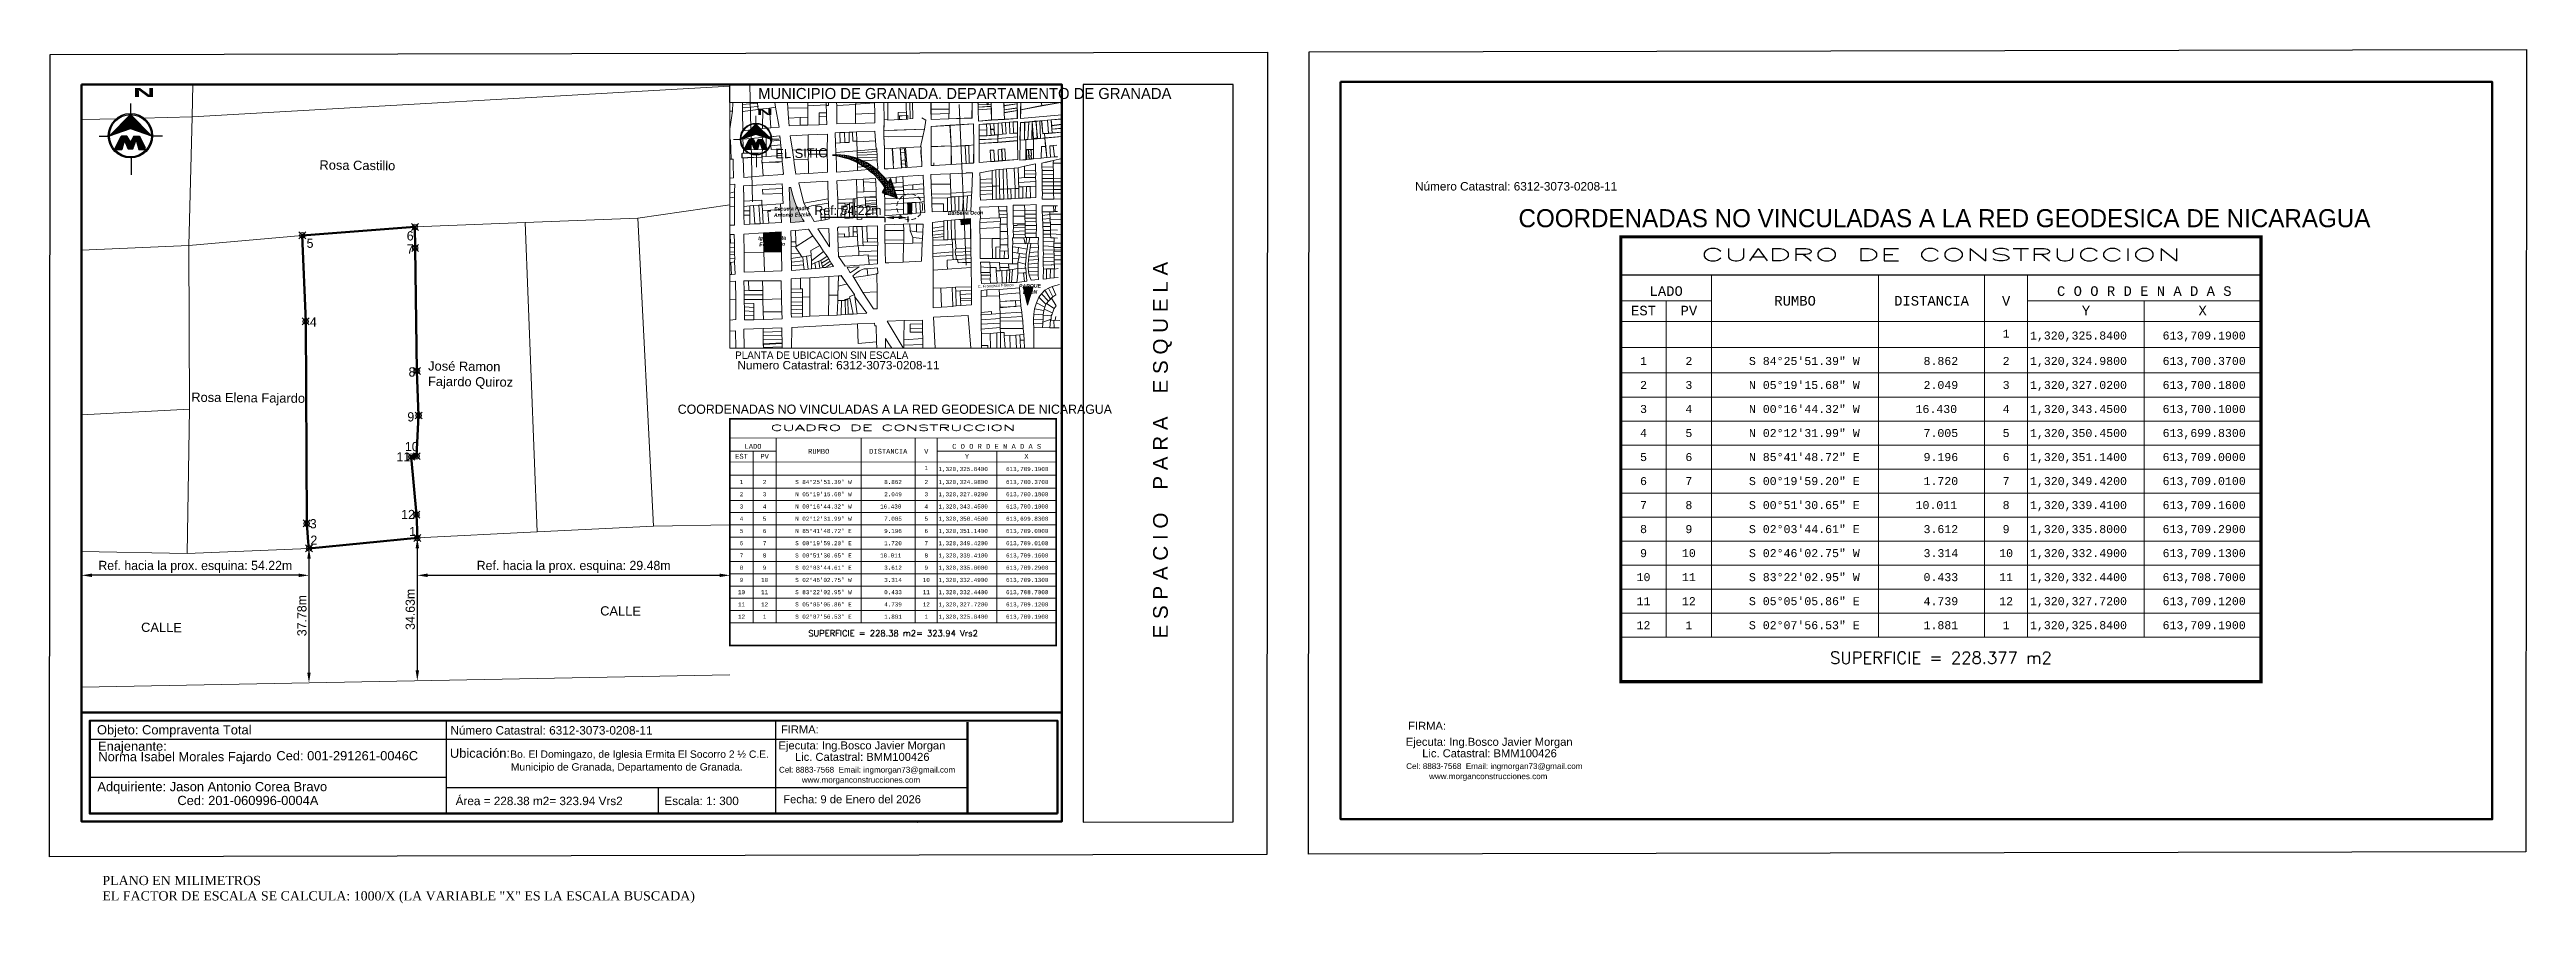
# Paper-space layout 'LAMINA DE TRABAJO' of a CAD drawing. Header units: millimetres. Extents: x 613856 to 614622, y 1317922 to 1320346.
# Drawn here: x 613951 to 614622, y 1320115 to 1320346 of the extents above; entities outside this region: 1.
# The model-space entities are those that its viewports show. They can reach past a viewport. Long polylines and large blocks are cut down to what shows.
import ezdxf
from ezdxf.enums import TextEntityAlignment as Align

# ---------------------------------------------------------------- set-up
doc = ezdxf.new("R2010")
doc.units = ezdxf.units.MM
doc.header["$PDMODE"] = 35
doc.header["$PDSIZE"] = 0.5
doc.linetypes.add('HIDDEN', pattern=[0.375, 0.25, -0.125])
for name, color, linetype in [('0 - TEXTO', 5, 'Continuous'), ('2', 7, 'Continuous'), ('50', 7, 'Continuous'), ('6', 7, 'Continuous'), ('C-ANNO-MATC-TEXT', 150, 'Continuous'), ('CVL_CUADCON', 1, 'Continuous'), ('CVL_CUADCON_LIN', 8, 'Continuous'), ('CVL_CUADCON_TIT', 1, 'Continuous'), ('CVL_CUADCON_TX', 2, 'Continuous'), ('CVL_PUNTO', 250, 'Continuous'), ('NORTE', 1, 'Continuous'), ('TEXTOS', 2, 'Continuous')]:
    doc.layers.add(name, color=color, linetype=linetype)
doc.layers.add('Nivel 2', color=7, linetype='Continuous', lineweight=0)
doc.layers.add('Nivel 6', color=7, linetype='Continuous', lineweight=0)
doc.styles.add('HECTOR LOPEZ', font='arial.ttf')
doc.styles.add('HUECA1', font='HUECA1.shx')
doc.styles.add('LOPEZ', font='TCCM____.TTF')
doc.styles.add('MONOTXT4', font='Monotxt4.shx')
doc.styles.add('ROMANS', font='ROMANS', dxfattribs={"height": 0.2})
doc.styles.get("Standard").update_dxf_attribs({"font": 'TCCM____.TTF'})
doc.styles.add('Style-ENGINEERING', font='ENGINEERING.shx')
doc.dimstyles.new('COTA PARA REFERENCIA DE CALLES', dxfattribs={"dimtxt": 2.5, "dimasz": 2.8, "dimexe": 1.25, "dimexo": 0.625, "dimtad": 1, "dimtxsty": 'Standard', "dimcen": 2.5, "dimse1": 1, "dimse2": 1, "dimadec": 0, "dimazin": 0, "dimtfac": 1, "dimtmove": 0, "dimatfit": 3, "dimfxl": 1, "dimarcsym": 0})
doc.dimstyles.new('ISO-25', dxfattribs={"dimtxt": 2.5, "dimasz": 2.5, "dimexe": 1.25, "dimexo": 0.625, "dimtad": 1, "dimtxsty": 'Standard', "dimcen": 2.5, "dimadec": 0, "dimazin": 0, "dimtfac": 1, "dimtmove": 0, "dimatfit": 3, "dimfxl": 1, "dimarcsym": 0})

psp = doc.layouts.new('LAMINA DE TRABAJO')

# ---------------------------------------------------------------- texts
at = {"color": 7, "lineweight": 50}
psp.add_text(' MUNICIPIO DE GRANADA. DEPARTAMENTO DE GRANADA', height=3, dxfattribs=at).set_placement((614141.6008, 1320332.8285))
at = {"color": 5, "lineweight": 50, "style": 'HECTOR LOPEZ'}
psp.add_text('EL SITIO', height=2.5, rotation=1.2346708, dxfattribs=at).set_placement((614147.4165, 1320316.722))
at = {"color": 7, "lineweight": 50, "style": 'HECTOR LOPEZ'}
for s, height, rotation, p in [('Rosa Castillo', 2.5, 359.4347835, (614023.7118, 1320313.7062)), ('C. Francisco Franco', 0.774124, 3.0903091, (614202.3095, 1320281.5768)), ('Rosa Elena Fajardo', 2.5, 359.4347835, (613988.9398, 1320250.7406)), ('CALLE', 2.5, 359.4347835, (614099.8583, 1320192.8023)), ('CALLE', 2.5, 359.4347835, (613975.3349, 1320188.3503))]:
    psp.add_text(s, height=height, rotation=rotation, dxfattribs=at).set_placement(p)
at = {"color": 7, "lineweight": 30, "style": 'LOPEZ'}
for s, p in [('5', (614020.2412, 1320291.7357)), ('6', (614047.3993, 1320293.7279)), ('7', (614047.4076, 1320290.166)), ('4', (614021.1233, 1320270.3796)), ('8', (614047.8943, 1320256.8121)), ('9', (614047.5717, 1320244.6534)), ('10', (614046.9089, 1320236.5947)), ('11', (614044.6229, 1320233.8044)), ('3', (614021.102, 1320215.663)), ('12', (614045.8894, 1320218.1741)), ('2', (614021.2794, 1320211.2007)), ('1', (614048.0734, 1320213.5558))]:
    psp.add_text(s, height=2.5, dxfattribs=at).set_placement(p, align=Align.BOTTOM_LEFT)
psp.add_text('PLANTA DE UBICACION SIN ESCALA', height=2).set_placement((614136.4877, 1320262.3809))
at = {"color": 7, "lineweight": 50, "style": 'HECTOR LOPEZ'}
for s, height, p in [('Objeto: Compraventa Total', 2.5, (613963.3695, 1320160.5409)), ('Enajenante:  ', 2.5, (613963.6658, 1320156.1007)), ('Ubicación:', 2.5, (614059.1025, 1320154.2039)), ('Bo. El Domingazo, de Iglesia Ermita El Socorro 2 ½ C.E.', 2, (614075.469, 1320154.1905)), ('Adquiriente: Jason Antonio Corea Bravo', 2.5, (613963.4886, 1320145.1398)), ('Área = 228.38 m2= 323.94 Vrs2 ', 2.279992, (614060.6583, 1320141.3641)), ('Escala: 1: 300', 2.279992, (614117.2887, 1320141.3764))]:
    psp.add_text(s, height=height, dxfattribs=at).set_placement(p)
at = {"color": 18, "true_color": 0x000000, "style": 'LOPEZ'}
psp.add_text('1', height=1, dxfattribs=at).set_placement((613856.2482, 1317921.7682), align=Align.BOTTOM_RIGHT)
at = {"color": 18, "lineweight": 25, "true_color": 0x000000, "insert": (613943.2051, 1320335.8019, -0.0056), "char_height": 2.415271, "width": 102.414344, "attachment_point": 1}
psp.add_mtext('                            {\\fBaskerville Old Face|b1|i0|c0|p18;\\W2.6;\\T2.05; N}', dxfattribs=at)
at = {"color": 7, "lineweight": 25, "insert": (614120.836, 1320330.2273), "char_height": 1.73593, "width": 73.608369, "attachment_point": 1}
psp.add_mtext('                            {\\fBaskerville Old Face|b1|i0|c0|p18;\\W2.6;\\T2.05; N}', dxfattribs=at)
at = {"attachment_point": 1, "style": 'Style-ENGINEERING'}
for s, insert, char_height, width in [('{\\fArial|b0|i0|c0|p34;Número Catastral: 6312-3073-0208-11}', (614320.8973, 1320310.3094), 2.285564, 112.128045), ('{\\fArial|b0|i0|c0|p34;Numero Catastral: 6312-3073-0208-11}', (614137.0992, 1320261.8005), 2.285564, 112.128045), ('{\\fArial|b0|i0|c0|p34;Número Catastral: 6312-3073-0208-11}', (614059.2402, 1320162.7894), 2.285564, 112.128045), ('{\\fArial|b0|i0|c0|p34;Ejecuta: Ing.Bosco Javier Morgan}', (614148.2495, 1320158.6385), 2.166524, 84.897355), ('{\\fArial|b0|i0|c0|p34;FIRMA:}', (614148.9054, 1320162.9748), 2.166524, 84.897355), ('{\\fArial|b0|i0|c0|p34;Ejecuta: Ing.Bosco Javier Morgan}', (614318.397, 1320159.6151), 2.166524, 84.897355), ('{\\fArial|b0|i0|c0|p34;FIRMA:}', (614319.0528, 1320163.9514), 2.166524, 84.897355), ('{\\fArial|b0|i0|c0|p34;Lic. Catastral: BMM100426}', (614152.7159, 1320155.5301), 2.166524, 84.897355), ('{\\fArial|b0|i0|c0|p34;Lic. Catastral: BMM100426}', (614322.8633, 1320156.5067), 2.166524, 84.897355), ('{\\fArial|b0|i0|c0|p34;Fecha: 9 de Enero del 2026}', (614149.5348, 1320144.0406), 2.166524, 84.897355), ('{\\fArial|b0|i0|c0|p34;www.morganconstrucciones.com}', (614154.5771, 1320149.0018), 1.565588, 84.897355), ('{\\fArial|b0|i0|c0|p34;www.morganconstrucciones.com}', (614324.7246, 1320149.9784), 1.565588, 84.897355)]:
    psp.add_mtext(s, dxfattribs=dict(at, insert=insert, char_height=char_height, width=width))
at = {"color": 7, "lineweight": 50, "char_height": 1, "attachment_point": 5, "rotation": 1.0141598}
for s, insert, width in [('{\\fArial|b1|i1|c0|p34;Escuela Padre Antonio Estela}', (614151.866, 1320302.2788), 12.811206), ('{\\fArial|b1|i1|c0|p34;Barberia Ocon}', (614198.9927, 1320301.9431), 11.461213), ('{\\fArial|b1|i1|c0|p34;Igle. Ermita El Socorro}', (614146.536, 1320294.3138), 9.140483), ('{\\fArial|b1|i1|c0|p34;PARQUE LEON}', (614216.468, 1320281.3085), 9.140483)]:
    psp.add_mtext(s, dxfattribs=dict(at, insert=insert, width=width))
at = {"color": 7, "lineweight": 50, "attachment_point": 1}
for s, insert, char_height, width, rotation, style in [('\\pi24.14048,t56.88384;{\\fArial|b0|i0|c0|p34;E S P A C I O    P A R A    E S Q U E L A}', (614249.8528, 1320162.4004, -17.6499), 4, 130.549386, 90, 'Style-ENGINEERING'), ('José Ramon Fajardo Quiroz', (614053.2171, 1320261.7078), 2.5, 27.782739, 359.4347835, 'HECTOR LOPEZ')]:
    psp.add_mtext(s, dxfattribs=dict(at, insert=insert, char_height=char_height, width=width, rotation=rotation, style=style))
at = {"color": 7, "lineweight": 50, "attachment_point": 1, "style": 'HECTOR LOPEZ'}
for s, insert, char_height, width in [('Norma Isabel Morales Fajardo', (613963.7474, 1320155.7603), 2.5, 53.493533), ('Ced: 001-291261-0046C', (614012.0415, 1320156.0099), 2.5, 48.304483), ('Municipio de Granada, Departamento de Granada.', (614075.6404, 1320152.7334), 2, 70.218756), ('Ced: 201-060996-0004A', (613985.1882, 1320143.8792), 2.5, 48.304483)]:
    psp.add_mtext(s, dxfattribs=dict(at, insert=insert, char_height=char_height, width=width))
at = {"color": 1, "char_height": 1.565588, "width": 84.897355, "attachment_point": 1, "style": 'Style-ENGINEERING'}
for insert in [(614148.3742, 1320151.7476), (614318.5216, 1320152.7242)]:
    psp.add_mtext('{\\fArial|b0|i0|c0|p34;Cel: 8883-7568  Email: ingmorgan73@gmail.com}', dxfattribs=dict(at, insert=insert))
at = {"color": 3, "lineweight": 50, "insert": (613964.8341, 1320126.3527), "char_height": 2.5, "attachment_point": 1, "style": 'HECTOR LOPEZ'}
psp.add_mtext_dynamic_manual_height_columns('{\\fBook Antiqua|b0|i0|c0|p18;\\PPLANO EN MILIMETROS\\PEL FACTOR DE ESCALA SE CALCULA: 1000/X (LA VARIABLE "X" ES LA ESCALA BUSCADA)}', width=262.85, gutter_width=12.5, heights=[0], dxfattribs=at)
at = {"layer": '0 - TEXTO', "transparency": 33554687}
for height, p in [(4.905217, (614464.5163, 1320298.0653)), (2.5, (614179.8038, 1320247.4709))]:
    psp.add_text('COORDENADAS NO VINCULADAS A LA RED GEODESICA DE NICARAGUA', height=height, dxfattribs=at).set_placement(p, align=Align.CENTER)
at = {"layer": 'CVL_CUADCON_TIT', "color": 7, "lineweight": 0, "style": 'HUECA1', "width": 1.758658}
for height, p, p2 in [(3.256381, (614398.4576, 1320288.9985), (614528.6542, 1320288.9985)), (1.659652, (614146.1363, 1320242.8499), (614212.4925, 1320242.8499))]:
    psp.add_text('CUADRO DE CONSTRUCCION', height=height, dxfattribs=at).set_placement(p, p2, align=Align.FIT)
at = {"layer": 'CVL_CUADCON_TIT', "color": 7, "lineweight": 0, "style": 'MONOTXT4'}
for s, height, p in [('LADO', 2.6051, (614389.0358, 1320279.4508)), ('C O O R D E N A D A S', 2.605105, (614518.7266, 1320279.4508)), ('EST', 2.6051, (614382.8921, 1320274.1624)), ('PV', 2.6051, (614395.2012, 1320274.1624)), ('Y', 2.6051, (614502.9223, 1320274.1624)), ('X', 2.6051, (614534.5526, 1320274.1624)), ('LADO', 1.32772, (614141.3344, 1320237.9838)), ('C O O R D E N A D A S', 1.327722, (614207.4328, 1320237.9838)), ('EST', 1.32772, (614138.2032, 1320235.2885)), ('PV', 1.32772, (614144.4766, 1320235.2885)), ('Y', 1.3277, (614199.3779, 1320235.2885)), ('X', 1.3277, (614215.4987, 1320235.2885))]:
    psp.add_text(s, height=height, dxfattribs=at).set_placement(p, align=Align.CENTER)
at = {"layer": 'CVL_CUADCON_TIT', "color": 7, "lineweight": 0}
for s, height, style, p in [('RUMBO', 2.6051, 'MONOTXT4', (614424.0093, 1320278.1222)), ('DISTANCIA', 2.6051, 'MONOTXT4', (614461.0235, 1320278.1222)), ('V', 2.6051, 'MONOTXT4', (614481.2565, 1320278.1222)), ('RUMBO', 1.32772, 'MONOTXT4', (614159.159, 1320237.3067)), ('DISTANCIA', 1.32772, 'MONOTXT4', (614178.0237, 1320237.3067)), ('V', 1.3277, 'MONOTXT4', (614188.3357, 1320237.3067)), ('SUPERFICIE = 228.38 m2= 323.94 Vrs2', 1.659652, 'HUECA1', (614179.3144, 1320187.9741)), ('SUPERFICIE = 228.377 m2', 3.256381, 'HUECA1', (614463.5559, 1320181.3274))]:
    psp.add_text(s, height=height, dxfattribs=dict(at, style=style)).set_placement(p, align=Align.MIDDLE)
at = {"layer": 'CVL_CUADCON_TX', "color": 7, "lineweight": 0, "style": 'MONOTXT4'}
for s, height, p in [('1', 2.1709, (614481.2478, 1320268.1533)), ('1', 2.1709, (614382.8921, 1320260.7114)), ('2', 2.1709, (614395.1893, 1320260.7114)), ('2', 2.1709, (614481.2478, 1320260.7114)), ('2', 2.1709, (614382.8921, 1320254.1987)), ('3', 2.1709, (614395.1893, 1320254.1987)), ('3', 2.1709, (614481.2478, 1320254.1987)), ('3', 2.1709, (614382.8921, 1320247.6859)), ('4', 2.1709, (614395.1893, 1320247.6859)), ('4', 2.1709, (614481.2478, 1320247.6859)), ('4', 2.1709, (614382.8921, 1320241.1731)), ('5', 2.1709, (614395.1893, 1320241.1731)), ('5', 2.1709, (614481.2478, 1320241.1731)), ('1', 1.1064, (614188.3313, 1320232.2259)), ('5', 2.1709, (614382.8921, 1320234.6604)), ('6', 2.1709, (614395.1893, 1320234.6604)), ('6', 2.1709, (614481.2478, 1320234.6604)), ('2', 1.1064, (614138.2032, 1320225.1138)), ('1', 1.1064, (614138.2032, 1320228.4331)), ('3', 1.1064, (614144.4705, 1320225.1138)), ('2', 1.1064, (614144.4705, 1320228.4331)), ('3', 1.1064, (614188.3313, 1320225.1138)), ('2', 1.1064, (614188.3313, 1320228.4331)), ('6', 2.1709, (614382.8921, 1320228.1476)), ('7', 2.1709, (614395.1893, 1320228.1476)), ('7', 2.1709, (614481.2478, 1320228.1476)), ('4', 1.1064, (614138.2032, 1320218.4752)), ('3', 1.1064, (614138.2032, 1320221.7945)), ('4', 1.1064, (614144.4705, 1320221.7945)), ('5', 1.1064, (614144.4705, 1320218.4752)), ('4', 1.1064, (614188.3313, 1320221.7945)), ('5', 1.1064, (614188.3313, 1320218.4752)), ('7', 2.1709, (614382.8921, 1320221.6348)), ('8', 2.1709, (614395.1893, 1320221.6348)), ('8', 2.1709, (614481.2478, 1320221.6348)), ('5', 1.1064, (614138.2032, 1320215.1559)), ('6', 1.1064, (614138.2032, 1320211.8366)), ('6', 1.1064, (614144.4705, 1320215.1559)), ('7', 1.1064, (614144.4705, 1320211.8366)), ('6', 1.1064, (614188.3313, 1320215.1559)), ('7', 1.1064, (614188.3313, 1320211.8366)), ('8', 2.1709, (614382.8921, 1320215.1221)), ('9', 2.1709, (614395.1893, 1320215.1221)), ('9', 2.1709, (614481.2478, 1320215.1221)), ('8', 1.1064, (614138.2032, 1320205.1979)), ('7', 1.1064, (614138.2032, 1320208.5173)), ('8', 1.1064, (614144.4705, 1320208.5173)), ('9', 1.1064, (614144.4705, 1320205.1979)), ('8', 1.1064, (614188.3313, 1320208.5173)), ('9', 1.1064, (614188.3313, 1320205.1979)), ('9', 2.1709, (614382.8921, 1320208.6093)), ('10', 2.17092, (614395.1893, 1320208.6093)), ('10', 2.17092, (614481.2478, 1320208.6093)), ('10', 1.10643, (614138.2032, 1320198.5593)), ('9', 1.1064, (614138.2032, 1320201.8786)), ('10', 1.10643, (614144.4705, 1320201.8786)), ('11', 1.10643, (614144.4705, 1320198.5593)), ('10', 1.10643, (614188.3313, 1320201.8786)), ('11', 1.10643, (614188.3313, 1320198.5593)), ('10', 2.17092, (614382.8921, 1320202.0966)), ('11', 2.17092, (614382.8921, 1320195.5838)), ('11', 2.17092, (614395.1893, 1320202.0966)), ('12', 2.17092, (614395.1893, 1320195.5838)), ('11', 2.17092, (614481.2478, 1320202.0966)), ('12', 2.17092, (614481.2478, 1320195.5838)), ('11', 1.10643, (614138.2032, 1320195.24)), ('12', 1.10643, (614138.2032, 1320191.9207)), ('12', 1.10643, (614144.4705, 1320195.24)), ('1', 1.1064, (614144.4705, 1320191.9207)), ('12', 1.10643, (614188.3313, 1320195.24)), ('1', 1.1064, (614188.3313, 1320191.9207)), ('12', 2.17092, (614382.8921, 1320189.071)), ('1', 2.1709, (614395.1893, 1320189.071)), ('1', 2.1709, (614481.2478, 1320189.071))]:
    psp.add_text(s, height=height, dxfattribs=at).set_placement(p, align=Align.CENTER)
for s, height, p in [('1,320,325.8400', 2.170921, (614487.7259, 1320267.6106)), ('613,709.1900', 2.170921, (614523.698, 1320267.6106)), ('S 84%%d25\'51.39" W', 2.170921, (614411.4831, 1320260.7114)), ('8.862', 2.17092, (614458.8526, 1320260.7114)), ('1,320,324.9800', 2.170921, (614487.7259, 1320260.7114)), ('613,700.3700', 2.170921, (614523.698, 1320260.7114)), ('N 05%%d19\'15.68" W', 2.170921, (614411.4831, 1320254.1987)), ('2.049', 2.17092, (614458.8526, 1320254.1987)), ('1,320,327.0200', 2.170921, (614487.7259, 1320254.1987)), ('613,700.1800', 2.170921, (614523.698, 1320254.1987)), ('N 00%%d16\'44.32" W', 2.170921, (614411.4831, 1320247.6859)), ('16.430', 2.17092, (614456.6817, 1320247.6859)), ('1,320,343.4500', 2.170921, (614487.7259, 1320247.6859)), ('613,700.1000', 2.170921, (614523.698, 1320247.6859)), ('N 02%%d12\'31.99" W', 2.170921, (614411.4831, 1320241.1731)), ('7.005', 2.17092, (614458.8526, 1320241.1731)), ('1,320,350.4500', 2.170921, (614487.7259, 1320241.1731)), ('613,699.8300', 2.170921, (614523.698, 1320241.1731)), ('1,320,325.8400', 1.106435, (614191.6329, 1320231.9493)), ('613,709.1900', 1.106435, (614209.9665, 1320231.9493)), ('N 85%%d41\'48.72" E', 2.170921, (614411.4831, 1320234.6604)), ('9.196', 2.17092, (614458.8526, 1320234.6604)), ('1,320,351.1400', 2.170921, (614487.7259, 1320234.6604)), ('613,709.0000', 2.170921, (614523.698, 1320234.6604)), ('S 84%%d25\'51.39" W', 1.106435, (614152.7749, 1320228.4331)), ('N 05%%d19\'15.68" W', 1.106435, (614152.7749, 1320225.1138)), ('8.862', 1.10643, (614176.9173, 1320228.4331)), ('2.049', 1.10643, (614176.9173, 1320225.1138)), ('1,320,324.9800', 1.106435, (614191.6329, 1320228.4331)), ('1,320,327.0200', 1.106435, (614191.6329, 1320225.1138)), ('613,700.3700', 1.106435, (614209.9665, 1320228.4331)), ('613,700.1800', 1.106435, (614209.9665, 1320225.1138)), ('S 00%%d19\'59.20" E', 2.170921, (614411.4831, 1320228.1476)), ('1.720', 2.17092, (614458.8526, 1320228.1476)), ('1,320,349.4200', 2.170921, (614487.7259, 1320228.1476)), ('613,709.0100', 2.170921, (614523.698, 1320228.1476)), ('N 00%%d16\'44.32" W', 1.106435, (614152.7749, 1320221.7945)), ('N 02%%d12\'31.99" W', 1.106435, (614152.7749, 1320218.4752)), ('16.430', 1.10643, (614175.8109, 1320221.7945)), ('7.005', 1.10643, (614176.9173, 1320218.4752)), ('1,320,343.4500', 1.106435, (614191.6329, 1320221.7945)), ('1,320,350.4500', 1.106435, (614191.6329, 1320218.4752)), ('613,700.1000', 1.106435, (614209.9665, 1320221.7945)), ('613,699.8300', 1.106435, (614209.9665, 1320218.4752)), ('S 00%%d51\'30.65" E', 2.170921, (614411.4831, 1320221.6348)), ('10.011', 2.17092, (614456.6817, 1320221.6348)), ('1,320,339.4100', 2.170921, (614487.7259, 1320221.6348)), ('613,709.1600', 2.170921, (614523.698, 1320221.6348)), ('S 00%%d19\'59.20" E', 1.106435, (614152.7749, 1320211.8366)), ('N 85%%d41\'48.72" E', 1.106435, (614152.7749, 1320215.1559)), ('9.196', 1.10643, (614176.9173, 1320215.1559)), ('1.720', 1.10643, (614176.9173, 1320211.8366)), ('1,320,351.1400', 1.106435, (614191.6329, 1320215.1559)), ('1,320,349.4200', 1.106435, (614191.6329, 1320211.8366)), ('613,709.0000', 1.106435, (614209.9665, 1320215.1559)), ('613,709.0100', 1.106435, (614209.9665, 1320211.8366)), ('S 02%%d03\'44.61" E', 2.170921, (614411.4831, 1320215.1221)), ('3.612', 2.17092, (614458.8526, 1320215.1221)), ('1,320,335.8000', 2.170921, (614487.7259, 1320215.1221)), ('613,709.2900', 2.170921, (614523.698, 1320215.1221)), ('S 00%%d51\'30.65" E', 1.106435, (614152.7749, 1320208.5173)), ('S 02%%d03\'44.61" E', 1.106435, (614152.7749, 1320205.1979)), ('10.011', 1.10643, (614175.8109, 1320208.5173)), ('3.612', 1.10643, (614176.9173, 1320205.1979)), ('1,320,339.4100', 1.106435, (614191.6329, 1320208.5173)), ('1,320,335.8000', 1.106435, (614191.6329, 1320205.1979)), ('613,709.1600', 1.106435, (614209.9665, 1320208.5173)), ('613,709.2900', 1.106435, (614209.9665, 1320205.1979)), ('S 02%%d46\'02.75" W', 2.170921, (614411.4831, 1320208.6093)), ('S 83%%d22\'02.95" W', 2.170921, (614411.4831, 1320202.0966)), ('3.314', 2.17092, (614458.8526, 1320208.6093)), ('1,320,332.4900', 2.170921, (614487.7259, 1320208.6093)), ('613,709.1300', 2.170921, (614523.698, 1320208.6093)), ('S 02%%d46\'02.75" W', 1.106435, (614152.7749, 1320201.8786)), ('S 83%%d22\'02.95" W', 1.106435, (614152.7749, 1320198.5593)), ('0.433', 1.10643, (614176.9173, 1320198.5593)), ('3.314', 1.10643, (614176.9173, 1320201.8786)), ('1,320,332.4900', 1.106435, (614191.6329, 1320201.8786)), ('1,320,332.4400', 1.106435, (614191.6329, 1320198.5593)), ('613,709.1300', 1.106435, (614209.9665, 1320201.8786)), ('613,708.7000', 1.106435, (614209.9665, 1320198.5593)), ('S 05%%d05\'05.86" E', 2.170921, (614411.4831, 1320195.5838)), ('4.739', 2.17092, (614458.8526, 1320195.5838)), ('0.433', 2.17092, (614458.8526, 1320202.0966)), ('1,320,332.4400', 2.170921, (614487.7259, 1320202.0966)), ('1,320,327.7200', 2.170921, (614487.7259, 1320195.5838)), ('613,708.7000', 2.170921, (614523.698, 1320202.0966)), ('613,709.1200', 2.170921, (614523.698, 1320195.5838)), ('S 05%%d05\'05.86" E', 1.106435, (614152.7749, 1320195.24)), ('S 02%%d07\'56.53" E', 1.106435, (614152.7749, 1320191.9207)), ('4.739', 1.10643, (614176.9173, 1320195.24)), ('1.881', 1.10643, (614176.9173, 1320191.9207)), ('1,320,327.7200', 1.106435, (614191.6329, 1320195.24)), ('1,320,325.8400', 1.106435, (614191.6329, 1320191.9207)), ('613,709.1200', 1.106435, (614209.9665, 1320195.24)), ('613,709.1900', 1.106435, (614209.9665, 1320191.9207)), ('S 02%%d07\'56.53" E', 2.170921, (614411.4831, 1320189.071)), ('1.881', 2.17092, (614458.8526, 1320189.071)), ('1,320,325.8400', 2.170921, (614487.7259, 1320189.071)), ('613,709.1900', 2.170921, (614523.698, 1320189.071))]:
    psp.add_text(s, height=height, dxfattribs=at).set_placement(p)

msp = doc.modelspace()

# ---------------------------------------------------------------- texts
at = {"layer": '50', "color": 1, "linetype": 'ByBlock', "lineweight": 0, "style": 'ROMANS', "width": 0.8}
msp.add_text('07718', height=2, dxfattribs=at).set_placement((614182.6, 1318017.5), align=Align.MIDDLE)
at = {"layer": 'CVL_CUADCON_LIN', "color": 1, "linetype": 'ByBlock', "lineweight": 0, "ltscale": 0.5}
msp.add_text('3', height=1, rotation=270, dxfattribs=at).set_placement((614173.1, 1318072.3), align=Align.TOP_RIGHT)
msp.add_text('4', height=1, rotation=270, dxfattribs=at).set_placement((614172.9, 1318078.5), align=Align.MIDDLE_RIGHT)
msp.add_text('2', height=1, rotation=270, dxfattribs=at).set_placement((614181.2, 1318072.9), align=Align.MIDDLE_LEFT)
msp.add_text('1', height=1, rotation=270, dxfattribs=at).set_placement((614181, 1318079.2), align=Align.BOTTOM_LEFT)

# ---------------------------------------------------------------- blocks, each defined once
blk = doc.blocks.new('*D310')
at = {"color": 0, "lineweight": -2, "transparency": 16777216}
for p, q in [((614177.09, 1320300.68), (614159.61, 1320300.68)), ((614177.09, 1320300.58), (614177.09, 1320299.43)), ((614180.84, 1320300.68), (614179.59, 1320300.68)), ((614183.34, 1320300.95), (614183.34, 1320299.43))]:
    blk.add_line(p, q, dxfattribs=at)
at = {"color": 0, "lineweight": 0, "transparency": 16777216}
for points in [[(614179.59, 1320301.09), (614179.59, 1320300.26), (614177.09, 1320300.68)], [(614180.84, 1320301.09), (614180.84, 1320300.26), (614183.34, 1320300.68)]]:
    blk.add_solid(points, dxfattribs=at)
at = {"layer": 'Defpoints', "color": 0, "lineweight": 0, "transparency": 16777216}
for p in [(614177.09, 1320301.2), (614177.09, 1320300.68), (614183.34, 1320301.58)]:
    blk.add_point(p, dxfattribs=at)
at = {"color": 0, "lineweight": 0, "transparency": 16777216, "insert": (614167.1, 1320302.61), "char_height": 2.5, "attachment_point": 5}
blk.add_mtext('Ref: 54.22m', dxfattribs=at)
blk = doc.blocks.new('*D311')
at = {"color": 0, "lineweight": -2, "transparency": 16777216}
blk.add_line((614020.88, 1320208.18), (614020.88, 1320177.32), dxfattribs=at)
at = {"color": 0, "lineweight": 0, "transparency": 16777216}
for points in [[(614020.41, 1320208.18), (614021.35, 1320208.18), (614020.88, 1320210.98)], [(614020.41, 1320177.32), (614021.35, 1320177.32), (614020.88, 1320174.52)]]:
    blk.add_solid(points, dxfattribs=at)
at = {"layer": 'Defpoints', "color": 0, "lineweight": 0, "transparency": 16777216}
for p in [(614020.88, 1320210.98), (614020.88, 1320174.52), (614021.57, 1320174.52)]:
    blk.add_point(p, dxfattribs=at)
at = {"color": 0, "lineweight": 15, "transparency": 16777216, "insert": (614018.97, 1320192.75), "char_height": 2.5, "attachment_point": 5, "rotation": 90}
blk.add_mtext('37.78m', dxfattribs=at)
blk = doc.blocks.new('*D312')
at = {"color": 0, "lineweight": -2, "transparency": 16777216}
blk.add_line((614050.27, 1320211.03), (614050.27, 1320177.87), dxfattribs=at)
at = {"color": 0, "lineweight": 0, "transparency": 16777216}
for points in [[(614049.81, 1320211.03), (614050.74, 1320211.03), (614050.27, 1320213.83)], [(614049.81, 1320177.87), (614050.74, 1320177.87), (614050.27, 1320175.07)]]:
    blk.add_solid(points, dxfattribs=at)
at = {"layer": 'Defpoints', "color": 0, "lineweight": 0, "transparency": 16777216}
for p in [(614050.27, 1320213.83), (614050.27, 1320175.07), (614051.01, 1320175.07)]:
    blk.add_point(p, dxfattribs=at)
at = {"color": 0, "lineweight": 15, "transparency": 16777216, "insert": (614048.36, 1320194.45), "char_height": 2.5, "attachment_point": 5, "rotation": 90}
blk.add_mtext('34.63m', dxfattribs=at)
blk = doc.blocks.new('*D314')
at = {"color": 0, "lineweight": -2, "transparency": 16777216}
blk.add_line((614018.08, 1320203.68), (613961.99, 1320203.68), dxfattribs=at)
at = {"color": 0, "lineweight": 0, "transparency": 16777216}
for points in [[(613961.99, 1320204.15), (613961.99, 1320203.21), (613959.19, 1320203.68)], [(614018.08, 1320204.15), (614018.08, 1320203.21), (614020.88, 1320203.68)]]:
    blk.add_solid(points, dxfattribs=at)
at = {"layer": 'Defpoints', "color": 0, "lineweight": 0, "transparency": 16777216}
for p in [(613959.19, 1320210.17), (614020.88, 1320210.98), (613959.19, 1320203.68)]:
    blk.add_point(p, dxfattribs=at)
at = {"color": 0, "lineweight": 13, "transparency": 16777216, "insert": (613990.04, 1320205.98), "char_height": 2.5, "attachment_point": 5}
blk.add_mtext('Ref. hacia la prox. esquina: 54.22m', dxfattribs=at)
blk = doc.blocks.new('*D315')
at = {"color": 0, "lineweight": -2, "transparency": 16777216}
blk.add_line((614053.07, 1320203.68), (614132.27, 1320203.68), dxfattribs=at)
at = {"color": 0, "lineweight": 0, "transparency": 16777216}
for points in [[(614053.07, 1320204.15), (614053.07, 1320203.21), (614050.27, 1320203.68)], [(614132.27, 1320204.15), (614132.27, 1320203.21), (614135.07, 1320203.68)]]:
    blk.add_solid(points, dxfattribs=at)
at = {"layer": 'Defpoints', "color": 0, "lineweight": 0, "transparency": 16777216}
for p in [(614050.27, 1320213.82), (614135.07, 1320217.37), (614135.07, 1320203.68)]:
    blk.add_point(p, dxfattribs=at)
at = {"color": 0, "lineweight": 13, "transparency": 16777216, "insert": (614092.67, 1320205.98), "char_height": 2.5, "attachment_point": 5}
blk.add_mtext('Ref. hacia la prox. esquina: 29.48m', dxfattribs=at)

# ---------------------------------------------------------------- dimensions: what is measured, and where the dimension line sits
at = {"color": 7, "lineweight": 0}
dim = psp.add_linear_dim(base=(614177.0855, 1320300.6764), p1=(614183.3408, 1320301.5761), p2=(614177.0855, 1320301.2004), text='Ref: 54.22m', dimstyle='ISO-25', override={"dimlfac": -8.19324}, dxfattribs=at)
dim.commit()
dim.dimension.update_dxf_attribs({"geometry": '*D310', "text_midpoint": (614167.0992, 1320302.6083)})
at = {"color": 7, "lineweight": 13}
for base, p1, p2, text, picture, middle in [((613959.1935, 1320203.6796), (614020.8816, 1320210.9763), (613959.1935, 1320210.1652), 'Ref. hacia la prox. esquina: 54.22m', '*D314', (613990.0375, 1320205.9785)), ((614135.0719, 1320203.6796), (614050.2737, 1320213.8246), (614135.0719, 1320217.3687), 'Ref. hacia la prox. esquina: 29.48m', '*D315', (614092.6728, 1320205.9785))]:
    dim = psp.add_linear_dim(base=base, p1=p1, p2=p2, text=text, dimstyle='COTA PARA REFERENCIA DE CALLES', dxfattribs=at)
    dim.commit()
    dim.dimension.update_dxf_attribs({"geometry": picture, "text_midpoint": middle})
at = {"color": 7, "lineweight": 15}
for base, p1, p2, text, picture, middle in [((614050.2735, 1320175.0717), (614050.2735, 1320213.8256), (614051.0061, 1320175.0717), '34.63m', '*D312', (614048.3593, 1320194.4486)), ((614020.8816, 1320174.5153), (614020.8816, 1320210.9763), (614021.5708, 1320174.5153), '37.78m', '*D311', (614018.9673, 1320192.7458))]:
    dim = psp.add_linear_dim(base=base, p1=p1, p2=p2, angle=90, text=text, dimstyle='COTA PARA REFERENCIA DE CALLES', dxfattribs=at)
    dim.commit()
    dim.dimension.update_dxf_attribs({"geometry": picture, "text_midpoint": middle})

# ---------------------------------------------------------------- hatches: boundary and pattern name
at = {"lineweight": 0}
h = msp.add_hatch(color=9, dxfattribs=at)
h.dxf.hatch_style = 1
h.paths.add_polyline_path([(613754.4, 1317831.8), (613751, 1317840.2), (613747.5, 1317848.3), (613743, 1317861.2), (613739.4, 1317872.9), (613736.8, 1317882.3), (613736.3, 1317884.7), (613735.4, 1317888.6), (613731.4, 1317888.4), (613734.9, 1317810.8), (613765.1, 1317813), (613764.2, 1317814.4), (613761.5, 1317817.9), (613759.1, 1317822.9)])
h = msp.add_hatch(color=7)
h.dxf.hatch_style = 1
h.paths.add_polyline_path([(614004.2, 1317853.5), (614004.2, 1317855.2), (613995, 1317854.5), (613995.3, 1317847.5), (613995.4, 1317831.1), (613995.5, 1317829.6), (613995.6, 1317829.1), (614004.4, 1317829.9), (614004.4, 1317830.2), (614004.4, 1317830.6), (614004.3, 1317831.8), (614003.9, 1317836.5), (614004.3, 1317836.6), (614004.5, 1317839.9), (614004.4, 1317843.5)])
h = msp.add_hatch(color=9, dxfattribs=at)
h.dxf.hatch_style = 1
h.paths.add_polyline_path([(613713.9, 1317790.2), (613674.9, 1317787.6), (613675.7, 1317744.8), (613714.6, 1317745.5)])
h = msp.add_hatch(color=9, dxfattribs=at)
h.dxf.hatch_style = 1
h.paths.add_polyline_path([(614134.4, 1317819.3), (614113, 1317817.7), (614114, 1317805.5), (614134.6, 1317807.6)])
h = msp.add_hatch(color=9)
h.dxf.hatch_style = 1
h.paths.add_polyline_path([(614274.3, 1317668.1), (614264.3, 1317667.6), (614254.7, 1317655), (614261.5, 1317627.4)])
h.paths.add_polyline_path([(614264.3, 1317667.6), (614252, 1317667), (614254.7, 1317655)])

# ---------------------------------------------------------------- linework, layer by layer
at = {"color": 1, "linetype": 'ByBlock', "lineweight": 0}
for p, q in [((613979.4, 1317965.6), (613988.6, 1317966.5)), ((613980.7, 1317948.9), (613979.4, 1317965.6)), ((613989.9, 1317949.7), (613980.7, 1317948.9)), ((613987.9, 1317975.2), (613991.3, 1317932.8)), ((613990.3, 1317977), (613993.8, 1317933))]:
    msp.add_line(p, q, dxfattribs=at)
at = {"color": 1, "linetype": 'ByBlock', "lineweight": 0, "ltscale": 0.5, "flags": 128}
msp.add_lwpolyline([(613628.3, 1318057.4), (613627.9, 1318065.3), (613662.4, 1318068.6), (613662.7, 1318061.8), (613628.3, 1318057.4)], dxfattribs=at)
at = {"color": 1, "linetype": 'ByBlock', "lineweight": 0, "flags": 128}
for points in [[(614282.5, 1318080.1), (614246.3, 1318076.5)], [(614277.1, 1318103.9), (614282.5, 1318080.1)], [(613860.3, 1317840), (613857.5, 1317839.8)], [(613857.5, 1317839.8), (613857.5, 1317835)], [(613865.8, 1317850.9), (613860.2, 1317850.6)], [(613860.2, 1317850.6), (613860.3, 1317840)], [(613865.9, 1317820.8), (613865.8, 1317850.9)], [(613855.5, 1317834.9), (613855.1, 1317820.4), (613865.9, 1317820.8)], [(613857.5, 1317835), (613855.5, 1317834.9)]]:
    msp.add_lwpolyline(points, dxfattribs=at)
for points in [[(613712.9, 1317983.3), (613713.8, 1317974.2), (613691.8, 1317972.8), (613691, 1317981.2)], [(613855.1, 1317820.4), (613865.9, 1317820.8), (613865.8, 1317850.9), (613860.2, 1317850.6), (613860.3, 1317840), (613857.5, 1317839.8), (613857.5, 1317835), (613855.5, 1317834.9)]]:
    msp.add_lwpolyline(points, close=True, dxfattribs=at)
at = {"color": 1, "lineweight": 0}
msp.add_lwpolyline([(614113, 1317817.7), (614114, 1317805.5), (614134.8, 1317807.6)], dxfattribs=at)
at = {"color": 1, "linetype": 'ByBlock', "lineweight": 0}
msp.add_lwpolyline([(613928.8, 1317767.5), (613921.4, 1317767.6), (613895.8, 1317767.4), (613896.4, 1317759.2), (613928.8, 1317759.5), (613928.8, 1317767.5)], close=True, dxfattribs=at)
at = {"layer": '2', "color": 1, "linetype": 'ByBlock', "lineweight": 0}
for p, q in [((613879.8, 1318117.5), (613880, 1318073.4)), ((613651.8, 1318080.9), (613627.9, 1318078.8)), ((613651.3, 1318105.1), (613651.8, 1318080.9)), ((613663.5, 1318061.9), (613672.9, 1318063.1)), ((613672.9, 1318063.1), (613672.5, 1318019.5)), ((613688.3, 1318065.2), (613672.9, 1318063.1)), ((613688.3, 1318065.2), (613701.7, 1318066.7)), ((613691, 1318020.9), (613688.3, 1318065.2)), ((613727.3, 1318093.2), (613729, 1318065)), ((613729, 1318065), (613773.3, 1318065.3)), ((613729, 1318065), (613730.4, 1318042.8)), ((613773.3, 1318065.3), (613773.5, 1318070.1)), ((613773.3, 1318065.3), (613773.3, 1318044.5)), ((613773.5, 1318070.1), (613773.7, 1318093.9)), ((613814.1, 1318072), (613773.5, 1318070.1)), ((613812.9, 1318111.7), (613814.1, 1318072)), ((613814.1, 1318072), (613814.6, 1318054.2)), ((613878.9, 1318073.3), (613837.3, 1318070.7)), ((613878.9, 1318073.3), (613878.8, 1318051.7)), ((613880, 1318073.4), (613878.9, 1318073.3)), ((613921.5, 1318076.4), (613880, 1318073.4)), ((613921.8, 1318054), (613921.5, 1318076.4)), ((614046.9, 1318085.5), (614046.8, 1318062.4)), ((614046.8, 1318062.4), (614087, 1318063.1)), ((614087, 1318063.1), (614086.7, 1318041.1)), ((614087, 1318063.1), (614087.4, 1318086.5)), ((614151.4, 1318077), (614151.3, 1318094.4)), ((614151.4, 1318077), (614171.2, 1318078)), ((614151.6, 1318072.5), (614151.4, 1318077)), ((614171.8, 1318073.3), (614151.6, 1318072.5)), ((614151.6, 1318067), (614151.6, 1318072.5)), ((614180.6, 1318069.1), (614151.6, 1318067)), ((614151.6, 1318067), (614151.8, 1318061.5)), ((614151.8, 1318061.5), (614181, 1318063.4)), ((614180.3, 1318078.7), (614171.2, 1318078)), ((614171.2, 1318078), (614171.8, 1318073.3)), ((614179.7, 1318096.9), (614180.3, 1318078.7)), ((614180.3, 1318078.7), (614180.6, 1318069.1)), ((614181, 1318063.4), (614180.6, 1318069.1)), ((614181, 1318063.4), (614181.5, 1318038.6)), ((614208.9, 1318079.7), (614208.3, 1318090)), ((614237.9, 1318084.6), (614208.9, 1318079.7)), ((614208.9, 1318079.7), (614209, 1318070.5)), ((614209, 1318070.5), (614238.2, 1318074.4)), ((614209.4, 1318061.4), (614209, 1318070.5)), ((614238.6, 1318065.4), (614209.4, 1318061.4)), ((614209.4, 1318061.4), (614209.5, 1318055)), ((614209.5, 1318055), (614238.8, 1318059.8)), ((614238.2, 1318074.4), (614237.9, 1318084.6)), ((614238.2, 1318074.4), (614238.6, 1318065.4)), ((614238.8, 1318059.8), (614238.6, 1318065.4)), ((614246.3, 1318076.5), (614246.2, 1318061.5)), ((614246.2, 1318061.5), (614293.6, 1318070.5)), ((614293.6, 1318070.5), (614285.8, 1318104.6)), ((614335.6, 1318077.9), (614293.6, 1318070.5)), ((613564, 1318056.2), (613605.9, 1318058.1)), ((613672.5, 1318019.5), (613691, 1318020.9)), ((613730.4, 1318042.8), (613756.5, 1318043.9)), ((613756.5, 1318043.9), (613756.4, 1318026.9)), ((613756.4, 1318026.9), (613773.3, 1318027.3)), ((613773.3, 1318044.5), (613756.5, 1318043.9)), ((613773.3, 1318027.3), (613773.3, 1318044.5)), ((613798.4, 1318027.7), (613773.3, 1318027.3)), ((613774.1, 1318005.8), (613774.2, 1317972)), ((613798.4, 1318054.2), (613798.3, 1318046)), ((613798.3, 1318046), (613814.9, 1318045.8)), ((613798.3, 1318046), (613798.4, 1318027.7)), ((613814.6, 1318054.2), (613798.4, 1318054.2)), ((613814.9, 1318045.8), (613814.6, 1318054.2)), ((613844.4, 1318010.6), (613854.7, 1318010.7)), ((613844.4, 1318010.6), (613845.1, 1317987.6)), ((613854.7, 1318010.7), (613864.9, 1318011.5)), ((613854.7, 1318010.7), (613855.2, 1317988.6)), ((613864.9, 1318011.5), (613872.8, 1318011.7)), ((613864.9, 1318011.5), (613865.2, 1317988.9)), ((613872.8, 1318011.7), (613881.3, 1318012.1)), ((613873.4, 1317991.4), (613872.8, 1318011.7)), ((613878.8, 1318051.7), (613921.8, 1318054)), ((613878.8, 1318051.7), (613879.5, 1318030.5)), ((613881.3, 1318012.1), (613881.8, 1317991.3)), ((614028.8, 1318001.9), (614032.2, 1318018.4)), ((614091.6, 1317981.3), (614089, 1318026.7)), ((614153.9, 1317986.4), (614154.1, 1318015.9)), ((614154.1, 1318015.9), (614170.7, 1318016.8)), ((614170.4, 1318029.7), (614178.4, 1318030.4)), ((614170.7, 1318016.8), (614170.4, 1318029.7)), ((614170.8, 1318003.6), (614170.7, 1318016.8)), ((614180.3, 1318004.5), (614170.8, 1318003.6)), ((614186.3, 1318031), (614178.4, 1318030.4)), ((614178.4, 1318030.4), (614180.3, 1318004.5)), ((614188.2, 1318005.3), (614180.3, 1318004.5)), ((614181.5, 1318038.6), (614210, 1318040.3)), ((614186.3, 1318031), (614195.9, 1318031.8)), ((614188.2, 1318005.3), (614186.3, 1318031)), ((614188.2, 1318005.3), (614195.7, 1318006)), ((614195.3, 1317997.6), (614195.7, 1318006)), ((614196.3, 1318006.6), (614195.7, 1318006)), ((614195.9, 1318031.8), (614204.1, 1318032.4)), ((614195.9, 1318031.8), (614196.3, 1318006.6)), ((614205, 1318007.3), (614196.3, 1318006.6)), ((614204.1, 1318032.4), (614221.5, 1318033.8)), ((614210, 1318040.3), (614209.5, 1318055)), ((614221.5, 1318033.8), (614229.3, 1318034.4)), ((614221.5, 1318033.8), (614222.4, 1318008.6)), ((614222.4, 1318008.6), (614230.3, 1318009.3)), ((614229.3, 1318034.4), (614230.3, 1318009.3)), ((614230.3, 1318009.3), (614239.2, 1318009.9)), ((614239.2, 1318009.9), (614239.3, 1317992.8)), ((614255, 1318033.4), (614254.5, 1317994.6)), ((614255, 1318033.4), (614264.1, 1318034.2)), ((614264.1, 1318034.2), (614262.3, 1317995.2)), ((614264.1, 1318034.2), (614271.9, 1318035.3)), ((614271.3, 1317996.1), (614271.9, 1318035.3)), ((614271.9, 1318035.3), (614280.7, 1318035.7)), ((614288.7, 1318036.8), (614280.7, 1318035.7)), ((614280.7, 1318035.7), (614282.9, 1317997.2)), ((614288.7, 1318036.8), (614292.9, 1318037)), ((614290.4, 1317997.8), (614288.7, 1318036.8)), ((614305.8, 1318038.2), (614292.9, 1318037)), ((614292.9, 1318037), (614295.7, 1318008.2)), ((614295.7, 1318008.2), (614299.3, 1318008.5)), ((614299.3, 1318008.5), (614308, 1318009)), ((614299.3, 1318008.5), (614300.1, 1317998.8)), ((614305.8, 1318038.2), (614314.1, 1318039)), ((614308, 1318009), (614305.8, 1318038.2)), ((614316.2, 1318009.8), (614308, 1318009)), ((614314.1, 1318039), (614315, 1318026.2)), ((614315, 1318026.2), (614339.7, 1318029.2)), ((614315, 1318026.2), (614315.2, 1318018.5)), ((614315.2, 1318018.5), (614340.3, 1318020.4)), ((614316.2, 1318009.8), (614315.2, 1318018.5)), ((614341, 1318011.9), (614316.2, 1318009.8)), ((613581, 1317972.7), (613602.1, 1317973.6)), ((613602.6, 1317951.9), (613581.6, 1317951)), ((613602.1, 1317973.6), (613602.6, 1317951.9)), ((613629.9, 1317972.3), (613672.2, 1317973.1)), ((613629.9, 1317965), (613629.9, 1317972.3)), ((613671.5, 1317955.9), (613670.7, 1317944.2)), ((613680.8, 1317957.3), (613671.5, 1317956.7)), ((613672.2, 1317973.1), (613671.9, 1317965.4)), ((613672.8, 1317999.7), (613672.2, 1317973.1)), ((613672.8, 1317999.7), (613680.3, 1318000.5)), ((613680.3, 1318000.5), (613680.8, 1317957.3)), ((613680.8, 1317957.3), (613715.1, 1317959.5)), ((613715.1, 1317959.5), (613716, 1317946)), ((613774.2, 1317972), (613739.1, 1317971.6)), ((613739.1, 1317971.6), (613742.2, 1317950.6)), ((613742.2, 1317950.6), (613774.3, 1317951.3)), ((613774.3, 1317971), (613774.2, 1317972)), ((613816.5, 1317970.8), (613774.3, 1317971)), ((613774.3, 1317971), (613774.5, 1317962.8)), ((613774.3, 1317951.3), (613774.5, 1317962.8)), ((613774.5, 1317962.8), (613816.4, 1317962.9)), ((613816.4, 1317962.9), (613816.5, 1317970.8)), ((613845.1, 1317987.6), (613834.8, 1317986.9)), ((613834.8, 1317986.9), (613835.2, 1317966.5)), ((613835.2, 1317966.5), (613835.8, 1317966.4)), ((613835.8, 1317966.4), (613882.6, 1317970)), ((613855.2, 1317988.6), (613845.1, 1317987.6)), ((613865.2, 1317988.9), (613855.2, 1317988.6)), ((613881.8, 1317991.3), (613873.4, 1317991.4)), ((613881.8, 1317991.3), (613881.9, 1317989.9)), ((613881.9, 1317989.9), (613923.9, 1317992.6)), ((613882.6, 1317970), (613881.9, 1317989.9)), ((613924.9, 1317974.1), (613882.6, 1317970)), ((613883, 1317965.8), (613882.6, 1317970)), ((613926.6, 1317968.7), (613883, 1317965.8)), ((613883, 1317965.8), (613883.2, 1317960.5)), ((613883.2, 1317960.5), (613927, 1317961.7)), ((613883.5, 1317954.2), (613883.2, 1317960.5)), ((613927.2, 1317956), (613883.5, 1317954.2)), ((613883.5, 1317954.2), (613883.8, 1317947.3)), ((613883.8, 1317947.3), (613927.6, 1317949.7)), ((613923.9, 1317992.6), (613924.9, 1317974.1)), ((613924.9, 1317974.1), (613926.2, 1317974.3)), ((613926.2, 1317974.3), (613926.6, 1317968.7)), ((613927, 1317961.7), (613926.6, 1317968.7)), ((613927, 1317961.7), (613927.2, 1317956)), ((613927.6, 1317949.7), (613927.2, 1317956)), ((613961, 1317975.3), (613978.5, 1317976.6)), ((613978.5, 1317976.6), (614023.7, 1317979.1)), ((614023.7, 1317979.1), (614028.8, 1318001.9)), ((614091.6, 1317981.3), (614047.1, 1317979.4)), ((614091.9, 1317979.8), (614091.6, 1317981.3)), ((614123, 1317981.7), (614091.9, 1317979.8)), ((614130.9, 1317981.9), (614123, 1317981.7)), ((614142, 1317983.5), (614130.9, 1317981.9)), ((614195.3, 1317989), (614153.9, 1317986.4)), ((614154, 1318003.6), (614170.8, 1318003.6)), ((614154, 1317995), (614195.2, 1317997)), ((614195.2, 1317997), (614195.3, 1317997.6)), ((614195.2, 1317997), (614195.5, 1317989)), ((614195.3, 1317997.6), (614239.3, 1318001.1)), ((614239.3, 1317992.8), (614195.3, 1317989)), ((614204, 1317973.7), (614196.2, 1317972.4)), ((614196.2, 1317972.4), (614197.1, 1317947.7)), ((614205.3, 1317948.3), (614204, 1317973.7)), ((614254.5, 1317994.6), (614244.7, 1317994.1)), ((614254.5, 1317994.6), (614257.6, 1317994.9)), ((614262.3, 1317995.2), (614257.6, 1317994.9)), ((614257.6, 1317994.9), (614257.8, 1317950.7)), ((614257.8, 1317950.7), (614259.5, 1317950.9)), ((614259.5, 1317950.9), (614259.2, 1317973.2)), ((614259.2, 1317973.2), (614263.2, 1317973.1)), ((614265.3, 1317951.5), (614259.5, 1317950.9)), ((614262.3, 1317995.2), (614271.3, 1317996.1)), ((614263.2, 1317973.1), (614264.7, 1317959.7)), ((614263.2, 1317973.1), (614269.1, 1317972.8)), ((614264.7, 1317959.7), (614263.9, 1317959.5)), ((614263.9, 1317959.5), (614265.3, 1317951.5)), ((614269.8, 1317952.1), (614265.3, 1317951.5)), ((614270.1, 1317960.3), (614269, 1317960)), ((614269, 1317960), (614269.8, 1317952.1)), ((614269.1, 1317972.8), (614274.5, 1317972.9)), ((614269.1, 1317972.8), (614270.1, 1317960.3)), ((614274.6, 1317952.3), (614269.8, 1317952.1)), ((614274.7, 1317996.4), (614271.3, 1317996.1)), ((614274.5, 1317972.9), (614274.7, 1317996.4)), ((614274.5, 1317972.9), (614274.6, 1317952.3)), ((614291.7, 1317954.1), (614274.6, 1317952.3)), ((614282.9, 1317997.2), (614274.7, 1317996.4)), ((614282.9, 1317997.2), (614290.4, 1317997.8)), ((614300.1, 1317998.8), (614290.4, 1317997.8)), ((614292.5, 1317979.7), (614291.7, 1317954.1)), ((614291.7, 1317954.1), (614304.1, 1317955.2)), ((614301.6, 1317979.9), (614292.5, 1317979.7)), ((614341.7, 1318002.4), (614300.1, 1317998.8)), ((614300.1, 1317998.8), (614301.6, 1317979.9)), ((614304.1, 1317955.2), (614301.6, 1317979.9)), ((614304.1, 1317955.2), (614312.4, 1317956.1)), ((614310.8, 1317981.3), (614318.5, 1317981.7)), ((614312.4, 1317956.1), (614310.8, 1317981.3)), ((614321.3, 1317956.8), (614312.4, 1317956.1)), ((614318.5, 1317981.7), (614326.7, 1317982.4)), ((614318.5, 1317981.7), (614321.3, 1317956.8)), ((614328.2, 1317957.2), (614321.3, 1317956.8)), ((613670.7, 1317944.2), (613672.8, 1317944.1)), ((613672.8, 1317944.1), (613716, 1317946)), ((613896.2, 1317907.3), (613881.6, 1317906.4)), ((613881.6, 1317906.4), (613882.3, 1317878.1)), ((613883.5, 1317933.6), (613883.5, 1317926.4)), ((613883.5, 1317926.4), (613917.2, 1317929.3)), ((613896.2, 1317907.3), (613896.6, 1317901.3)), ((613897.5, 1317879.1), (613896.6, 1317901.3)), ((613896.6, 1317901.3), (613924.1, 1317899.7)), ((613924.1, 1317899.7), (613924.9, 1317880.1)), ((613969.2, 1317899.2), (613968.9, 1317899.3)), ((613969.2, 1317899.2), (613969.5, 1317911.9)), ((613985.2, 1317899.5), (613969.2, 1317899.2)), ((613969.5, 1317911.9), (613984.5, 1317913.3)), ((613984.5, 1317913.3), (613985.2, 1317899.5)), ((613985.4, 1317893.1), (613985.2, 1317899.5)), ((614006.5, 1317894.5), (613985.4, 1317893.1)), ((614006.5, 1317894.5), (614030, 1317896.6)), ((614006.9, 1317884.3), (614006.5, 1317894.5)), ((614030, 1317896.6), (614030.8, 1317885.5)), ((614090.5, 1317896.2), (614047.5, 1317895.7)), ((614047.5, 1317895.7), (614048, 1317873.6)), ((614089.6, 1317919.2), (614090.5, 1317896.2)), ((614090.5, 1317896.2), (614091.2, 1317875.9)), ((614156.2, 1317906.4), (614156, 1317898.4)), ((614156, 1317898.4), (614183, 1317899.3)), ((614156.4, 1317889.4), (614156, 1317898.4)), ((614183, 1317907.9), (614156.2, 1317906.4)), ((614190.9, 1317927.7), (614183, 1317926.4)), ((614183, 1317926.4), (614183, 1317907.9)), ((614183, 1317899.3), (614183, 1317907.9)), ((614183, 1317899.3), (614183.4, 1317891.7)), ((614190.9, 1317927.7), (614198.3, 1317928.8)), ((614191.6, 1317891.9), (614190.9, 1317927.7)), ((614197.1, 1317947.7), (614205.3, 1317948.3)), ((614207.2, 1317929.4), (614198.3, 1317928.8)), ((614198.3, 1317928.8), (614199.3, 1317892.3)), ((614214.9, 1317929.9), (614207.2, 1317929.4)), ((614207.9, 1317885), (614207.2, 1317929.4)), ((614214.9, 1317929.9), (614231.7, 1317931.7)), ((614216.8, 1317885.5), (614214.9, 1317929.9)), ((614231.7, 1317931.7), (614240.7, 1317932.5)), ((614231.7, 1317931.7), (614233.7, 1317886.1)), ((614245.9, 1317933.4), (614240.7, 1317932.5)), ((614240.7, 1317932.5), (614241.2, 1317909.6)), ((614241.2, 1317909.6), (614254.6, 1317910.9)), ((614241.2, 1317909.6), (614241.6, 1317899.5)), ((614241.6, 1317899.5), (614279.9, 1317901.6)), ((614241.6, 1317899.5), (614242, 1317889.7)), ((614254.5, 1317936.3), (614245.9, 1317933.4)), ((614254.5, 1317926), (614254.5, 1317936.3)), ((614279.4, 1317926.8), (614254.5, 1317926)), ((614254.5, 1317926), (614254.6, 1317918.1)), ((614254.6, 1317918.1), (614279.6, 1317919.1)), ((614254.6, 1317910.9), (614254.6, 1317918.1)), ((614279.2, 1317910.9), (614254.6, 1317910.9)), ((614279.6, 1317919.1), (614279.2, 1317910.9)), ((614279.9, 1317901.6), (614279.2, 1317910.9)), ((614279.6, 1317919.1), (614279.4, 1317926.8)), ((614279.9, 1317901.6), (614280, 1317891.6)), ((614293.4, 1317933.9), (614318.6, 1317934.4)), ((614293.4, 1317933.9), (614293.7, 1317926.2)), ((614293.7, 1317926.2), (614318.9, 1317926.1)), ((614294, 1317917), (614293.7, 1317926.2)), ((614293.8, 1317908.8), (614294, 1317917)), ((614319, 1317908.9), (614293.8, 1317908.8)), ((614293.8, 1317908.8), (614294.2, 1317901)), ((614319, 1317917.7), (614294, 1317917)), ((614294.2, 1317901), (614294, 1317892.3)), ((614294.2, 1317901), (614319.2, 1317901.1)), ((614318.6, 1317934.4), (614318.5, 1317942.5)), ((614318.9, 1317926.1), (614318.6, 1317934.4)), ((614319, 1317917.7), (614318.9, 1317926.1)), ((614319, 1317908.9), (614319, 1317917.7)), ((614343.8, 1317909.3), (614319, 1317908.9)), ((614319, 1317908.9), (614319.2, 1317901.1)), ((614319.2, 1317901.1), (614344, 1317901.5)), ((614319.2, 1317901.1), (614319.2, 1317892.3)), ((613567.4, 1317845.9), (613610.4, 1317846.8)), ((613610.4, 1317867.2), (613586.3, 1317863.3)), ((613587.1, 1317872.3), (613610.5, 1317878.9)), ((613610.5, 1317878.9), (613610.4, 1317867.2)), ((613610.4, 1317846.8), (613610.4, 1317867.2)), ((613631, 1317858), (613630.9, 1317846.7)), ((613630.9, 1317846.7), (613644.3, 1317848)), ((613631.2, 1317836.4), (613630.9, 1317846.7)), ((613670.7, 1317860.3), (613631, 1317858)), ((613644.3, 1317848), (613644.1, 1317836.9)), ((613652.4, 1317848.4), (613644.3, 1317848)), ((613652.4, 1317848.4), (613664.5, 1317849.4)), ((613655.2, 1317808.1), (613652.4, 1317848.4)), ((613664.5, 1317849.4), (613667.6, 1317808.2)), ((613664.5, 1317849.4), (613671, 1317849.4)), ((613671, 1317849.4), (613670.7, 1317860.3)), ((613671.7, 1317849.3), (613671, 1317849.4)), ((613712.5, 1317852.3), (613671.7, 1317849.3)), ((613671.7, 1317849.3), (613672.2, 1317837.4)), ((613716.7, 1317886.2), (613672.1, 1317883.9)), ((613672.1, 1317883.9), (613672.9, 1317873.8)), ((613672.9, 1317873.8), (613717.1, 1317875.1)), ((613713.3, 1317839.4), (613690.1, 1317838.4)), ((613718.4, 1317852.8), (613712.5, 1317852.3)), ((613712.5, 1317852.3), (613713.3, 1317839.4)), ((613717.1, 1317875.1), (613716.7, 1317886.2)), ((613717.1, 1317875.1), (613718.4, 1317852.8)), ((613764.4, 1317853.9), (613818.5, 1317863.6)), ((613764.4, 1317853.9), (613770, 1317843.2)), ((613770, 1317843.2), (613781, 1317847.6)), ((613781, 1317847.6), (613818.9, 1317853.5)), ((613809.3, 1317840.7), (613801.4, 1317839.4)), ((613801.4, 1317839.4), (613803.2, 1317815.4)), ((613812.1, 1317817), (613809.3, 1317840.7)), ((613818.5, 1317863.6), (613818.9, 1317853.5)), ((613839.8, 1317853.5), (613840, 1317862.1)), ((613855.8, 1317853.9), (613839.8, 1317853.5)), ((613840, 1317862.1), (613873.8, 1317863.2)), ((613850.8, 1317834.2), (613851.5, 1317845.2)), ((613851.5, 1317845.2), (613856.6, 1317845.7)), ((613865.8, 1317854.4), (613855.8, 1317853.9)), ((613856.6, 1317845.7), (613855.8, 1317853.9)), ((613873.9, 1317854.6), (613865.8, 1317854.4)), ((613865.8, 1317854.4), (613865.9, 1317820.8)), ((613882.5, 1317863.8), (613873.8, 1317863.2)), ((613873.8, 1317863.2), (613873.9, 1317854.6)), ((613873.8, 1317821.1), (613873.9, 1317854.6)), ((613882.3, 1317878.1), (613897.5, 1317879.1)), ((613882.3, 1317878.1), (613882.4, 1317866.5)), ((613882.4, 1317866.5), (613925.3, 1317868.3)), ((613882.4, 1317866.5), (613882.5, 1317863.8)), ((613882.5, 1317863.8), (613882.8, 1317848.9)), ((613901.5, 1317849.8), (613882.8, 1317848.9)), ((613882.8, 1317848.9), (613882.8, 1317843.7)), ((613882.8, 1317843.7), (613904.2, 1317844.8)), ((613882.8, 1317843.7), (613883.2, 1317821.7)), ((613924.9, 1317880.1), (613897.5, 1317879.1)), ((613925.1, 1317867), (613901, 1317866)), ((613901, 1317866), (613901.3, 1317858.5)), ((613901.3, 1317858.5), (613925.9, 1317860.5)), ((613901.4, 1317853.1), (613901.3, 1317858.5)), ((613925.9, 1317854.5), (613901.4, 1317853.1)), ((613901.4, 1317853.1), (613901.5, 1317849.8)), ((613901.7, 1317849.2), (613901.5, 1317849.8)), ((613925.8, 1317850.6), (613901.7, 1317849.2)), ((613901.8, 1317846), (613901.7, 1317849.2)), ((613926.2, 1317847.4), (613901.8, 1317846)), ((613926.3, 1317846), (613904.2, 1317844.8)), ((613904.2, 1317844.8), (613904.4, 1317837.9)), ((613925.3, 1317868.3), (613924.9, 1317880.1)), ((613925.3, 1317868.3), (613925.1, 1317867)), ((613925.9, 1317860.5), (613925.1, 1317867)), ((613925.9, 1317854.5), (613925.8, 1317850.6)), ((613925.8, 1317850.6), (613926.2, 1317847.4)), ((613925.9, 1317860.5), (613925.9, 1317854.5)), ((613926.3, 1317846), (613926.2, 1317847.4)), ((613926.6, 1317839.1), (613926.3, 1317846)), ((613985.6, 1317889.9), (613982.9, 1317889.9)), ((613985.4, 1317893.1), (613985.6, 1317889.9)), ((613985.6, 1317889.9), (613985.8, 1317883.2)), ((613985.8, 1317883.2), (613985.7, 1317883.1)), ((613985.7, 1317829.6), (613985.9, 1317840.4)), ((613985.8, 1317883.2), (614006.9, 1317884.3)), ((613986.2, 1317873.2), (613985.8, 1317883.2)), ((613986.1, 1317864.2), (613985.8, 1317853.7)), ((613985.8, 1317853.7), (613995, 1317854.5)), ((613985.9, 1317840.4), (613985.8, 1317853.7)), ((613986.1, 1317864.2), (613986.2, 1317873.2)), ((614031.5, 1317866.8), (613986.1, 1317864.2)), ((614031, 1317875.1), (613986.2, 1317873.2)), ((613986.2, 1317873.2), (613986.3, 1317873.7)), ((614004.2, 1317855.2), (614013.2, 1317855.6)), ((614030.8, 1317885.5), (614006.9, 1317884.3)), ((614013.2, 1317855.6), (614022.3, 1317855.9)), ((614014.1, 1317831.8), (614013.2, 1317855.6)), ((614031.7, 1317857.3), (614022.3, 1317855.9)), ((614022.3, 1317855.9), (614023.5, 1317832.4)), ((614030.8, 1317885.5), (614031, 1317875.1)), ((614031, 1317875.1), (614031.5, 1317866.8)), ((614031.5, 1317866.8), (614031.7, 1317857.3)), ((614048, 1317873.6), (614090.8, 1317874.2)), ((614048, 1317873.6), (614048.5, 1317865.2)), ((614048.5, 1317865.2), (614083.3, 1317865.8)), ((614048.5, 1317865.2), (614049.1, 1317852.1)), ((614049.1, 1317852.1), (614074.8, 1317852.4)), ((614074.8, 1317852.4), (614075, 1317835.3)), ((614091.4, 1317866), (614083.3, 1317865.8)), ((614083.3, 1317865.8), (614083.5, 1317835.6)), ((614091.2, 1317875.9), (614090.8, 1317874.2)), ((614090.8, 1317874.2), (614091.3, 1317867.6)), ((614091.2, 1317875.9), (614137.4, 1317879.3)), ((614091.3, 1317867.6), (614100, 1317867.9)), ((614091.3, 1317867.6), (614091.4, 1317866)), ((614092.3, 1317835.8), (614091.4, 1317866)), ((614100, 1317867.9), (614108.7, 1317868.6)), ((614100, 1317867.9), (614100.9, 1317835.7)), ((614108.7, 1317868.6), (614118.9, 1317869.5)), ((614109.1, 1317836.5), (614108.7, 1317868.6)), ((614117.1, 1317836.3), (614118.9, 1317869.5)), ((614118.9, 1317869.5), (614127.7, 1317870.2)), ((614127.7, 1317870.2), (614125.5, 1317836.4)), ((614136.8, 1317870.5), (614127.7, 1317870.2)), ((614137.4, 1317879.3), (614136.8, 1317870.5)), ((614183.3, 1317890.8), (614156.4, 1317889.4)), ((614156.4, 1317889.4), (614156.4, 1317881.2)), ((614156.4, 1317881.2), (614183.5, 1317882.7)), ((614156.5, 1317873.4), (614156.4, 1317881.2)), ((614183.3, 1317874.4), (614156.5, 1317873.4)), ((614183.4, 1317891.7), (614183.3, 1317890.8)), ((614183.5, 1317882.7), (614183.3, 1317890.8)), ((614183.5, 1317882.7), (614183.3, 1317874.4)), ((614183.8, 1317861.9), (614183.3, 1317874.4)), ((614183.4, 1317891.7), (614191.6, 1317891.9)), ((614183.8, 1317861.9), (614191.9, 1317862.4)), ((614199.3, 1317892.3), (614191.6, 1317891.9)), ((614191.9, 1317862.4), (614191.6, 1317891.9)), ((614200.1, 1317862.6), (614191.9, 1317862.4)), ((614197.3, 1317846.4), (614197.6, 1317836.8)), ((614199.3, 1317892.3), (614199.4, 1317884.8)), ((614199.4, 1317884.8), (614207.9, 1317885)), ((614200.1, 1317862.6), (614199.4, 1317884.8)), ((614208.7, 1317862.9), (614200.1, 1317862.6)), ((614207.9, 1317885), (614216.8, 1317885.5)), ((614207.9, 1317885), (614208.7, 1317862.9)), ((614208.7, 1317862.9), (614217.4, 1317863.4)), ((614217.4, 1317863.4), (614216.8, 1317885.5)), ((614216.8, 1317885.5), (614224.5, 1317885.4)), ((614225.2, 1317863.7), (614217.4, 1317863.4)), ((614233.7, 1317886.1), (614224.5, 1317885.4)), ((614224.5, 1317885.4), (614225.2, 1317863.7)), ((614234.1, 1317864.1), (614225.2, 1317863.7)), ((614242.1, 1317886.4), (614233.7, 1317886.1)), ((614234.1, 1317864.1), (614233.7, 1317886.1)), ((614242.5, 1317865), (614234.1, 1317864.1)), ((614242, 1317889.7), (614250.9, 1317890.2)), ((614242, 1317889.7), (614242.1, 1317886.4)), ((614242.1, 1317886.4), (614242.5, 1317865)), ((614242.5, 1317865), (614251.1, 1317864.7)), ((614259, 1317890.5), (614250.9, 1317890.2)), ((614250.9, 1317890.2), (614251.1, 1317864.7)), ((614251.1, 1317864.7), (614258.8, 1317865.4)), ((614255.1, 1317849.7), (614280.7, 1317850.6)), ((614255.1, 1317849.7), (614255.4, 1317837.5)), ((614258.8, 1317865.4), (614259, 1317890.5)), ((614268.1, 1317865.6), (614258.8, 1317865.4)), ((614259, 1317890.5), (614267.3, 1317890.8)), ((614280, 1317891.6), (614267.3, 1317890.8)), ((614267.3, 1317890.8), (614268.1, 1317865.6)), ((614280.7, 1317850.6), (614280.6, 1317838)), ((614294, 1317892.3), (614293.9, 1317884.5)), ((614293.9, 1317884.5), (614319, 1317884.8)), ((614293.9, 1317884.5), (614294.5, 1317876.1)), ((614319.2, 1317892.3), (614294, 1317892.3)), ((614294.5, 1317876.1), (614319.3, 1317876.1)), ((614319, 1317884.8), (614319.1, 1317884.2)), ((614319.2, 1317892.3), (614319.1, 1317884.5)), ((614319.1, 1317884.2), (614344.3, 1317884.6)), ((614319.3, 1317876.1), (614319.1, 1317884.2)), ((614343.9, 1317892.5), (614319.2, 1317892.3)), ((614319.3, 1317876.1), (614319.7, 1317862.9)), ((614319.3, 1317876.1), (614344.3, 1317876)), ((614323.3, 1317848), (614319.3, 1317847.6)), ((614319.3, 1317847.6), (614319.7, 1317834.7)), ((614323.3, 1317848), (614323, 1317835.2)), ((614328.3, 1317847.6), (614323.3, 1317848)), ((613631.2, 1317836.4), (613631.1, 1317826.9)), ((613631.1, 1317826.9), (613644, 1317827)), ((613644.1, 1317836.9), (613631.2, 1317836.4)), ((613644, 1317827), (613644.1, 1317836.9)), ((613644, 1317827), (613644.3, 1317807.1)), ((613644.3, 1317807.1), (613655.2, 1317808.1)), ((613667.6, 1317808.2), (613655.2, 1317808.1)), ((613667.6, 1317808.2), (613674.1, 1317808.7)), ((613672.2, 1317837.4), (613690.1, 1317838.4)), ((613674.1, 1317808.7), (613672.2, 1317837.4)), ((613686.4, 1317809.2), (613674.1, 1317808.7)), ((613690.4, 1317835.7), (613684.1, 1317835.7)), ((613684.1, 1317835.7), (613686.4, 1317809.2)), ((613690.1, 1317838.4), (613690.4, 1317835.7)), ((613745.9, 1317793.3), (613746.9, 1317767.7)), ((613803.2, 1317815.4), (613812.1, 1317817)), ((613854.7, 1317785.4), (613839.8, 1317785.2)), ((613839.8, 1317785.2), (613839.9, 1317777.9)), ((613846.3, 1317826.8), (613846.4, 1317830.3)), ((613847.3, 1317826.6), (613846.3, 1317826.8)), ((613846.4, 1317830.3), (613848.4, 1317830.2)), ((613846.9, 1317821.9), (613847.3, 1317826.6)), ((613865.9, 1317820.8), (613846.9, 1317821.9)), ((613848.4, 1317830.2), (613848.7, 1317834.2)), ((613848.7, 1317834.2), (613850.8, 1317834.2)), ((613854.9, 1317778.7), (613854.7, 1317785.4)), ((613874.1, 1317801.7), (613864.6, 1317801.4)), ((613864.6, 1317801.4), (613865, 1317779.3)), ((613865.9, 1317820.8), (613873.8, 1317821.1)), ((613883.2, 1317821.7), (613873.8, 1317821.1)), ((613874.1, 1317801.7), (613882.4, 1317802.2)), ((613874.2, 1317790.4), (613874.1, 1317801.7)), ((613883, 1317790.4), (613874.2, 1317790.4)), ((613874.3, 1317779.5), (613874.2, 1317790.4)), ((613894, 1317802.3), (613882.4, 1317802.2)), ((613882.4, 1317802.2), (613883, 1317790.4)), ((613883, 1317790.4), (613883.3, 1317780.3)), ((613883.2, 1317817.4), (613883.2, 1317821.7)), ((613893.5, 1317818.4), (613883.2, 1317817.4)), ((613904.7, 1317823.1), (613893.4, 1317822)), ((613893.4, 1317822), (613893.5, 1317818.4)), ((613904.1, 1317802.8), (613894, 1317802.3)), ((613894, 1317802.3), (613895.8, 1317767.6)), ((613904.1, 1317802.8), (613905.4, 1317776.3)), ((613904.4, 1317837.9), (613926.6, 1317839.1)), ((613904.6, 1317830.6), (613904.4, 1317837.9)), ((613926.8, 1317832.1), (613904.6, 1317830.6)), ((613904.6, 1317830.6), (613904.7, 1317823.1)), ((613926.6, 1317839.1), (613926.8, 1317832.1)), ((613986.3, 1317793.2), (613944.7, 1317793)), ((613995.6, 1317829.1), (613985.7, 1317829.6)), ((613999.9, 1317807.5), (613985.7, 1317806.9)), ((613985.7, 1317806.9), (613986.3, 1317793.2)), ((613986.3, 1317793.2), (613986.4, 1317772.2)), ((614014.6, 1317806.8), (613999.9, 1317807.5)), ((613999.9, 1317807.5), (614000.7, 1317792.2)), ((614000.7, 1317792.2), (614014.8, 1317790.4)), ((614000.7, 1317792.2), (614006.6, 1317777.4)), ((614014.1, 1317831.8), (614004.4, 1317829.9)), ((614023.5, 1317832.4), (614014.1, 1317831.8)), ((614014.8, 1317790.4), (614014.6, 1317806.8)), ((614028.6, 1317789), (614014.8, 1317790.4)), ((614027.9, 1317775.5), (614028.6, 1317789)), ((614073.8, 1317814), (614050.4, 1317811)), ((614050.4, 1317811), (614050.4, 1317798.6)), ((614050.4, 1317798.6), (614075.8, 1317802)), ((614050.4, 1317798.6), (614050.5, 1317791)), ((614075.7, 1317793.9), (614050.5, 1317791)), ((614050.5, 1317791), (614050.5, 1317782.5)), ((614075.8, 1317785.9), (614050.5, 1317782.5)), ((614075.8, 1317814.5), (614073.8, 1317814)), ((614075, 1317835.3), (614083.5, 1317835.6)), ((614075.5, 1317780), (614075.8, 1317785.9)), ((614075.7, 1317793.9), (614075.8, 1317802)), ((614075.8, 1317785.9), (614075.7, 1317793.9)), ((614075.8, 1317814.5), (614083.8, 1317815.1)), ((614075.8, 1317802), (614075.8, 1317814.5)), ((614083.5, 1317835.6), (614092.3, 1317835.8)), ((614083.8, 1317815.1), (614091.8, 1317816.2)), ((614083.8, 1317815.1), (614084.1, 1317772.6)), ((614091.8, 1317816.2), (614100.2, 1317816.7)), ((614091.8, 1317816.2), (614092.6, 1317773.8)), ((614100.9, 1317835.7), (614092.3, 1317835.8)), ((614100.2, 1317816.7), (614100.9, 1317773.8)), ((614109.1, 1317836.5), (614100.9, 1317835.7)), ((614117.1, 1317836.3), (614109.1, 1317836.5)), ((614125.5, 1317836.4), (614117.1, 1317836.3)), ((614155.8, 1317810.5), (614155.9, 1317819.8)), ((614201.2, 1317813), (614155.8, 1317810.5)), ((614155.8, 1317797.5), (614155.8, 1317810.5)), ((614200.7, 1317799.8), (614155.8, 1317797.5)), ((614155.8, 1317797.5), (614156, 1317774.3)), ((614155.9, 1317819.8), (614156.6, 1317819.9)), ((614156.6, 1317819.9), (614198.5, 1317821.5)), ((614197.6, 1317836.8), (614215.7, 1317836.7)), ((614198.1, 1317828.2), (614197.6, 1317836.8)), ((614216, 1317829), (614198.1, 1317828.2)), ((614198.1, 1317828.2), (614198.5, 1317821.5)), ((614198.5, 1317821.5), (614201.1, 1317821.5)), ((614200.7, 1317799.8), (614200.4, 1317790.6)), ((614200.6, 1317775.5), (614200.4, 1317790.6)), ((614200.4, 1317790.6), (614217.2, 1317790.6)), ((614200.7, 1317806.9), (614201.2, 1317813)), ((614216.3, 1317807.1), (614200.7, 1317806.9)), ((614200.7, 1317806.9), (614200.7, 1317799.8)), ((614201.1, 1317821.5), (614216.2, 1317822.6)), ((614201.1, 1317821.5), (614201.2, 1317813)), ((614215.7, 1317836.7), (614216, 1317829)), ((614216.2, 1317822.6), (614216, 1317829)), ((614216.2, 1317822.6), (614216.3, 1317807.1)), ((614217.2, 1317790.6), (614216.3, 1317807.1)), ((614217.2, 1317790.6), (614217.5, 1317775.6)), ((614229.9, 1317825), (614229.7, 1317808.2)), ((614229.7, 1317808.2), (614255.9, 1317808.4)), ((614230, 1317804.2), (614229.7, 1317808.2)), ((614255.4, 1317837.5), (614229.9, 1317836.8)), ((614229.9, 1317836.8), (614229.9, 1317825)), ((614229.9, 1317825), (614255.6, 1317825.2)), ((614229.9, 1317791.2), (614230.1, 1317800.1)), ((614256.3, 1317792), (614229.9, 1317791.2)), ((614230.4, 1317783.2), (614229.9, 1317791.2)), ((614238.3, 1317804.3), (614230, 1317804.2)), ((614230, 1317804.2), (614230.1, 1317800.1)), ((614230.1, 1317800.1), (614256.2, 1317800)), ((614238.7, 1317805.7), (614238.3, 1317804.3)), ((614255.9, 1317805.4), (614238.7, 1317805.7)), ((614255.4, 1317837.5), (614280.6, 1317838)), ((614255.7, 1317829.2), (614255.4, 1317837.5)), ((614255.6, 1317825.2), (614255.7, 1317829.2)), ((614255.6, 1317825.2), (614255.7, 1317820.7)), ((614280.5, 1317829.5), (614255.7, 1317829.2)), ((614255.7, 1317820.7), (614280.9, 1317820.6)), ((614256, 1317812.4), (614255.7, 1317820.7)), ((614255.9, 1317808.4), (614256, 1317812.4)), ((614255.9, 1317808.4), (614255.9, 1317805.4)), ((614256.1, 1317804), (614255.9, 1317805.4)), ((614280.8, 1317812.7), (614256, 1317812.4)), ((614281.2, 1317804), (614256.1, 1317804)), ((614256.2, 1317800), (614256.1, 1317804)), ((614256.2, 1317800), (614256.2, 1317796.1)), ((614281.2, 1317795.5), (614256.2, 1317796.1)), ((614256.2, 1317796.1), (614256.3, 1317792)), ((614256.6, 1317787), (614256.3, 1317792)), ((614281, 1317786.9), (614256.6, 1317787)), ((614256.6, 1317787), (614256.6, 1317783.9)), ((614280.6, 1317838), (614280.5, 1317829.5)), ((614280.9, 1317820.6), (614280.5, 1317829.5)), ((614280.9, 1317820.6), (614280.8, 1317812.7)), ((614280.8, 1317812.7), (614281.2, 1317804)), ((614281.2, 1317795.5), (614281, 1317786.9)), ((614281, 1317786.9), (614281, 1317777.2)), ((614281.2, 1317804), (614281.2, 1317795.5)), ((614310.7, 1317834.7), (614294.3, 1317834.8)), ((614294.3, 1317834.8), (614294.6, 1317826.6)), ((614294.6, 1317826.6), (614311.2, 1317828.5)), ((614294.9, 1317818.2), (614294.6, 1317826.6)), ((614311.8, 1317819.6), (614294.9, 1317818.2)), ((614295.4, 1317809.8), (614294.9, 1317818.2)), ((614312.2, 1317810.2), (614295.4, 1317809.8)), ((614295.6, 1317801.9), (614295.4, 1317809.8)), ((614312.3, 1317802), (614295.6, 1317801.9)), ((614295.6, 1317801.9), (614296.5, 1317793.3)), ((614296.1, 1317785), (614296.5, 1317793.3)), ((614313, 1317784.6), (614296.1, 1317785)), ((614296.5, 1317777.5), (614296.1, 1317785)), ((614296.5, 1317793.3), (614312.4, 1317793)), ((614319.7, 1317834.7), (614310.7, 1317834.7)), ((614310.7, 1317834.7), (614311.1, 1317829.5)), ((614311.1, 1317829.5), (614344.8, 1317829)), ((614311.2, 1317828.5), (614311.1, 1317829.5)), ((614311.2, 1317828.5), (614311.8, 1317819.6)), ((614311.8, 1317819.6), (614311.4, 1317816.6)), ((614311.4, 1317816.6), (614345.2, 1317817.8)), ((614311.4, 1317816.6), (614312.2, 1317810.2)), ((614312.3, 1317806.3), (614312.2, 1317810.2)), ((614345.3, 1317806.7), (614312.3, 1317806.3)), ((614312.3, 1317806.3), (614312.3, 1317802)), ((614312.4, 1317793.6), (614312.3, 1317802)), ((614312.4, 1317793), (614312.3, 1317794.3)), ((614312.3, 1317794.3), (614328.3, 1317794)), ((614312.9, 1317785.8), (614312.4, 1317793)), ((614345.8, 1317784.1), (614312.9, 1317785.8)), ((614312.9, 1317785.8), (614313, 1317784.6)), ((614312.9, 1317785.2), (614313.3, 1317776.9)), ((614323, 1317835.2), (614319.7, 1317834.7)), ((614323, 1317835.2), (614327.9, 1317835.1)), ((613610, 1317745.7), (613569, 1317743.7)), ((613569.2, 1317737.8), (613610.3, 1317740.2)), ((613600.8, 1317783.8), (613592.1, 1317782.4)), ((613593, 1317763.5), (613601.7, 1317764.7)), ((613610, 1317756.1), (613593.3, 1317754.6)), ((613610.6, 1317731.3), (613593.8, 1317730.4)), ((613601.7, 1317764.7), (613600.8, 1317783.8)), ((613610, 1317765.5), (613601.7, 1317764.7)), ((613610, 1317765.5), (613610, 1317756.1)), ((613610, 1317756.1), (613610, 1317745.7)), ((613610.3, 1317740.2), (613610, 1317745.7)), ((613610.3, 1317740.2), (613610.6, 1317731.3)), ((613610.3, 1317723.3), (613610.6, 1317731.3)), ((613675.7, 1317744.8), (613631.6, 1317743.4)), ((613675.7, 1317744.8), (613676.7, 1317701.7)), ((613746.9, 1317767.7), (613736.2, 1317768)), ((613736.2, 1317768), (613736.3, 1317756.6)), ((613736.3, 1317756.6), (613747, 1317757.5)), ((613736.5, 1317741.3), (613736.3, 1317756.6)), ((613754.7, 1317742.8), (613736.5, 1317741.3)), ((613736.5, 1317741.3), (613736.5, 1317731.1)), ((613736.5, 1317731.1), (613759.8, 1317734.4)), ((613736.6, 1317722.9), (613736.5, 1317731.1)), ((613747, 1317757.5), (613745.9, 1317756.3)), ((613745.9, 1317756.3), (613754.7, 1317742.8)), ((613747, 1317757.5), (613746.9, 1317767.7)), ((613784.3, 1317781.1), (613747, 1317757.5)), ((613759.8, 1317734.4), (613754.7, 1317742.8)), ((613759.8, 1317734.4), (613762.2, 1317734.6)), ((613762.2, 1317734.6), (613770.6, 1317735.8)), ((613762.2, 1317734.6), (613762.8, 1317726)), ((613780.5, 1317737.2), (613770.6, 1317735.8)), ((613770.6, 1317735.8), (613773.6, 1317707.3)), ((613799.6, 1317759.6), (613779.9, 1317748.5)), ((613779.9, 1317748.5), (613780.5, 1317737.2)), ((613780.5, 1317737.2), (613781, 1317725.3)), ((613781, 1317725.3), (613807.8, 1317746.7)), ((613784.3, 1317781.1), (613799.6, 1317759.6)), ((613807.8, 1317746.7), (613799.6, 1317759.6)), ((613815.9, 1317735.7), (613801.8, 1317726.4)), ((613803.7, 1317720.3), (613819.6, 1317729.8)), ((613807.8, 1317746.7), (613815.9, 1317735.7)), ((613819.6, 1317729.8), (613815.9, 1317735.7)), ((613819.6, 1317729.8), (613822.7, 1317724.8)), ((613839.9, 1317777.9), (613854.9, 1317778.7)), ((613840.3, 1317755.1), (613839.9, 1317777.9)), ((613884.2, 1317758.9), (613840.3, 1317755.1)), ((613841.2, 1317735.2), (613840.3, 1317755.1)), ((613886.9, 1317737.5), (613841.2, 1317735.2)), ((613865, 1317779.3), (613854.9, 1317779)), ((613865, 1317779.3), (613874.3, 1317779.5)), ((613883.3, 1317780.3), (613874.3, 1317779.5)), ((613883.3, 1317780.3), (613884.2, 1317758.9)), ((613884.2, 1317758.9), (613885.4, 1317758.7)), ((613896.1, 1317760), (613885.4, 1317758.7)), ((613885.4, 1317758.7), (613885.9, 1317754.4)), ((613885.9, 1317754.4), (613886.7, 1317746)), ((613886.7, 1317746), (613927.7, 1317748.2)), ((613886.9, 1317737.5), (613886.7, 1317746)), ((613907.3, 1317738.8), (613886.9, 1317737.5)), ((613905.4, 1317776.3), (613928, 1317775.6)), ((613905.6, 1317767.6), (613905.4, 1317776.3)), ((613907.3, 1317736.3), (613907.3, 1317738.8)), ((613927.9, 1317736.6), (613907.3, 1317736.3)), ((613907.3, 1317736.3), (613908.5, 1317727.1)), ((613927.7, 1317748.2), (613927.9, 1317756)), ((613927.7, 1317748.2), (613927.9, 1317736.6)), ((613927.8, 1317728), (613927.9, 1317736.6)), ((613928, 1317775.6), (613928.1, 1317767.7)), ((613986, 1317764.1), (613984.8, 1317722.9)), ((613986, 1317764.1), (613986.8, 1317764.5)), ((613986.8, 1317764.5), (613986.4, 1317772.2)), ((613986.8, 1317764.5), (614006.8, 1317764.9)), ((614006.8, 1317764.9), (614006.6, 1317777.4)), ((614006.6, 1317777.4), (614027.9, 1317775.5)), ((614027.4, 1317765.4), (614006.8, 1317764.9)), ((614027.9, 1317775.5), (614027.4, 1317765.4)), ((614050.5, 1317782.5), (614050.7, 1317776.7)), ((614075.5, 1317780), (614050.7, 1317776.7)), ((614050.7, 1317776.7), (614050.9, 1317771.4)), ((614050.8, 1317759.6), (614050.9, 1317771.4)), ((614094.8, 1317762), (614050.8, 1317759.6)), ((614051.1, 1317742.1), (614050.8, 1317759.6)), ((614050.9, 1317771.4), (614075.6, 1317772.4)), ((614095.5, 1317745.3), (614051.1, 1317742.1)), ((614051.1, 1317742.1), (614051.2, 1317735.2)), ((614095.6, 1317737.2), (614051.2, 1317735.2)), ((614051.2, 1317735.2), (614051.4, 1317725.6)), ((614075.6, 1317772.4), (614075.5, 1317780)), ((614084.1, 1317772.6), (614075.6, 1317772.4)), ((614092.6, 1317773.8), (614084.1, 1317772.6)), ((614092.6, 1317773.8), (614094.1, 1317773.6)), ((614100.9, 1317773.8), (614094.1, 1317773.6)), ((614094.1, 1317773.6), (614094.8, 1317762)), ((614094.8, 1317762), (614095.5, 1317745.3)), ((614095.6, 1317737.2), (614095.5, 1317745.3)), ((614096, 1317728.2), (614095.6, 1317737.2)), ((614100.9, 1317773.8), (614135.3, 1317775.2)), ((614102.8, 1317752), (614100.9, 1317773.8)), ((614101.4, 1317751.7), (614101, 1317744.9)), ((614101, 1317744.9), (614135.6, 1317746.4)), ((614101.9, 1317736.8), (614101, 1317744.9)), ((614102.8, 1317752), (614101.4, 1317751.7)), ((614102.7, 1317737.2), (614101.9, 1317736.8)), ((614135.8, 1317738.9), (614102.7, 1317737.2)), ((614102.7, 1317737.2), (614103.2, 1317728.5)), ((614135.6, 1317754.2), (614102.8, 1317752)), ((614136.1, 1317731.2), (614106, 1317728.8)), ((614135.3, 1317775.2), (614135.6, 1317754.2)), ((614135.6, 1317746.4), (614135.6, 1317754.2)), ((614135.6, 1317746.4), (614135.8, 1317738.9)), ((614135.8, 1317738.9), (614136.1, 1317731.2)), ((614136.1, 1317723), (614136.1, 1317731.2)), ((614156, 1317774.3), (614183.1, 1317775)), ((614200.6, 1317775.5), (614183.1, 1317775)), ((614183.1, 1317775), (614183.4, 1317730.9)), ((614183.4, 1317730.9), (614191.1, 1317730.8)), ((614191.1, 1317730.8), (614191.3, 1317756)), ((614199.7, 1317731.1), (614191.1, 1317730.8)), ((614191.3, 1317756), (614200.5, 1317756.4)), ((614199.7, 1317731.1), (614200, 1317748)), ((614209.6, 1317731.2), (614199.7, 1317731.1)), ((614200.5, 1317756.4), (614200, 1317748)), ((614200, 1317748), (614210.2, 1317747.5)), ((614217.5, 1317775.6), (614200.5, 1317773.8)), ((614200.5, 1317773.8), (614200.6, 1317775.5)), ((614200.5, 1317773.8), (614200.5, 1317760.9)), ((614200.5, 1317760.9), (614217.9, 1317761.5)), ((614200.5, 1317756.4), (614200.5, 1317760.9)), ((614210.2, 1317747.5), (614209.6, 1317731.2)), ((614218.7, 1317747.6), (614210.2, 1317747.5)), ((614217.9, 1317761.5), (614217.5, 1317775.6)), ((614217.9, 1317761.5), (614218.7, 1317747.6)), ((614227.9, 1317718.9), (614228.2, 1317730.3)), ((614228.2, 1317756.8), (614228.7, 1317764.5)), ((614228.2, 1317756.8), (614228.2, 1317744.6)), ((614241.1, 1317755.2), (614228.2, 1317756.8)), ((614228.2, 1317730.3), (614228.2, 1317744.6)), ((614228.2, 1317744.6), (614240, 1317742.6)), ((614228.2, 1317730.3), (614242, 1317730.9)), ((614230.3, 1317776.7), (614228.3, 1317776.8)), ((614228.3, 1317776.8), (614228.7, 1317764.5)), ((614228.7, 1317764.5), (614256.3, 1317763.8)), ((614230.4, 1317783.2), (614230.3, 1317776.7)), ((614253.4, 1317777.1), (614230.3, 1317776.7)), ((614256.6, 1317783.9), (614230.4, 1317783.2)), ((614240, 1317742.6), (614241.1, 1317755.2)), ((614243.5, 1317742.3), (614240, 1317742.6)), ((614242, 1317730.9), (614240.3, 1317722.8)), ((614241.1, 1317755.2), (614260.5, 1317751.9)), ((614242.2, 1317734.6), (614242, 1317730.9)), ((614243.5, 1317742.3), (614242.2, 1317734.6)), ((614242.2, 1317734.6), (614258.1, 1317732.1)), ((614258.8, 1317740.4), (614243.5, 1317742.3)), ((614256.8, 1317777.2), (614253.4, 1317777)), ((614256.3, 1317763.8), (614253.4, 1317777.1)), ((614256.3, 1317763.8), (614258.2, 1317764.4)), ((614256.6, 1317783.9), (614256.8, 1317777.2)), ((614259.5, 1317777.3), (614256.8, 1317777.2)), ((614258.1, 1317732.1), (614256.8, 1317717.9)), ((614262, 1317764.7), (614258.1, 1317764.3)), ((614258.1, 1317732.1), (614258.8, 1317740.4)), ((614258.2, 1317764.4), (614259.5, 1317777.3)), ((614260.5, 1317751.9), (614258.8, 1317740.4)), ((614259.5, 1317777.3), (614266.8, 1317777.4)), ((614262, 1317764.7), (614260.5, 1317751.9)), ((614264.3, 1317764.6), (614262, 1317764.7)), ((614263.7, 1317726.9), (614264.7, 1317734.8)), ((614266.8, 1317777.4), (614264.3, 1317764.6)), ((614264.3, 1317764.6), (614268.9, 1317764.4)), ((614264.7, 1317734.8), (614265.5, 1317744.5)), ((614285.4, 1317736.4), (614264.7, 1317734.8)), ((614265.5, 1317744.5), (614267.2, 1317754.5)), ((614285.4, 1317745.4), (614265.5, 1317744.5)), ((614281, 1317777.2), (614266.8, 1317777.4)), ((614268.9, 1317764.4), (614267.2, 1317754.5)), ((614267.2, 1317754.5), (614285.5, 1317755)), ((614285.4, 1317764.8), (614268.9, 1317764.4)), ((614285.7, 1317777.4), (614281, 1317777.2)), ((614285.4, 1317764.8), (614285.7, 1317777.4)), ((614285.5, 1317755), (614285.4, 1317764.8)), ((614285.5, 1317755), (614285.4, 1317745.4)), ((614285.4, 1317745.4), (614285.4, 1317736.4)), ((614285.4, 1317736.4), (614285.5, 1317728.5)), ((614296.3, 1317758.7), (614296.6, 1317768.5)), ((614320.2, 1317757.6), (614296.3, 1317758.7)), ((614296.3, 1317758.7), (614296.5, 1317749.8)), ((614313.3, 1317776.9), (614296.5, 1317777.5)), ((614296.6, 1317768.5), (614296.5, 1317777.5)), ((614296.5, 1317749.8), (614320.6, 1317749.3)), ((614296.5, 1317749.8), (614296.7, 1317741.5)), ((614296.7, 1317741.5), (614296.5, 1317733.7)), ((614296.5, 1317733.7), (614320.8, 1317732.8)), ((614296.5, 1317733.7), (614296.6, 1317724.7)), ((614320.7, 1317769.7), (614296.6, 1317768.5)), ((614296.7, 1317741.5), (614320.8, 1317740.6)), ((614313.3, 1317776.9), (614320.7, 1317776.7)), ((614320, 1317745.9), (614320.5, 1317749.7)), ((614346.9, 1317747), (614320, 1317745.9)), ((614320.8, 1317740.6), (614320, 1317745.9)), ((614320.2, 1317765.1), (614320.7, 1317769.7)), ((614346.5, 1317765.1), (614320.2, 1317765.1)), ((614320.2, 1317765.1), (614320.2, 1317757.6)), ((614320.2, 1317755.3), (614320.2, 1317757.6)), ((614320.2, 1317756.5), (614320.6, 1317749.3)), ((614346.6, 1317755.7), (614320.2, 1317755.3)), ((614320.5, 1317749.7), (614346.5, 1317750.8)), ((614320.6, 1317749.3), (614320.5, 1317749.7)), ((614320.7, 1317776.7), (614320.7, 1317769.7)), ((614320.7, 1317776.7), (614328, 1317776.1)), ((614320.7, 1317736.8), (614320.8, 1317740.6)), ((614347.1, 1317737.7), (614320.7, 1317736.8)), ((614320.8, 1317732.8), (614320.7, 1317736.8)), ((614320.8, 1317727.9), (614320.8, 1317732.8)), ((613593.7, 1317722.2), (613602.4, 1317722.3)), ((613594.8, 1317695), (613603.4, 1317695.4)), ((613602.4, 1317722.3), (613610.3, 1317723.3)), ((613602.4, 1317722.3), (613603.4, 1317695.4)), ((613641.2, 1317681.3), (613672.5, 1317681.4)), ((613641.2, 1317681.3), (613642.1, 1317659.6)), ((613672.5, 1317681.4), (613673.1, 1317660.1)), ((613762.8, 1317726), (613736.6, 1317722.9)), ((613736.6, 1317722.9), (613737, 1317714.5)), ((613737, 1317714.5), (613763.9, 1317716.8)), ((613756.9, 1317686.9), (613778, 1317687.8)), ((613756.9, 1317686.9), (613757.1, 1317663.3)), ((613762.8, 1317726), (613763.9, 1317716.8)), ((613763.9, 1317716.8), (613764.9, 1317706.7)), ((613773.6, 1317707.3), (613764.9, 1317706.7)), ((613781.4, 1317707.9), (613773.6, 1317707.3)), ((613778, 1317687.8), (613777.7, 1317645.4)), ((613778, 1317687.8), (613820.1, 1317690.5)), ((613781, 1317725.3), (613781, 1317717.5)), ((613781, 1317717.5), (613788.8, 1317720.9)), ((613781.4, 1317707.9), (613781, 1317717.5)), ((613790.7, 1317708.8), (613781.4, 1317707.9)), ((613788.8, 1317720.9), (613797.8, 1317724.8)), ((613790.7, 1317708.8), (613788.8, 1317720.9)), ((613799.7, 1317709.7), (613790.7, 1317708.8)), ((613797.8, 1317724.8), (613801.8, 1317726.4)), ((613799.7, 1317709.7), (613797.8, 1317724.8)), ((613807.1, 1317710.5), (613799.7, 1317709.7)), ((613801.8, 1317726.4), (613803.7, 1317720.3)), ((613805.7, 1317713.4), (613803.7, 1317720.3)), ((613822.7, 1317724.8), (613805.7, 1317713.4)), ((613805.7, 1317713.4), (613807.1, 1317710.5)), ((613807.1, 1317710.5), (613812.4, 1317711.1)), ((613825.8, 1317720), (613812.4, 1317711.1)), ((613820.1, 1317690.5), (613819.8, 1317649.1)), ((613841.3, 1317692.1), (613820.1, 1317690.5)), ((613822.7, 1317724.8), (613825.8, 1317720)), ((613840.1, 1317649.4), (613841.3, 1317692.1)), ((613904.9, 1317708.1), (613928.2, 1317710)), ((613904.9, 1317708.1), (613906.2, 1317693.1)), ((613906.2, 1317693.1), (613926.6, 1317696.5)), ((613908.5, 1317727.1), (613927.8, 1317728)), ((613908.5, 1317727.1), (613909.3, 1317717.2)), ((613928.9, 1317697.5), (613926.6, 1317697.4)), ((613926.6, 1317697.4), (613926.6, 1317696.5)), ((613926.6, 1317696.5), (613927.3, 1317656.5)), ((613928.2, 1317710), (613928.9, 1317697.5)), ((614051.4, 1317725.6), (614051.5, 1317704.8)), ((614051.5, 1317704.8), (614082.8, 1317707)), ((614052, 1317665.5), (614051.5, 1317704.8)), ((614136.2, 1317710.8), (614136.1, 1317723)), ((614136.2, 1317710.8), (614136.7, 1317667.7)), ((614178.2, 1317710.1), (614157.5, 1317712.5)), ((614157.5, 1317712.5), (614158, 1317700.1)), ((614158, 1317700.1), (614178.6, 1317699.4)), ((614158.2, 1317694.1), (614158, 1317700.1)), ((614178.9, 1317693.6), (614158.2, 1317694.1)), ((614158.7, 1317685.7), (614158.2, 1317694.1)), ((614178.8, 1317684.8), (614158.7, 1317685.7)), ((614178, 1317722.4), (614178.3, 1317710.5)), ((614199.1, 1317721.8), (614178, 1317722.4)), ((614178.3, 1317710.5), (614178.2, 1317710.1)), ((614178.3, 1317710.5), (614178.6, 1317699.4)), ((614178.3, 1317710.5), (614192, 1317710.5)), ((614178.6, 1317699.4), (614178.9, 1317693.6)), ((614178.9, 1317693.6), (614178.8, 1317684.8)), ((614179.5, 1317675.9), (614178.8, 1317684.8)), ((614179.5, 1317675.9), (614193.8, 1317676)), ((614192, 1317710.5), (614192.1, 1317703.4)), ((614192.1, 1317703.4), (614200.4, 1317703.8)), ((614193.8, 1317676), (614192.1, 1317703.4)), ((614205.3, 1317676.7), (614193.8, 1317676)), ((614199, 1317719.9), (614199.1, 1317721.8)), ((614219.2, 1317718.7), (614199, 1317719.9)), ((614199, 1317719.9), (614199.6, 1317711)), ((614200.4, 1317703.8), (614199.6, 1317711)), ((614199.6, 1317711), (614220.2, 1317710.5)), ((614204.5, 1317704.1), (614200.4, 1317703.8)), ((614204.5, 1317704.1), (614215.8, 1317704.9)), ((614205.3, 1317676.7), (614204.5, 1317704.1)), ((614214.5, 1317677), (614205.3, 1317676.7)), ((614215.8, 1317704.9), (614214.5, 1317677)), ((614214.5, 1317677), (614220.5, 1317677.3)), ((614215.8, 1317704.9), (614220.7, 1317705.2)), ((614227.9, 1317718.9), (614219.2, 1317718.7)), ((614220.2, 1317710.5), (614219.2, 1317718.7)), ((614220.2, 1317710.5), (614220.7, 1317705.2)), ((614222.2, 1317705.4), (614220.5, 1317677.3)), ((614220.5, 1317677.3), (614226, 1317677.5)), ((614220.7, 1317705.2), (614222.2, 1317705.4)), ((614227.9, 1317706.2), (614222.2, 1317705.4)), ((614226, 1317677.5), (614227.9, 1317706.2)), ((614226, 1317677.5), (614237.8, 1317677.6)), ((614240, 1317718.9), (614227.9, 1317718.9)), ((614227.9, 1317706.2), (614239.3, 1317708.4)), ((614237.8, 1317677.6), (614239.5, 1317688.7)), ((614254.4, 1317679.5), (614237.8, 1317677.6)), ((614239.3, 1317708.4), (614239.6, 1317708.2)), ((614239.5, 1317688.7), (614239.6, 1317698.4)), ((614240, 1317718.9), (614239.6, 1317708.2)), ((614239.6, 1317708.2), (614256.2, 1317709.7)), ((614239.6, 1317708.2), (614239.6, 1317698.4)), ((614239.6, 1317698.4), (614252.8, 1317698.8)), ((614240.3, 1317722.8), (614240, 1317718.9)), ((614256.8, 1317717.9), (614240.3, 1317722.8)), ((614252.8, 1317698.8), (614254.4, 1317679.5)), ((614252.8, 1317698.8), (614258.7, 1317698.7)), ((614256.2, 1317709.7), (614256.8, 1317717.9)), ((614258, 1317709.9), (614256.2, 1317709.7)), ((614258.7, 1317698.7), (614258, 1317709.9)), ((614262.9, 1317718.5), (614263.7, 1317726.9)), ((614285.4, 1317720.5), (614262.9, 1317718.5)), ((614262.9, 1317710.6), (614262.9, 1317718.5)), ((614285.3, 1317711.9), (614262.9, 1317710.6)), ((614263.4, 1317701.5), (614262.9, 1317710.6)), ((614285.2, 1317703), (614263.4, 1317701.5)), ((614263.4, 1317701.5), (614265.4, 1317693.8)), ((614285.5, 1317728.5), (614263.7, 1317726.9)), ((614265.4, 1317693.8), (614285.2, 1317694.8)), ((614285.3, 1317711.9), (614285.2, 1317703)), ((614285.2, 1317694.8), (614285.2, 1317703)), ((614285.4, 1317720.5), (614285.3, 1317711.9)), ((614285.5, 1317728.5), (614285.4, 1317720.5)), ((614296.2, 1317716.7), (614296.6, 1317724.7)), ((614315.6, 1317715.9), (614296.2, 1317716.7)), ((614296.2, 1317716.7), (614296.7, 1317706.9)), ((614296.6, 1317724.7), (614321, 1317724)), ((614296.7, 1317706.9), (614303.8, 1317707.6)), ((614312.7, 1317708.1), (614303.8, 1317707.6)), ((614303.8, 1317707.6), (614304, 1317686)), ((614304, 1317686), (614311.9, 1317687)), ((614311.9, 1317687), (614312.7, 1317708.1)), ((614320.4, 1317687.6), (614311.9, 1317687)), ((614312.7, 1317708.1), (614320.4, 1317707.7)), ((614321.3, 1317716.4), (614315.4, 1317717.5)), ((614315.4, 1317717.5), (614315.6, 1317715.9)), ((614320.4, 1317707.7), (614320.4, 1317687.6)), ((614320.4, 1317707.7), (614321.5, 1317706.9)), ((614329.4, 1317688.8), (614320.4, 1317687.6)), ((614347.3, 1317728), (614320.8, 1317727.9)), ((614321, 1317724), (614320.8, 1317727.9)), ((614320.9, 1317718.5), (614321, 1317724)), ((614347.7, 1317719.1), (614320.9, 1317718.5)), ((614320.9, 1317718.5), (614321.3, 1317716.4)), ((614321.5, 1317706.9), (614321.3, 1317716.4)), ((614321.5, 1317706.9), (614329.4, 1317708.6)), ((613612.9, 1317639.5), (613570.7, 1317637.7)), ((613631.8, 1317660.2), (613631.6, 1317650)), ((613631.6, 1317650), (613673.4, 1317649.9)), ((613631.6, 1317650), (613631.7, 1317640)), ((613631.7, 1317640), (613673.4, 1317639.8)), ((613631.7, 1317640), (613631.9, 1317631.4)), ((613642.1, 1317659.6), (613631.8, 1317660.2)), ((613631.9, 1317631.4), (613653.1, 1317630.8)), ((613632.4, 1317623.1), (613631.9, 1317631.4)), ((613632.2, 1317614.4), (613632.4, 1317623.1)), ((613653.2, 1317622.3), (613632.4, 1317623.1)), ((613673.1, 1317660.1), (613642.1, 1317659.6)), ((613653.1, 1317630.8), (613653.2, 1317622.3)), ((613653.2, 1317622.3), (613653.1, 1317613)), ((613673.4, 1317649.9), (613673.1, 1317660.1)), ((613673.4, 1317649.9), (613673.4, 1317639.8)), ((613673.4, 1317639.8), (613714.9, 1317641.1)), ((613674.1, 1317612.4), (613673.4, 1317639.8)), ((613714.9, 1317641.1), (613715.5, 1317612.7)), ((613757.1, 1317663.3), (613736.1, 1317663)), ((613736.1, 1317663), (613736.4, 1317654.2)), ((613736.4, 1317654.2), (613761, 1317655.3)), ((613736.4, 1317654.2), (613736.4, 1317644)), ((613736.4, 1317644), (613761, 1317644.8)), ((613736.5, 1317633.7), (613736.4, 1317644)), ((613736.4, 1317616.7), (613736.5, 1317625.9)), ((613761, 1317634.9), (613736.5, 1317633.7)), ((613736.5, 1317625.9), (613736.5, 1317633.7)), ((613761.1, 1317626.1), (613736.5, 1317625.9)), ((613761.1, 1317663.4), (613757.1, 1317663.3)), ((613761, 1317655.3), (613761.1, 1317663.4)), ((613761, 1317644.8), (613761, 1317655.3)), ((613777.7, 1317645.4), (613761, 1317644.8)), ((613761, 1317644.8), (613761, 1317634.9)), ((613761, 1317634.9), (613761.1, 1317626.1)), ((613761.1, 1317626.1), (613761, 1317618)), ((613777.9, 1317602.4), (613777.7, 1317645.4)), ((613819.1, 1317604.3), (613819.8, 1317649.1)), ((613819.8, 1317649.1), (613840.1, 1317649.4)), ((613838.5, 1317605.3), (613839.6, 1317637.6)), ((613840.1, 1317649.4), (613839.6, 1317637.6)), ((613839.6, 1317637.6), (613847.7, 1317637.7)), ((613847.7, 1317637.7), (613847, 1317605.5)), ((613847.7, 1317637.7), (613856, 1317637.7)), ((613855.8, 1317639.6), (613861.9, 1317641.4)), ((613856, 1317637.7), (613855.8, 1317639.6)), ((613856, 1317637.7), (613857.2, 1317606.5)), ((613866.4, 1317642.9), (613861.9, 1317641.4)), ((613861.9, 1317641.4), (613863, 1317606.9)), ((613865.7, 1317645.5), (613876.8, 1317650.9)), ((613866.4, 1317642.9), (613865.7, 1317645.5)), ((613873.7, 1317607.5), (613866.4, 1317642.9)), ((613876.8, 1317650.9), (613877.6, 1317645.5)), ((613877.6, 1317645.5), (613882.5, 1317607.8)), ((613895.3, 1317655.4), (613927.3, 1317656.5)), ((614068.9, 1317665.2), (614052, 1317665.5)), ((614068.9, 1317665.2), (614093.8, 1317666.4)), ((614070.5, 1317622.4), (614068.9, 1317665.2)), ((614096, 1317624), (614070.5, 1317622.4)), ((614101.4, 1317666.8), (614093.8, 1317666.4)), ((614093.8, 1317666.4), (614095.8, 1317625.1)), ((614095.8, 1317625.1), (614103.2, 1317625.6)), ((614095.8, 1317625.1), (614096, 1317624)), ((614136.7, 1317667.7), (614101.4, 1317666.8)), ((614101.4, 1317666.8), (614101.8, 1317658.6)), ((614101.8, 1317658.6), (614111.5, 1317659.1)), ((614103.2, 1317625.6), (614101.8, 1317658.6)), ((614113.3, 1317626.3), (614103.2, 1317625.6)), ((614136.8, 1317660.5), (614111.5, 1317659.1)), ((614111.5, 1317659.1), (614111.7, 1317650.7)), ((614111.7, 1317650.7), (614136.9, 1317652)), ((614112.5, 1317641.9), (614111.7, 1317650.7)), ((614112.3, 1317637.3), (614112.5, 1317641.9)), ((614137.1, 1317638.4), (614112.3, 1317637.3)), ((614112.3, 1317637.3), (614113.3, 1317626.3)), ((614137, 1317642.6), (614112.5, 1317641.9)), ((614136.7, 1317667.7), (614136.8, 1317660.5)), ((614136.9, 1317652), (614136.8, 1317660.5)), ((614136.9, 1317652), (614137, 1317642.6)), ((614137, 1317642.6), (614137.1, 1317638.4)), ((614158.1, 1317646), (614171.2, 1317646.9)), ((614158.2, 1317611), (614158.1, 1317646)), ((614170.9, 1317661.3), (614198.7, 1317662.3)), ((614171.2, 1317646.9), (614170.9, 1317661.3)), ((614199.1, 1317648), (614171.2, 1317646.9)), ((614198.7, 1317662.3), (614199.1, 1317651.1)), ((614199.1, 1317651.1), (614244.3, 1317654.3)), ((614199.1, 1317648), (614199.1, 1317651.1)), ((614200, 1317635.4), (614199.1, 1317648)), ((614246, 1317637.8), (614200, 1317635.4)), ((614200.3, 1317621.6), (614200, 1317635.4)), ((614246.8, 1317626), (614200.3, 1317621.6)), ((614200.3, 1317621.6), (614200.6, 1317609)), ((614244.3, 1317654.3), (614246, 1317637.8)), ((614246, 1317637.8), (614246.8, 1317626)), ((614246.8, 1317626), (614248.9, 1317611.4)), ((614264.3, 1317667.6), (614254.7, 1317655)), ((614275.5, 1317606.9), (614277, 1317619.2)), ((614277, 1317619.2), (614281.3, 1317632.1)), ((614297.9, 1317615), (614277, 1317619.2)), ((614281.3, 1317632.1), (614286.8, 1317644.7)), ((614299.8, 1317622.7), (614281.3, 1317632.1)), ((614286.8, 1317644.7), (614292.3, 1317652.5)), ((614302.5, 1317629.4), (614286.8, 1317644.7)), ((614292.3, 1317652.5), (614300.3, 1317660.2)), ((614307.8, 1317635.7), (614292.3, 1317652.5)), ((614298.4, 1317618.3), (614299.8, 1317622.7)), ((614299.8, 1317622.7), (614302.5, 1317629.4)), ((614300.3, 1317660.2), (614308.2, 1317665.2)), ((614312.2, 1317640.7), (614300.3, 1317660.2)), ((614302.5, 1317629.4), (614303.5, 1317630.8)), ((614303.5, 1317630.8), (614307.8, 1317635.7)), ((614303.5, 1317630.8), (614320.6, 1317620)), ((614307.8, 1317635.7), (614312.2, 1317640.7)), ((614308.2, 1317665.2), (614316.5, 1317669)), ((614317.8, 1317645.4), (614308.2, 1317665.2)), ((614314.6, 1317643), (614312.2, 1317640.7)), ((614313.4, 1317641.9), (614317.8, 1317645.4)), ((614325.5, 1317625.5), (614314.6, 1317643)), ((614316.5, 1317669), (614332.2, 1317672.9)), ((614324.3, 1317649.8), (614316.5, 1317669)), ((614320.6, 1317620), (614317, 1317610.4)), ((614317.8, 1317645.4), (614324.3, 1317649.8)), ((614320.6, 1317620), (614325.5, 1317625.5)), ((613653.1, 1317613), (613632.2, 1317614.4)), ((613632.2, 1317614.4), (613632.4, 1317604.9)), ((613632.4, 1317604.9), (613653.1, 1317604.4)), ((613653.1, 1317604.4), (613653.1, 1317613)), ((613653.1, 1317604.4), (613653.2, 1317594.9)), ((613653.2, 1317594.9), (613674.6, 1317595.5)), ((613673.6, 1317575.5), (613673.7, 1317567.3)), ((613673.7, 1317567.3), (613715.3, 1317568.5)), ((613673.7, 1317567.3), (613673.9, 1317558.9)), ((613715.5, 1317612.7), (613674.1, 1317612.4)), ((613674.1, 1317612.4), (613674.6, 1317595.5)), ((613715.3, 1317568.5), (613715.7, 1317559.9)), ((613736.4, 1317616.7), (613736.3, 1317608.9)), ((613736.3, 1317608.9), (613761, 1317609.2)), ((613761, 1317618), (613736.4, 1317616.7)), ((613761, 1317609.2), (613761, 1317618)), ((613761, 1317609.2), (613761.1, 1317601.6)), ((613761.1, 1317601.6), (613777.9, 1317602.4)), ((613777.9, 1317602.4), (613819.1, 1317604.3)), ((613819.1, 1317604.3), (613838.5, 1317605.3)), ((613847, 1317605.5), (613838.5, 1317605.3)), ((613857.2, 1317606.5), (613847, 1317605.5)), ((613863, 1317606.9), (613857.2, 1317606.5)), ((613863, 1317606.9), (613873.7, 1317607.5)), ((613882.5, 1317607.8), (613873.7, 1317607.5)), ((613986.9, 1317550.4), (613987.2, 1317592.8)), ((614000.7, 1317567.1), (614000.8, 1317575.6)), ((614028.3, 1317567.2), (614000.7, 1317567.1)), ((614000.9, 1317585.2), (614000.8, 1317575.6)), ((614000.8, 1317575.6), (614028.3, 1317576.1)), ((614028.2, 1317585.9), (614000.9, 1317585.2)), ((614028.3, 1317576.1), (614028.2, 1317585.9)), ((614028.3, 1317576.1), (614028.3, 1317567.2)), ((614028.3, 1317567.2), (614028.8, 1317552.8)), ((614181.2, 1317613.3), (614158.2, 1317611)), ((614158.2, 1317611), (614158.2, 1317605.6)), ((614158.2, 1317605.6), (614181.3, 1317607.4)), ((614158.2, 1317605.6), (614158.4, 1317594.5)), ((614200.6, 1317597.9), (614158.4, 1317594.5)), ((614158.4, 1317594.5), (614158.5, 1317584.6)), ((614158.5, 1317584.6), (614201, 1317587.4)), ((614158.7, 1317574), (614158.5, 1317584.6)), ((614201, 1317577.5), (614158.7, 1317574)), ((614158.7, 1317574), (614158.9, 1317563.2)), ((614158.9, 1317563.2), (614178.7, 1317564.4)), ((614178.7, 1317564.4), (614193.1, 1317565.5)), ((614179.6, 1317521.4), (614178.7, 1317564.4)), ((614181.3, 1317607.4), (614181.2, 1317613.3)), ((614200.8, 1317608.9), (614181.3, 1317607.4)), ((614193.1, 1317565.5), (614192.9, 1317522.4)), ((614201.2, 1317566.3), (614193.1, 1317565.5)), ((614248.9, 1317611.4), (614200.6, 1317609)), ((614200.6, 1317609), (614200.7, 1317598.9)), ((614200.6, 1317609), (614200.8, 1317608.9)), ((614200.6, 1317597.9), (614200.7, 1317598.9)), ((614200.9, 1317591.5), (614200.6, 1317597.9)), ((614200.7, 1317598.9), (614249.8, 1317602.1)), ((614200.9, 1317591.5), (614250.9, 1317592.6)), ((614201, 1317587.4), (614200.9, 1317591.5)), ((614201, 1317587.4), (614201, 1317577.5)), ((614201, 1317575.1), (614201, 1317577.5)), ((614252.1, 1317575.6), (614201, 1317575.1)), ((614201, 1317575.1), (614201.2, 1317566.3)), ((614201.3, 1317523.2), (614201.2, 1317566.3)), ((614201.2, 1317566.3), (614209.6, 1317566.3)), ((614209.6, 1317566.3), (614209.9, 1317559.1)), ((614249.8, 1317602.1), (614248.9, 1317611.4)), ((614249.8, 1317602.1), (614250.9, 1317592.6)), ((614250.9, 1317592.6), (614252.1, 1317575.6)), ((614253.1, 1317562.3), (614252.1, 1317575.6)), ((614274.9, 1317586.2), (614275.1, 1317596)), ((614295.7, 1317585.5), (614274.9, 1317586.2)), ((614275.1, 1317596), (614275.5, 1317606.9)), ((614296.1, 1317595.3), (614275.1, 1317596)), ((614296.5, 1317605.8), (614275.5, 1317606.9)), ((614295.1, 1317577.9), (614295.7, 1317585.5)), ((614310.7, 1317577), (614295.1, 1317577.9)), ((614295.4, 1317589.3), (614314, 1317596.4)), ((614295.4, 1317589.3), (614296.1, 1317595.3)), ((614295.7, 1317585.5), (614295.4, 1317589.3)), ((614296.6, 1317604.8), (614296.1, 1317595.3)), ((614297.9, 1317615), (614296.5, 1317605.8)), ((614296.5, 1317605.8), (614296.6, 1317604.8)), ((614313.9, 1317603.4), (614296.6, 1317604.8)), ((614298.4, 1317618.3), (614297.9, 1317615)), ((614317, 1317610.4), (614298.4, 1317618.3)), ((614310.7, 1317577), (614312.2, 1317593.5)), ((614320.9, 1317577), (614310.7, 1317577)), ((614314, 1317596.4), (614311.4, 1317593.5)), ((614311.4, 1317593.5), (614312.2, 1317593.5)), ((614312.2, 1317593.5), (614321.5, 1317593)), ((614313.9, 1317603.4), (614316.3, 1317607.1)), ((614314, 1317596.4), (614313.9, 1317603.4)), ((614316.3, 1317607.1), (614317, 1317610.4)), ((614320.1, 1317592.2), (614322.8, 1317593.8)), ((614320.6, 1317577.5), (614320.1, 1317592.2)), ((614321.2, 1317576.5), (614320.6, 1317577.5)), ((614331.8, 1317577), (614321.2, 1317576.5)), ((614322.8, 1317593.8), (614324.6, 1317602.2)), ((614322.8, 1317593.8), (614333.5, 1317593.4)), ((613674.5, 1317529.8), (613632.2, 1317527.5)), ((613715.7, 1317559.9), (613673.9, 1317558.9)), ((613673.9, 1317558.9), (613674.1, 1317550.1)), ((613674.1, 1317550.1), (613715.9, 1317551.3)), ((613674.2, 1317541.3), (613674.1, 1317550.1)), ((613716.2, 1317543.3), (613674.2, 1317541.3)), ((613674.2, 1317541.3), (613674.5, 1317533.4)), ((613674.5, 1317533.4), (613716, 1317534.8)), ((613674.5, 1317533.4), (613674.5, 1317529.8)), ((613674.5, 1317529.8), (613675.3, 1317489.4)), ((613715.7, 1317559.9), (613715.9, 1317551.3)), ((613715.9, 1317551.3), (613716.2, 1317543.3)), ((613716.2, 1317543.3), (613716, 1317534.8)), ((613986.9, 1317550.4), (613986.7, 1317538.1)), ((613986.7, 1317538.1), (614028.8, 1317539.9)), ((614028.8, 1317552.8), (613986.9, 1317550.4)), ((614028.8, 1317539.9), (614028.8, 1317552.8)), ((614159, 1317537.8), (614158.9, 1317563.2)), ((614173.2, 1317537.8), (614159, 1317537.8)), ((614173.8, 1317527.4), (614173.2, 1317537.8)), ((614209.9, 1317559.1), (614221.9, 1317559.6)), ((614212.3, 1317523.5), (614209.9, 1317559.1)), ((614235.6, 1317560.8), (614221.9, 1317559.6)), ((614221.9, 1317559.6), (614223.5, 1317524)), ((614235.6, 1317560.8), (614244.3, 1317561.5)), ((614237.6, 1317525.4), (614235.6, 1317560.8)), ((614253.1, 1317562.3), (614244.3, 1317561.5)), ((614244.3, 1317561.5), (614245, 1317549.6)), ((614245, 1317549.6), (614253.8, 1317549.7)), ((614246, 1317525.8), (614245, 1317549.6)), ((614253.8, 1317549.7), (614253.1, 1317562.3))]:
    msp.add_line(p, q, dxfattribs=at)
for points in [[(613879.8, 1318117.5), (613836.9, 1318116.7), (613837.3, 1318070.7)], [(613879.8, 1318117.5), (613921.2, 1318118.5), (613921.5, 1318076.4)], [(613605.9, 1318058.1), (613606.9, 1318100.1), (613564.8, 1318099.4)], [(613627.9, 1318078.8), (613627.4, 1318102.9), (613651.3, 1318105.1)], [(613651.3, 1318105.1), (613694.6, 1318108), (613701.7, 1318066.7)], [(613701.7, 1318066.7), (613709.4, 1318022.3), (613691, 1318020.9)], [(613812.9, 1318111.7), (613820.7, 1318111.9), (613819, 1318071.1), (613814.1, 1318070.8)], [(613837.3, 1318070.7), (613837.5, 1318029.9), (613879.5, 1318030.5)], [(614086.7, 1318041.1), (614047.2, 1318040), (614046.8, 1318062.4)], [(614138.2, 1318093), (614138, 1318043.1), (614086.7, 1318041.1)], [(614151.8, 1318061.5), (614152.6, 1318036.3), (614181.5, 1318038.6)], [(614210, 1318040.3), (614238.8, 1318042), (614238.8, 1318059.8)], [(614246.2, 1318061.5), (614246, 1318041.9), (614338.1, 1318050.1), (614335.6, 1318077.9)], [(613558, 1318015.5), (613599.8, 1318016.9), (613605.9, 1318058.1)], [(613672.5, 1318019.5), (613629.1, 1318014.2), (613628.3, 1318057)], [(613756.4, 1318026.9), (613731.8, 1318025.8), (613730.4, 1318042.8)], [(613774.1, 1318005.8), (613734.3, 1318003.7), (613739.1, 1317971.6)], [(613774.1, 1318005.8), (613816.9, 1318006.8), (613816.5, 1317970.8)], [(613814.9, 1318045.8), (613815.6, 1318028.3), (613798.4, 1318027.7)], [(613844.4, 1318010.6), (613834.3, 1318010.1), (613834.8, 1317986.9)], [(613879.5, 1318030.5), (613921.9, 1318032), (613921.8, 1318054)], [(613881.3, 1318012.1), (613922.4, 1318013.8), (613923.9, 1317992.6)], [(614026.5, 1318043.3), (614035.1, 1318038.5), (614032.2, 1318018.4)], [(614047.1, 1317979.4), (614047, 1318024.2), (614089, 1318026.7)], [(614089, 1318026.7), (614141.1, 1318030), (614142, 1317983.5)], [(614154.1, 1318015.9), (614153.9, 1318028.7), (614170.4, 1318029.7)], [(614229.3, 1318034.4), (614239, 1318035.1), (614239.2, 1318009.9)], [(614244.7, 1317994.1), (614245.8, 1318033.3), (614255, 1318033.4)], [(614314.1, 1318039), (614338.8, 1318041.2), (614339.7, 1318029.2)], [(613580.4, 1317994.6), (613601.5, 1317994.7), (613602.1, 1317973.6)], [(613672.8, 1317999.7), (613628.9, 1317995.9), (613629.9, 1317972.3)], [(613680.3, 1318000.5), (613711, 1318003.3), (613715.1, 1317959.5)], [(614197.1, 1317947.7), (614153.8, 1317944.3), (614153.9, 1317986.4)], [(614239.3, 1317992.8), (614240.1, 1317950.8), (614205.3, 1317948.3)], [(614245, 1317994.1), (614244.1, 1317949.5), (614257.8, 1317950.7)], [(613584.7, 1317894), (613610.6, 1317895.7), (613610.5, 1317878.9)], [(613631, 1317858), (613630.7, 1317878.4), (613630.2, 1317878.3), (613630.1, 1317892), (613716.4, 1317896.9), (613716.7, 1317886.2)], [(613743.1, 1317942.3), (613746.4, 1317918), (613774.7, 1317920.1)], [(613764.4, 1317853.9), (613753.2, 1317898.7), (613817.7, 1317902.4), (613818.5, 1317863.6)], [(613840, 1317862.1), (613837.6, 1317903.5), (613881.6, 1317906.4)], [(613917.2, 1317929.3), (613916, 1317936.5), (613883.5, 1317933.6)], [(613896.2, 1317907.3), (613923.5, 1317908.4), (613924.1, 1317899.9)], [(613984.5, 1317913.3), (614029.6, 1317916), (614030, 1317896.6)], [(614047.5, 1317895.7), (614046.5, 1317917.1), (614089.6, 1317919.2)], [(614089.6, 1317919.2), (614125, 1317920.5), (614125.4, 1317921.4), (614139.5, 1317921.2), (614137.4, 1317879.3)], [(614156.2, 1317906.4), (614155.8, 1317921.5), (614183, 1317926.4)], [(614254.5, 1317936.3), (614279.1, 1317941.3), (614279.4, 1317926.8)], [(613584.7, 1317803.8), (613610.4, 1317805.1), (613610.4, 1317846.8)], [(613713.3, 1317839.4), (613714.8, 1317810.6), (613686.4, 1317809.2)], [(613731.4, 1317888.4), (613734.9, 1317810.8), (613765.1, 1317813), (613764.2, 1317814.4), (613761.5, 1317817.9), (613759.1, 1317822.9), (613754.4, 1317831.8), (613751, 1317840.2), (613747.5, 1317848.3), (613743, 1317861.2), (613739.4, 1317872.9), (613736.8, 1317882.3), (613736.3, 1317884.7), (613735.4, 1317888.6), (613731.4, 1317888.4)], [(613770, 1317843.2), (613787.5, 1317813.1), (613803.2, 1317815.4)], [(613812.1, 1317817), (613820.4, 1317819), (613818.9, 1317853.5)], [(613839.8, 1317853.5), (613839.4, 1317824.5), (613841.1, 1317821.9), (613846.9, 1317821.9)], [(614031.7, 1317857.3), (614033, 1317833.2), (614023.5, 1317832.4)], [(614049.1, 1317852.1), (614049.9, 1317834.6), (614075, 1317835.3)], [(614125.5, 1317836.4), (614135.3, 1317836.3), (614136.8, 1317870.5)], [(614156.6, 1317819.9), (614155.7, 1317845.2), (614197.3, 1317846.4)], [(614156.5, 1317873.4), (614156.8, 1317860.6), (614183.8, 1317861.9)], [(614197.3, 1317846.4), (614215.5, 1317847.3), (614215.7, 1317836.7)], [(614229.9, 1317836.8), (614229.7, 1317849.6), (614255.1, 1317849.7)], [(614280, 1317891.6), (614280.2, 1317866.3), (614268.1, 1317865.6)], [(614294.3, 1317834.8), (614294.1, 1317847.9), (614319.3, 1317847.6)], [(614294.5, 1317876.1), (614294.2, 1317862.6), (614319.7, 1317862.9)], [(614319.7, 1317862.9), (614344.7, 1317863.1), (614344.3, 1317876)], [(613631.1, 1317826.9), (613631.5, 1317806.6), (613644.3, 1317807.1)], [(613674.9, 1317787.6), (613631.1, 1317784.9), (613631.6, 1317743.4)], [(613674.9, 1317787.6), (613713.9, 1317790.2), (613714.6, 1317745.5)], [(613674.9, 1317787.6), (613675.7, 1317744.8), (613714.6, 1317745.5)], [(613736.2, 1317768), (613735.7, 1317792.4), (613745.9, 1317793.3)], [(613745.9, 1317793.3), (613774.6, 1317795.7), (613784.3, 1317781.1)], [(613795.1, 1317796.5), (613820, 1317797.3), (613821.7, 1317756.9), (613795.1, 1317796.5)], [(613839.8, 1317785.2), (613839.5, 1317798.6), (613841.2, 1317800.2), (613864.6, 1317801.4)], [(613904.1, 1317802.8), (613928, 1317803.6), (613928, 1317775.6)], [(613926.8, 1317832.1), (613927.3, 1317824.1), (613904.7, 1317823.1)], [(614014.6, 1317806.8), (614029.3, 1317807.2), (614028.6, 1317789)], [(614100.2, 1317816.7), (614134.7, 1317819.3), (614135.3, 1317775.2)], [(613600.8, 1317783.8), (613609.6, 1317784.1), (613610, 1317765.5)], [(613631.6, 1317743.4), (613632, 1317700.4), (613676.7, 1317701.7)], [(613676.7, 1317701.7), (613715.1, 1317703.3), (613714.6, 1317745.5)], [(613841.2, 1317735.2), (613856, 1317713.9), (613909.3, 1317717.2)], [(614027.4, 1317765.4), (614026, 1317724.8), (613984.8, 1317722.9)], [(614156, 1317774.3), (614156, 1317730.9), (614183.4, 1317730.9)], [(614218.7, 1317747.6), (614219.1, 1317731.1), (614209.6, 1317731.2)], [(613612.9, 1317639.5), (613613, 1317595.1), (613529.4, 1317587.9), (613530.4, 1317676.7), (613570.1, 1317678.5)], [(613570.1, 1317678.5), (613612.8, 1317680.6), (613612.9, 1317639.5)], [(613610.3, 1317723.3), (613611.6, 1317696.3), (613603.4, 1317695.4)], [(613641.2, 1317681.3), (613631.2, 1317681.2), (613631.8, 1317660.2)], [(613672.5, 1317681.4), (613714.2, 1317681.1), (613714.9, 1317641.1)], [(613736.1, 1317663), (613736.2, 1317685.7), (613756.9, 1317686.9)], [(613737, 1317714.5), (613737.2, 1317704.2), (613764.9, 1317706.7)], [(613812.4, 1317711.1), (613830.2, 1317713), (613825.8, 1317720)], [(613841.3, 1317692.1), (613847.1, 1317692.4), (613876.8, 1317650.9)], [(613860.8, 1317710.8), (613887.2, 1317712.5), (613867.4, 1317698.9), (613860.8, 1317710.8)], [(613875.8, 1317688.4), (613873.3, 1317692.5), (613880.7, 1317698.6), (613887.8, 1317703.6), (613892.2, 1317705.5), (613898.3, 1317707.7), (613902, 1317707.9), (613904.9, 1317708.1)], [(613895.3, 1317655.4), (613875.6, 1317688.6), (613906.2, 1317693.1)], [(613927.8, 1317728), (613927.7, 1317718.7), (613909.3, 1317717.2)], [(614157.5, 1317712.5), (614157, 1317722.5), (614178, 1317722.4)], [(614158.7, 1317685.7), (614159, 1317675.1), (614179.5, 1317675.9)], [(614258.7, 1317698.7), (614260.2, 1317680.4), (614254.4, 1317679.5)], [(614265.4, 1317693.8), (614269.6, 1317682.7), (614285.6, 1317684.1), (614285.2, 1317694.8)], [(614296.7, 1317706.9), (614296.5, 1317684.8), (614304, 1317686)], [(613877.6, 1317645.5), (613904.3, 1317609.1), (613882.5, 1317607.8)], [(613895.3, 1317655.4), (613919.4, 1317618.7), (613927.2, 1317618.7), (613927.3, 1317656.5)], [(614052, 1317665.5), (614052, 1317621.1), (614070.5, 1317622.4)], [(614113.3, 1317626.3), (614137.3, 1317627.6), (614137.1, 1317638.4)], [(614158.1, 1317646), (614158.1, 1317660.1), (614170.9, 1317661.3)], [(614198.7, 1317662.3), (614243.6, 1317665.5), (614244.3, 1317654.3)], [(614254.7, 1317655), (614252, 1317667), (614264.3, 1317667.6)], [(614264.3, 1317667.6), (614274.3, 1317668.1), (614261.5, 1317627.4), (614254.7, 1317655)], [(613568.5, 1317568), (613612.3, 1317570.1), (613613.4, 1317527.4)], [(613632.2, 1317527.5), (613630.7, 1317573.7), (613673.6, 1317575.5)], [(613632.4, 1317604.9), (613632.5, 1317594.5), (613653.2, 1317594.9)], [(613673.6, 1317575.5), (613715.4, 1317577.1), (613715.3, 1317568.5)], [(613715.5, 1317612.7), (613715.9, 1317596.6), (613674.6, 1317595.5)], [(613736.3, 1317608.9), (613736.6, 1317600.7), (613761.1, 1317601.6)], [(613883.3, 1317585.4), (613921.6, 1317587.3), (613922.1, 1317580.9), (613924.8, 1317581.2), (613926.1, 1317545.7)], [(613883.3, 1317585.4), (613885.3, 1317542.3), (613926.1, 1317545.7)], [(613987.2, 1317592.8), (614028, 1317594.1), (614028.2, 1317585.9)], [(614057.1, 1317515.5), (614052.8, 1317600.3), (614129.6, 1317604.2), (614136.4, 1317517.2), (614059.3, 1317512.3), (614057.1, 1317515.5)], [(614295.1, 1317577.9), (614275.3, 1317578.5), (614275.1, 1317586.2)], [(614275.3, 1317578.5), (614275.6, 1317526.9), (614351.1, 1317532.7), (614350.3, 1317577.6)], [(613716, 1317534.8), (613716.8, 1317491.6), (613675.3, 1317489.4)], [(613985.3, 1317532.6), (613986.8, 1317530.7), (613986.7, 1317538.1)], [(613986.8, 1317530.7), (613987.7, 1317529.1), (613988.4, 1317528.2), (613989.1, 1317527.4)], [(614028.8, 1317539.9), (614029.1, 1317509.9), (614009.6, 1317509.1)], [(614159, 1317537.8), (614158.9, 1317523.4), (614160.9, 1317519.9), (614172.4, 1317520.3)], [(614253.8, 1317549.7), (614255.3, 1317525.9), (614246, 1317525.8)]]:
    msp.add_lwpolyline(points, dxfattribs=at)
msp.add_point((613814.1, 1318072), dxfattribs=at)
at = {"layer": '50', "color": 1, "linetype": 'ByBlock', "lineweight": 0}
for p, q in [((614178.4, 1318030.4), (614170.4, 1318029.7)), ((614170.7, 1318016.8), (614170.4, 1318029.7)), ((614170.8, 1318003.6), (614170.7, 1318016.8)), ((614180.3, 1318004.5), (614170.8, 1318003.6)), ((614178.4, 1318030.4), (614186.3, 1318031)), ((614178.4, 1318030.4), (614180.3, 1318004.5)), ((614188.2, 1318005.3), (614180.3, 1318004.5)), ((614186.3, 1318031), (614195.9, 1318031.8)), ((614186.3, 1318031), (614188.2, 1318005.3)), ((614195.7, 1318006), (614188.2, 1318005.3)), ((614196.3, 1318006.6), (614195.7, 1318006)), ((614195.9, 1318031.8), (614196.3, 1318006.6))]:
    msp.add_line(p, q, dxfattribs=at)
at = {"layer": '6', "color": 1, "linetype": 'ByBlock', "lineweight": 0}
for p, q in [((613941.9, 1318079.8), (613951.4, 1318080)), ((613983.5, 1318082.1), (613951.4, 1318080)), ((613942.9, 1318038.8), (613942, 1318015)), ((614032.2, 1318018.4), (613942, 1318015)), ((613942, 1318015), (613942, 1318000.9)), ((613742.2, 1317950.6), (613743.1, 1317942.1)), ((613774.3, 1317951.3), (613774.5, 1317941.8)), ((613816.4, 1317962.9), (613816.9, 1317942)), ((613835.8, 1317966.4), (613836.6, 1317942.5)), ((613927.6, 1317949.7), (613928.4, 1317936.6)), ((614028.8, 1318001.9), (613942, 1318000.9)), ((613942, 1318000.9), (613943.7, 1317974.2)), ((613943.7, 1317974.2), (613943.4, 1317942.6)), ((613943.7, 1317974.2), (613961, 1317975.3)), ((613961, 1317975.3), (613963.2, 1317942.8)), ((613978.5, 1317976.6), (613981, 1317943.1)), ((614047.1, 1317979.4), (614047.4, 1317942.9)), ((614091.9, 1317979.8), (614092.1, 1317940)), ((614123, 1317981.7), (614125.1, 1317941.6)), ((614130.9, 1317981.9), (614131.8, 1317942.6)), ((614141.7, 1317943.4), (614142, 1317983.5)), ((613671.6, 1317944.6), (613674.2, 1317914.4)), ((613672.8, 1317944.1), (613673.1, 1317942.3)), ((613716, 1317946), (613716.3, 1317942.5)), ((613774.7, 1317920.1), (613774.5, 1317941.8)), ((613883.8, 1317947.3), (613883.5, 1317942.5)), ((613883.5, 1317933.6), (613883.5, 1317942.5)), ((613969.5, 1317911.9), (613952.3, 1317910.2)), ((613969.2, 1317899.2), (613952.6, 1317898.3)), ((614318.5, 1317942.5), (614318.6, 1317944.4)), ((614318.5, 1317942.5), (614343.3, 1317942.8)), ((613986.2, 1317873.2), (613944, 1317872.3)), ((613986.1, 1317864.2), (613944.1, 1317863.1)), ((613985.8, 1317853.7), (613944.2, 1317851.9)), ((613985.9, 1317840.4), (613944.3, 1317838.2)), ((613982.9, 1317889.9), (613952.6, 1317888.9)), ((613985.7, 1317829.6), (613944.4, 1317826)), ((613985.7, 1317806.9), (613944.6, 1317805.7)), ((613986.4, 1317772.2), (613944.9, 1317771.5)), ((613986, 1317764.1), (613945, 1317763.7)), ((613984.8, 1317722.9), (613953.3, 1317721.1)), ((613949.2, 1317591.8), (613985.3, 1317532.6)), ((613926.1, 1317545.7), (613928.4, 1317482.2))]:
    msp.add_line(p, q, dxfattribs=at)
for points in [[(613941.9, 1318079.8), (613941, 1318121.7), (613951.3, 1318122.6)], [(613941.9, 1318079.8), (613942.9, 1318038.8), (613951.6, 1318039.3)], [(613602.6, 1317951.9), (613607.4, 1317951.9), (613607.3, 1317941.3)], [(614026.5, 1317942.6), (614024.7, 1317966), (614024.9, 1317979), (614023.7, 1317979.1)], [(614319, 1317948.7), (614342.3, 1317954.3), (614343.2, 1317944.3)], [(613607.3, 1317941.3), (613607.9, 1317909.9), (613575.1, 1317908.6)], [(613674.2, 1317914.4), (613717.3, 1317917.3), (613719.1, 1317918.7), (613716, 1317946), (613706.1, 1317943.9), (613671.6, 1317944.6)], [(613816.9, 1317942), (613817.2, 1317922.8), (613774.8, 1317919.8)], [(613836.6, 1317942.5), (613837.2, 1317923), (613883.5, 1317926.4)], [(613928, 1317942.9), (613928.7, 1317930.4), (613917.2, 1317929.6)], [(613943.4, 1317942.6), (613943.5, 1317930), (613952.1, 1317930.2)], [(613952.1, 1317930.2), (613963.9, 1317930.9), (613963.2, 1317942.8)], [(613963.9, 1317930.9), (613981.4, 1317932.1), (613981, 1317943.1)], [(613981.3, 1317932.1), (614026.6, 1317935.5), (614026.5, 1317942.6)], [(614047.4, 1317942.9), (614047.4, 1317937.3), (614053.5, 1317937.6), (614053.1, 1317943.1)], [(614053.5, 1317937.6), (614092.1, 1317940), (614092, 1317943.6)], [(614092.1, 1317940), (614125.1, 1317941.6), (614125, 1317943.6)], [(614125.1, 1317941.6), (614131.8, 1317942.6), (614131.8, 1317943.6)], [(614131.8, 1317942.6), (614141.6, 1317942.4), (614141.7, 1317943.4)], [(614293.4, 1317933.9), (614293.4, 1317942.3), (614301.1, 1317944.6)], [(614301.1, 1317944.6), (614319, 1317948.7), (614318.6, 1317943.5)], [(613953.3, 1317721.1), (613945.8, 1317720.9), (613944.7, 1317777.4)], [(613737, 1317481.5), (613737.5, 1317577.8), (613883.3, 1317585.4)], [(613953.6, 1317541.1), (613945.6, 1317552.8), (613946.9, 1317502.6), (613954, 1317503.6)], [(613953.6, 1317541.1), (613975.9, 1317505.4), (613961.1, 1317503.8)]]:
    msp.add_lwpolyline(points, dxfattribs=at)
at = {"layer": 'C-ANNO-MATC-TEXT', "color": 7, "linetype": 'ByBlock', "lineweight": 0}
msp.add_lwpolyline([(614004.4, 1317829.9), (613995.6, 1317829.1), (613995.5, 1317829.6), (613995.4, 1317831.1), (613995.3, 1317847.5), (613995, 1317854.5), (614004.2, 1317855.2), (614004.2, 1317853.5), (614004.4, 1317843.5), (614004.5, 1317839.9), (614004.3, 1317836.6), (614003.9, 1317836.5), (614004.3, 1317831.8), (614004.4, 1317830.6), (614004.4, 1317830.2)], close=True, dxfattribs=at)
at = {"layer": 'CVL_CUADCON_LIN', "color": 1, "linetype": 'ByBlock', "lineweight": 0, "ltscale": 0.5, "flags": 128}
for points in [[(613950.3, 1318120.4), (613991.7, 1318123.1), (613992.3, 1318040.2), (613951.1, 1318037.9), (613950.3, 1318120.4)], [(613999.6, 1318124.7), (614005.6, 1318125.1), (614006.3, 1318042.3), (614000.4, 1318042), (613999.6, 1318124.7)], [(614173.8, 1318073.5), (614173.7, 1318077.4)], [(614174.1, 1318077.9), (614179.8, 1318078.4)], [(614179.9, 1318073.5), (614174.3, 1318073)], [(614180.3, 1318077.9), (614180.4, 1318074)], [(614272.1, 1318035.3), (614280.2, 1318036.5)], [(614280.2, 1318036.5), (614283.6, 1317998.8)], [(613689.5, 1318001.3), (613690.4, 1317991.7)], [(613711, 1318003.3), (613712, 1317993.4)], [(613979.4, 1317965.6), (613978.8, 1317973.6)], [(613987.9, 1317975.2), (613988.6, 1317966.5)], [(613993.8, 1317933), (613991.2, 1317965.9)], [(613980.7, 1317948.9), (613982.1, 1317932.1)], [(613982.1, 1317932.1), (613981.4, 1317940.5), (613990.6, 1317941.2)], [(613991.3, 1317932.8), (613990.6, 1317941.2)], [(614234.6, 1317637.2), (614200, 1317635.4)], [(614200, 1317635.4), (614200.5, 1317622.6)], [(614200.5, 1317622.6), (614235.2, 1317624.4), (614234.6, 1317637.2)], [(614246, 1317637.8), (614232.6, 1317637.1)], [(613674.8, 1317533.5), (613674.6, 1317540.1)], [(613716, 1317534.8), (613716.2, 1317541.4)]]:
    msp.add_lwpolyline(points, dxfattribs=at)
for points, const_width in [([(614151.7, 1318071.3), (614151.6, 1318076.3), (614173.6, 1318077.9), (614173.8, 1318073)], 0.02), ([(613985.3, 1317913.4), (614005.7, 1317914.6), (614007.9, 1317894.1), (613986.3, 1317892.1)], 0.01), ([(613927.2, 1317696.5), (613927.5, 1317687.9), (613898.5, 1317685), (613879.7, 1317681.1), (613875.7, 1317688.6)], 0.1), ([(613631.7, 1317639.7), (613631.6, 1317650), (613674.3, 1317649.9), (613674.4, 1317639.6)], 0.1)]:
    msp.add_lwpolyline(points, close=True, dxfattribs=dict(at, const_width=const_width))
for points, const_width in [([(614173.8, 1318073), (614151.7, 1318071.3)], 0.02), ([(614005.7, 1317914.6), (613985.3, 1317913.4)], 0.01), ([(614005.7, 1317914.6), (613998.9, 1317914.2), (613994.2, 1317913.9), (613989.7, 1317913.6), (613985.3, 1317913.4)], 0.01), ([(613985.3, 1317913.4), (613986.3, 1317892.1)], 0.01), ([(614005.7, 1317914.6), (614007.9, 1317894.1), (613986.3, 1317892.1)], 0.01), ([(613986.3, 1317892.1), (613990.9, 1317892.5), (613996.1, 1317893), (614001.2, 1317893.5), (613998.9, 1317914.2)], 0.01), ([(613989.7, 1317913.6), (613990.9, 1317892.5)], 0.01), ([(613994.2, 1317913.9), (613996.1, 1317893)], 0.01), ([(613927.2, 1317696.5), (613875.6, 1317688.6)], 0.1), ([(613875.8, 1317688.6), (613926.6, 1317696.4)], 0.1), ([(613879.7, 1317681.1), (613898.5, 1317685)], 0.1), ([(613927.5, 1317687.9), (613898.5, 1317685)], 0.1), ([(613631.6, 1317650), (613631.7, 1317639.7)], 0.1), ([(613631.6, 1317650), (613674.3, 1317649.9)], 0.1)]:
    msp.add_lwpolyline(points, dxfattribs=dict(at, const_width=const_width))
for points in [[(614272.1, 1318035.3), (614280.2, 1318036.5), (614283.6, 1317998.8), (614275.1, 1317997.6)], [(613711, 1318003.3), (613712, 1317993.4), (613690.4, 1317991.7), (613689.5, 1318001.3)], [(613987.9, 1317975.2), (613988.6, 1317966.5), (613979.4, 1317965.6), (613978.8, 1317973.6)], [(613988.6, 1317966.5), (613989.9, 1317949.7), (613980.7, 1317948.9), (613979.4, 1317965.6)], [(613989.9, 1317949.7), (613990.6, 1317941.2), (613981.4, 1317940.5), (613980.7, 1317948.9)], [(613990.6, 1317941.2), (613991.3, 1317932.8), (613982.1, 1317932.1), (613981.4, 1317940.5)], [(613964.9, 1317881.6), (613964.7, 1317889.3), (613985.6, 1317889.9), (613985.9, 1317882.2)], [(614234.6, 1317637.2), (614235.2, 1317624.4), (614200.5, 1317622.6), (614200, 1317635.4)], [(613716.2, 1317542.2), (613716, 1317534.8), (613674.8, 1317533.4), (613674.6, 1317540.1)]]:
    msp.add_lwpolyline(points, close=True, dxfattribs=at)
at = {"layer": 'CVL_CUADCON_LIN', "color": 1, "linetype": 'ByBlock', "lineweight": 0, "ltscale": 0.5}
for centre in [(614173.6, 1318077.9), (614173.8, 1318073), (614180.3, 1318078.4), (614180.4, 1318073.5)]:
    msp.add_circle(centre, 0.5, dxfattribs=at)
for p in [(614173.6, 1318077.9), (614173.8, 1318073), (614180.3, 1318078.4), (614180.4, 1318073.5), (614158.2, 1317605.6), (614158.4, 1317595.1), (614200.6, 1317609), (614200.6, 1317597.9)]:
    msp.add_point(p, dxfattribs=at)
at = {"layer": 'CVL_CUADCON_TIT', "color": 1, "linetype": 'ByBlock', "lineweight": 0, "ltscale": 0.5, "flags": 128}
for points in [[(613627.7, 1318073.3), (613627.9, 1318065.3), (613661.9, 1318068.5), (613661.4, 1318075.6), (613627.7, 1318073.3)], [(614204.1, 1318032.4), (614206.8, 1318006.9)], [(613626.8, 1317964.4), (613628, 1317964.7), (613632.6, 1317964.9), (613637.7, 1317965), (613646.2, 1317964.9), (613655, 1317964.9), (613662.6, 1317965.2), (613671.4, 1317965.3), (613671.1, 1317956), (613645.7, 1317955.2), (613639.5, 1317955), (613639.4, 1317954.6), (613626.7, 1317954.8), (613626.8, 1317964.4)], [(613627.4, 1317954.7), (613627.3, 1317964.3), (613633, 1317964.7), (613646.6, 1317964.8), (613655.3, 1317964.8), (613671.4, 1317965.3), (613671.4, 1317955.9), (613652.5, 1317955.4), (613646.1, 1317955.1), (613639.9, 1317954.9), (613639.9, 1317954.4), (613627.4, 1317954.7)]]:
    msp.add_lwpolyline(points, dxfattribs=at)
for points in [[(613974.1, 1318047.2), (613974, 1318055.2), (613992.2, 1318056.2), (613992.3, 1318048.2), (613974.1, 1318047.2)], [(613974.2, 1318039.2), (613974.1, 1318047.2), (613992.3, 1318048.2), (613992.3, 1318040.2), (613974.2, 1318039.2)], [(613992.3, 1318048.2), (613974.1, 1318047.2), (613974.2, 1318039.2), (613992.3, 1318040.2)], [(613995.3, 1318048.5), (613977.1, 1318047.6), (613977.2, 1318039.6), (613995.3, 1318040.5)], [(614212.3, 1318033), (614212.5, 1318030.2), (614213.4, 1318016.8), (614214.1, 1318007.5), (614206.8, 1318006.9), (614205.8, 1318016.2), (614204.3, 1318029.6), (614204.1, 1318032.4)], [(613928.8, 1317767.5), (613921.4, 1317767.6), (613895.8, 1317767.4), (613896.4, 1317759.2), (613928.8, 1317759.5), (613928.8, 1317767.5)], [(614136.1, 1317722.1), (614136.2, 1317710.8), (614093.4, 1317708.2), (614083.3, 1317707.3), (614083, 1317716.8), (614083.2, 1317716.8), (614083.2, 1317727.3), (614102.6, 1317728.4), (614105.5, 1317728.6), (614107.3, 1317721.5), (614117.3, 1317721.8), (614125, 1317722.3), (614131.6, 1317722.1)]]:
    msp.add_lwpolyline(points, close=True, dxfattribs=at)
at = {"layer": 'CVL_CUADCON_TX', "color": 1, "linetype": 'ByBlock', "lineweight": 0, "ltscale": 0.5, "flags": 128}
msp.add_lwpolyline([(613928.8, 1317767.5), (613921.4, 1317767.6), (613895.8, 1317767.4), (613896.4, 1317759.2), (613928.8, 1317759.5), (613928.8, 1317767.5)], close=True, dxfattribs=at)
at = {"layer": 'CVL_PUNTO', "color": 1, "linetype": 'ByBlock', "lineweight": 0, "ltscale": 0.5}
for p in [(613627.9, 1318065.3), (613662.4, 1318068.6), (613662.7, 1318061.8), (613628.3, 1318057.4), (614000.4, 1318042), (614006.3, 1318042.3)]:
    msp.add_point(p, dxfattribs=at)
at = {"layer": 'Nivel 2', "color": 1, "linetype": 'ByBlock', "lineweight": 0}
for p, q in [((613879.8, 1318117.5), (613880, 1318073.4)), ((613627.9, 1318078.8), (613627.7, 1318073.3)), ((613651.8, 1318080.9), (613627.9, 1318078.8)), ((613651.3, 1318105.1), (613651.8, 1318080.9)), ((613663.5, 1318061.9), (613672.9, 1318063.1)), ((613672.9, 1318063.1), (613672.5, 1318019.5)), ((613688.3, 1318065.2), (613672.9, 1318063.1)), ((613688.3, 1318065.2), (613701.7, 1318066.7)), ((613691, 1318020.9), (613688.3, 1318065.2)), ((613727.3, 1318093.2), (613729, 1318065)), ((613729, 1318065), (613773.3, 1318065.3)), ((613729, 1318065), (613730.4, 1318042.8)), ((613773.3, 1318065.3), (613773.5, 1318070.1)), ((613773.3, 1318065.3), (613773.3, 1318044.5)), ((613773.5, 1318070.1), (613773.7, 1318093.9)), ((613814.1, 1318072), (613773.5, 1318070.1)), ((613812.9, 1318111.7), (613814.1, 1318072)), ((613814.1, 1318072), (613814.6, 1318054.2)), ((613878.9, 1318073.3), (613837.3, 1318070.7)), ((613878.9, 1318073.3), (613878.8, 1318051.7)), ((613880, 1318073.4), (613878.9, 1318073.3)), ((613921.5, 1318076.4), (613880, 1318073.4)), ((613921.8, 1318054), (613921.5, 1318076.4)), ((614047.1, 1318085.2), (614047, 1318062.1)), ((614047, 1318062.1), (614087.2, 1318062.8)), ((614087.2, 1318062.8), (614086.9, 1318040.8)), ((614087.2, 1318062.8), (614087.6, 1318086.2)), ((614151.6, 1318076.7), (614151.5, 1318094.1)), ((614151.6, 1318076.7), (614171.4, 1318077.7)), ((614151.8, 1318072.2), (614151.6, 1318076.7)), ((614172, 1318073), (614151.8, 1318072.2)), ((614151.8, 1318066.7), (614151.8, 1318072.2)), ((614180.8, 1318068.9), (614151.8, 1318066.7)), ((614151.8, 1318066.7), (614152, 1318061.3)), ((614152, 1318061.3), (614181.2, 1318063.2)), ((614180.5, 1318078.4), (614171.4, 1318077.7)), ((614171.4, 1318077.7), (614172, 1318073)), ((614179.9, 1318096.6), (614180.5, 1318078.4)), ((614180.5, 1318078.4), (614180.8, 1318068.9)), ((614181.2, 1318063.2), (614180.8, 1318068.9)), ((614181.2, 1318063.2), (614181.7, 1318038.4)), ((614209.1, 1318079.5), (614208.5, 1318089.7)), ((614238.1, 1318084.3), (614209.1, 1318079.5)), ((614209.1, 1318079.5), (614209.2, 1318070.2)), ((614209.2, 1318070.2), (614238.4, 1318074.1)), ((614209.6, 1318061.1), (614209.2, 1318070.2)), ((614238.8, 1318065.1), (614209.6, 1318061.1)), ((614209.6, 1318061.1), (614209.7, 1318054.7)), ((614209.7, 1318054.7), (614239, 1318059.5)), ((614238.4, 1318074.1), (614238.1, 1318084.3)), ((614238.4, 1318074.1), (614238.8, 1318065.1)), ((614239, 1318059.5), (614238.8, 1318065.1)), ((614246.5, 1318076.5), (614246.4, 1318061.3)), ((614246.4, 1318061.3), (614293.8, 1318070.3)), ((614293.8, 1318070.3), (614286, 1318104.3)), ((614335.8, 1318077.7), (614293.8, 1318070.3)), ((613564, 1318056.2), (613605.9, 1318058.1)), ((613672.5, 1318019.5), (613691, 1318020.9)), ((613730.4, 1318042.8), (613756.5, 1318043.9)), ((613756.5, 1318043.9), (613756.4, 1318026.9)), ((613756.4, 1318026.9), (613773.3, 1318027.3)), ((613773.3, 1318044.5), (613756.5, 1318043.9)), ((613773.3, 1318027.3), (613773.3, 1318044.5)), ((613798.4, 1318027.7), (613773.3, 1318027.3)), ((613774.1, 1318005.8), (613774.2, 1317972)), ((613798.4, 1318054.2), (613798.3, 1318046)), ((613798.3, 1318046), (613798.4, 1318027.7)), ((613798.3, 1318046), (613814.9, 1318045.8)), ((613814.6, 1318054.2), (613798.4, 1318054.2)), ((613814.9, 1318045.8), (613814.6, 1318054.2)), ((613844.4, 1318010.6), (613854.7, 1318010.7)), ((613844.4, 1318010.6), (613845.1, 1317987.6)), ((613854.7, 1318010.7), (613864.9, 1318011.5)), ((613854.7, 1318010.7), (613855.2, 1317988.6)), ((613864.9, 1318011.5), (613872.8, 1318011.7)), ((613864.9, 1318011.5), (613865.2, 1317988.9)), ((613872.8, 1318011.7), (613881.3, 1318012.1)), ((613873.4, 1317991.4), (613872.8, 1318011.7)), ((613878.8, 1318051.7), (613921.8, 1318054)), ((613878.8, 1318051.7), (613879.5, 1318030.5)), ((613881.3, 1318012.1), (613881.8, 1317991.3)), ((614029, 1318001.7), (614032.4, 1318018.1)), ((614047.2, 1318051.7), (614087.1, 1318052.8)), ((614091.8, 1317981), (614089.2, 1318026.4)), ((614154.1, 1317986.1), (614154.3, 1318015.7)), ((614154.3, 1318015.7), (614170.9, 1318016.5)), ((614170.6, 1318029.4), (614178.6, 1318030.1)), ((614170.9, 1318016.5), (614170.6, 1318029.4)), ((614171, 1318003.4), (614170.9, 1318016.5)), ((614186.5, 1318030.7), (614178.6, 1318030.1)), ((614178.6, 1318030.1), (614180.5, 1318004.2)), ((614188.4, 1318005), (614180.5, 1318004.2)), ((614181.7, 1318038.4), (614210.2, 1318040)), ((614186.5, 1318030.7), (614196.1, 1318031.5)), ((614188.4, 1318005), (614186.5, 1318030.7)), ((614188.4, 1318005), (614195.9, 1318005.7)), ((614195.4, 1317997.3), (614195.9, 1318005.7)), ((614196.5, 1318006.3), (614195.9, 1318005.7)), ((614196.1, 1318031.5), (614196.5, 1318006.3)), ((614205.2, 1318007), (614196.5, 1318006.3)), ((614210.2, 1318040), (614209.7, 1318054.7)), ((614221.6, 1318033.5), (614229.5, 1318034.2)), ((614221.6, 1318033.5), (614222.5, 1318008.3)), ((614222.5, 1318008.3), (614230.5, 1318009.1)), ((614229.5, 1318034.2), (614230.5, 1318009.1)), ((614230.5, 1318009.1), (614239.4, 1318009.6)), ((614239.4, 1318009.6), (614239.5, 1317992.6)), ((614255.2, 1318033.2), (614254.7, 1317994.4)), ((614255.2, 1318033.2), (614264.3, 1318033.9)), ((614264.3, 1318033.9), (614262.5, 1317994.9)), ((614264.3, 1318033.9), (614272.1, 1318035)), ((614271.5, 1317995.8), (614272.1, 1318035)), ((614272.1, 1318035), (614280.9, 1318035.4)), ((614288.9, 1318036.5), (614280.9, 1318035.4)), ((614280.9, 1318035.4), (614283.1, 1317996.9)), ((614288.9, 1318036.5), (614293.1, 1318036.8)), ((614290.6, 1317997.5), (614288.9, 1318036.5)), ((614306, 1318037.9), (614293.1, 1318036.8)), ((614293.1, 1318036.8), (614295.8, 1318007.9)), ((614295.8, 1318007.9), (614299.5, 1318008.3)), ((614299.5, 1318008.3), (614308.2, 1318008.7)), ((614299.5, 1318008.3), (614300.2, 1317998.5)), ((614306, 1318037.9), (614314.3, 1318038.7)), ((614308.2, 1318008.7), (614306, 1318037.9)), ((614316.4, 1318009.5), (614308.2, 1318008.7)), ((614314.3, 1318038.7), (614315.2, 1318025.9)), ((614315.2, 1318025.9), (614339.8, 1318028.9)), ((614315.2, 1318025.9), (614315.4, 1318018.3)), ((614315.4, 1318018.3), (614340.5, 1318020.1)), ((614316.4, 1318009.5), (614315.4, 1318018.3)), ((614341.2, 1318011.6), (614316.4, 1318009.5)), ((613581, 1317972.7), (613602.1, 1317973.6)), ((613602.6, 1317951.9), (613581.6, 1317951)), ((613602.1, 1317973.6), (613602.6, 1317951.9)), ((613629.9, 1317972.3), (613672.2, 1317973.1)), ((613629.9, 1317965), (613629.9, 1317972.3)), ((613671.5, 1317955.9), (613670.7, 1317944.2)), ((613680.8, 1317957.3), (613671.5, 1317956.7)), ((613672.2, 1317973.1), (613671.9, 1317965.4)), ((613672.8, 1317999.7), (613672.2, 1317973.1)), ((613672.8, 1317999.7), (613680.3, 1318000.5)), ((613680.3, 1318000.5), (613680.8, 1317957.3)), ((613680.8, 1317957.3), (613715.1, 1317959.5)), ((613715.1, 1317959.5), (613716, 1317946)), ((613774.2, 1317972), (613739.1, 1317971.6)), ((613739.1, 1317971.6), (613742.2, 1317950.6)), ((613742.2, 1317950.6), (613774.3, 1317951.3)), ((613774.3, 1317971), (613774.2, 1317972)), ((613774.3, 1317971), (613774.5, 1317962.8)), ((613816.5, 1317970.8), (613774.3, 1317971)), ((613774.3, 1317951.3), (613774.5, 1317962.8)), ((613774.5, 1317962.8), (613816.4, 1317962.9)), ((613816.4, 1317962.9), (613816.5, 1317970.8)), ((613845.1, 1317987.6), (613834.8, 1317986.9)), ((613834.8, 1317986.9), (613835.2, 1317966.5)), ((613835.2, 1317966.5), (613835.8, 1317966.4)), ((613835.8, 1317966.4), (613882.6, 1317970)), ((613855.2, 1317988.6), (613845.1, 1317987.6)), ((613865.2, 1317988.9), (613855.2, 1317988.6)), ((613881.8, 1317991.3), (613873.4, 1317991.4)), ((613881.8, 1317991.3), (613881.9, 1317989.9)), ((613881.9, 1317989.9), (613923.9, 1317992.6)), ((613882.6, 1317970), (613881.9, 1317989.9)), ((613924.9, 1317974.1), (613882.6, 1317970)), ((613883, 1317965.8), (613882.6, 1317970)), ((613926.6, 1317968.7), (613883, 1317965.8)), ((613883, 1317965.8), (613883.2, 1317960.5)), ((613883.2, 1317960.5), (613927, 1317961.7)), ((613883.5, 1317954.2), (613883.2, 1317960.5)), ((613927.2, 1317956), (613883.5, 1317954.2)), ((613883.5, 1317954.2), (613883.8, 1317947.3)), ((613883.8, 1317947.3), (613927.6, 1317949.7)), ((613923.9, 1317992.6), (613924.9, 1317974.1)), ((613924.9, 1317974.1), (613926.2, 1317974.3)), ((613926.2, 1317974.3), (613926.6, 1317968.7)), ((613927, 1317961.7), (613926.6, 1317968.7)), ((613927, 1317961.7), (613927.2, 1317956)), ((613927.6, 1317949.7), (613927.2, 1317956)), ((613961.2, 1317975.1), (613978.7, 1317976.4)), ((613978.7, 1317976.4), (614023.9, 1317978.8)), ((614023.9, 1317978.8), (614029, 1318001.7)), ((614091.8, 1317981), (614047.2, 1317979.2)), ((614092.1, 1317979.5), (614091.8, 1317981)), ((614123.2, 1317981.4), (614092.1, 1317979.5)), ((614131.1, 1317981.7), (614123.2, 1317981.4)), ((614142.1, 1317983.3), (614131.1, 1317981.7)), ((614195.5, 1317988.7), (614154.1, 1317986.1)), ((614154.2, 1318003.4), (614171, 1318003.4)), ((614154.2, 1317994.7), (614195.4, 1317996.7)), ((614180.5, 1318004.2), (614171, 1318003.4)), ((614178.6, 1317971.4), (614186.4, 1317971.6)), ((614180, 1317946), (614178.6, 1317971.4)), ((614186.4, 1317971.6), (614188.3, 1317946.7)), ((614195.4, 1317997.3), (614239.5, 1318000.9)), ((614195.4, 1317996.7), (614195.4, 1317997.3)), ((614195.4, 1317996.7), (614195.7, 1317988.8)), ((614239.5, 1317992.6), (614195.5, 1317988.7)), ((614204.2, 1317973.4), (614196.4, 1317972.1)), ((614196.4, 1317972.1), (614197.3, 1317947.4)), ((614211.4, 1317974.3), (614204.2, 1317973.4)), ((614205.5, 1317948), (614204.2, 1317973.4)), ((614212.8, 1317948.5), (614211.4, 1317974.3)), ((614254.7, 1317994.4), (614244.9, 1317993.8)), ((614254.7, 1317994.4), (614257.8, 1317994.6)), ((614262.5, 1317994.9), (614257.8, 1317994.6)), ((614257.8, 1317994.6), (614258, 1317950.4)), ((614258, 1317950.4), (614259.7, 1317950.7)), ((614259.4, 1317972.9), (614263.4, 1317972.8)), ((614259.7, 1317950.7), (614259.4, 1317972.9)), ((614265.5, 1317951.2), (614259.7, 1317950.7)), ((614262.5, 1317994.9), (614271.5, 1317995.8)), ((614263.4, 1317972.8), (614269.3, 1317972.6)), ((614263.4, 1317972.8), (614264.9, 1317959.4)), ((614264.9, 1317959.4), (614264.1, 1317959.2)), ((614264.1, 1317959.2), (614265.5, 1317951.2)), ((614270, 1317951.8), (614265.5, 1317951.2)), ((614270.3, 1317960), (614269.2, 1317959.7)), ((614269.2, 1317959.7), (614270, 1317951.8)), ((614269.3, 1317972.6), (614274.7, 1317972.7)), ((614269.3, 1317972.6), (614270.3, 1317960)), ((614274.8, 1317952.1), (614270, 1317951.8)), ((614274.9, 1317996.1), (614271.5, 1317995.8)), ((614274.7, 1317972.7), (614274.9, 1317996.1)), ((614274.7, 1317972.7), (614274.8, 1317952.1)), ((614291.9, 1317953.8), (614274.8, 1317952.1)), ((614283.1, 1317996.9), (614274.9, 1317996.1)), ((614283.1, 1317996.9), (614290.6, 1317997.5)), ((614300.2, 1317998.5), (614290.6, 1317997.5)), ((614292.7, 1317979.4), (614291.9, 1317953.8)), ((614291.9, 1317953.8), (614304.3, 1317954.9)), ((614301.8, 1317979.6), (614292.7, 1317979.4)), ((614341.9, 1318002.1), (614300.2, 1317998.5)), ((614300.2, 1317998.5), (614301.8, 1317979.6)), ((614304.3, 1317954.9), (614301.8, 1317979.6)), ((614304.3, 1317954.9), (614312.6, 1317955.8)), ((614311, 1317981), (614318.6, 1317981.5)), ((614312.6, 1317955.8), (614311, 1317981)), ((614321.5, 1317956.6), (614312.6, 1317955.8)), ((614318.6, 1317981.5), (614321.5, 1317956.6)), ((614328.4, 1317956.9), (614321.5, 1317956.6)), ((613670.7, 1317944.2), (613672.8, 1317944.1)), ((613672.8, 1317944.1), (613716, 1317946)), ((613896.2, 1317907.3), (613881.6, 1317906.4)), ((613881.6, 1317906.4), (613882.3, 1317878.1)), ((613896.2, 1317907.3), (613896.6, 1317901.3)), ((613896.6, 1317901.3), (613924.1, 1317899.7)), ((613897.5, 1317879.1), (613896.6, 1317901.3)), ((613924.1, 1317899.7), (613924.9, 1317880.1)), ((613969.2, 1317899.2), (613968.9, 1317899.3)), ((613969.2, 1317899.2), (613969.5, 1317911.9)), ((613985.2, 1317899.5), (613969.2, 1317899.2)), ((613969.5, 1317911.9), (613984.5, 1317913.3)), ((613984.5, 1317913.3), (613985.2, 1317899.5)), ((613985.4, 1317893.1), (613985.2, 1317899.5)), ((614006.5, 1317894.5), (613985.4, 1317893.1)), ((614006.5, 1317894.5), (614030, 1317896.6)), ((614006.9, 1317884.3), (614006.5, 1317894.5)), ((614030, 1317896.6), (614030.8, 1317885.5)), ((614090.5, 1317896.2), (614047.5, 1317895.7)), ((614047.5, 1317895.7), (614048, 1317873.6)), ((614089.6, 1317919.2), (614090.5, 1317896.2)), ((614090.5, 1317896.2), (614091.2, 1317875.9)), ((614156.2, 1317906.4), (614156, 1317898.4)), ((614156, 1317898.4), (614183, 1317899.3)), ((614156.4, 1317889.4), (614156, 1317898.4)), ((614183, 1317907.9), (614156.2, 1317906.4)), ((614190.9, 1317927.7), (614183, 1317926.4)), ((614183, 1317926.4), (614183, 1317907.9)), ((614183, 1317899.3), (614183, 1317907.9)), ((614183, 1317899.3), (614183.4, 1317891.7)), ((614190.9, 1317927.7), (614198.3, 1317928.8)), ((614191.6, 1317891.9), (614190.9, 1317927.7)), ((614197.3, 1317947.4), (614205.5, 1317948)), ((614207.2, 1317929.4), (614198.3, 1317928.8)), ((614198.3, 1317928.8), (614199.3, 1317892.3)), ((614214.9, 1317929.9), (614207.2, 1317929.4)), ((614207.9, 1317885), (614207.2, 1317929.4)), ((614214.9, 1317929.9), (614231.7, 1317931.7)), ((614216.8, 1317885.5), (614214.9, 1317929.9)), ((614231.7, 1317931.7), (614240.7, 1317932.5)), ((614231.7, 1317931.7), (614233.7, 1317886.1)), ((614245.9, 1317933.4), (614240.7, 1317932.5)), ((614240.7, 1317932.5), (614241.2, 1317909.6)), ((614241.2, 1317909.6), (614254.6, 1317910.9)), ((614241.2, 1317909.6), (614241.6, 1317899.5)), ((614241.6, 1317899.5), (614279.9, 1317901.6)), ((614241.6, 1317899.5), (614242, 1317889.7)), ((614254.5, 1317936.3), (614245.9, 1317933.4)), ((614254.5, 1317926), (614254.5, 1317936.3)), ((614279.4, 1317926.8), (614254.5, 1317926)), ((614254.5, 1317926), (614254.6, 1317918.1)), ((614254.6, 1317918.1), (614279.6, 1317919.1)), ((614254.6, 1317910.9), (614254.6, 1317918.1)), ((614279.2, 1317910.9), (614254.6, 1317910.9)), ((614279.6, 1317919.1), (614279.2, 1317910.9)), ((614279.9, 1317901.6), (614279.2, 1317910.9)), ((614279.6, 1317919.1), (614279.4, 1317926.8)), ((614279.9, 1317901.6), (614280, 1317891.6)), ((614293.4, 1317933.9), (614318.6, 1317934.4)), ((614293.4, 1317933.9), (614293.7, 1317926.2)), ((614293.7, 1317926.2), (614318.9, 1317926.1)), ((614294, 1317917), (614293.7, 1317926.2)), ((614293.8, 1317908.8), (614294, 1317917)), ((614319, 1317908.9), (614293.8, 1317908.8)), ((614293.8, 1317908.8), (614294.2, 1317901)), ((614319, 1317917.7), (614294, 1317917)), ((614294.2, 1317901), (614294, 1317892.3)), ((614294.2, 1317901), (614319.2, 1317901.1)), ((614318.6, 1317934.4), (614318.5, 1317942.5)), ((614318.9, 1317926.1), (614318.6, 1317934.4)), ((614319, 1317917.7), (614318.9, 1317926.1)), ((614319, 1317908.9), (614319, 1317917.7)), ((614343.8, 1317909.3), (614319, 1317908.9)), ((614319, 1317908.9), (614319.2, 1317901.1)), ((614319.2, 1317901.1), (614344, 1317901.5)), ((614319.2, 1317901.1), (614319.2, 1317892.3)), ((613567.4, 1317845.9), (613610.4, 1317846.8)), ((613610.4, 1317867.2), (613586.3, 1317863.3)), ((613587.1, 1317872.3), (613610.5, 1317878.9)), ((613610.5, 1317878.9), (613610.4, 1317867.2)), ((613610.4, 1317846.8), (613610.4, 1317867.2)), ((613631, 1317858), (613630.9, 1317846.7)), ((613630.9, 1317846.7), (613644.3, 1317848)), ((613631.2, 1317836.4), (613630.9, 1317846.7)), ((613670.7, 1317860.3), (613631, 1317858)), ((613644.3, 1317848), (613644.1, 1317836.9)), ((613652.4, 1317848.4), (613644.3, 1317848)), ((613652.4, 1317848.4), (613664.5, 1317849.4)), ((613655.2, 1317808.1), (613652.4, 1317848.4)), ((613664.5, 1317849.4), (613671, 1317849.4)), ((613664.5, 1317849.4), (613667.6, 1317808.2)), ((613671, 1317849.4), (613670.7, 1317860.3)), ((613671.7, 1317849.3), (613671, 1317849.4)), ((613712.5, 1317852.3), (613671.7, 1317849.3)), ((613671.7, 1317849.3), (613672.2, 1317837.4)), ((613716.7, 1317886.2), (613672.1, 1317883.9)), ((613672.1, 1317883.9), (613672.9, 1317873.8)), ((613672.9, 1317873.8), (613717.1, 1317875.1)), ((613713.3, 1317839.4), (613690.1, 1317838.4)), ((613718.4, 1317852.8), (613712.5, 1317852.3)), ((613712.5, 1317852.3), (613713.3, 1317839.4)), ((613717.1, 1317875.1), (613716.7, 1317886.2)), ((613717.1, 1317875.1), (613718.4, 1317852.8)), ((613764.4, 1317853.9), (613818.5, 1317863.6)), ((613764.4, 1317853.9), (613770, 1317843.2)), ((613770, 1317843.2), (613781, 1317847.6)), ((613781, 1317847.6), (613818.9, 1317853.5)), ((613809.3, 1317840.7), (613801.4, 1317839.4)), ((613801.4, 1317839.4), (613803.2, 1317815.4)), ((613812.1, 1317817), (613809.3, 1317840.7)), ((613818.5, 1317863.6), (613818.9, 1317853.5)), ((613839.6, 1317841.3), (613851.3, 1317842.2)), ((613839.8, 1317853.5), (613840, 1317862.1)), ((613855.8, 1317853.9), (613839.8, 1317853.5)), ((613840, 1317862.1), (613873.8, 1317863.2)), ((613850.8, 1317834.2), (613851.5, 1317845.2)), ((613851.5, 1317845.2), (613856.6, 1317845.7)), ((613865.8, 1317854.4), (613855.8, 1317853.9)), ((613856.6, 1317845.7), (613855.8, 1317853.9)), ((613873.9, 1317854.6), (613865.8, 1317854.4)), ((613865.8, 1317854.4), (613865.9, 1317820.8)), ((613873.8, 1317863.2), (613877.5, 1317863.4)), ((613873.8, 1317863.2), (613873.9, 1317854.6)), ((613873.8, 1317821.1), (613873.9, 1317854.6)), ((613877.5, 1317863.4), (613877.1, 1317846.6)), ((613877.1, 1317846.6), (613882.8, 1317846.7)), ((613877.1, 1317846.6), (613877.3, 1317834.6)), ((613877.5, 1317863.4), (613882.5, 1317863.8)), ((613882.3, 1317878.1), (613897.5, 1317879.1)), ((613882.3, 1317878.1), (613882.4, 1317866.5)), ((613882.4, 1317866.5), (613925.3, 1317868.3)), ((613882.4, 1317866.5), (613882.5, 1317863.8)), ((613882.5, 1317863.8), (613882.8, 1317848.9)), ((613901.5, 1317849.8), (613882.8, 1317848.9)), ((613882.8, 1317848.9), (613882.8, 1317846.7)), ((613882.8, 1317846.7), (613882.8, 1317843.7)), ((613882.8, 1317843.7), (613904.2, 1317844.8)), ((613882.8, 1317843.7), (613882.9, 1317834.8)), ((613924.9, 1317880.1), (613897.5, 1317879.1)), ((613925.1, 1317867), (613901, 1317866)), ((613901, 1317866), (613901.3, 1317858.5)), ((613901.3, 1317858.5), (613925.9, 1317860.5)), ((613901.4, 1317853.1), (613901.3, 1317858.5)), ((613925.9, 1317854.5), (613901.4, 1317853.1)), ((613901.4, 1317853.1), (613901.5, 1317849.8)), ((613901.7, 1317849.2), (613901.5, 1317849.8)), ((613925.8, 1317850.6), (613901.7, 1317849.2)), ((613901.8, 1317846), (613901.7, 1317849.2)), ((613926.2, 1317847.4), (613901.8, 1317846)), ((613926.3, 1317846), (613904.2, 1317844.8)), ((613904.2, 1317844.8), (613904.4, 1317837.9)), ((613925.3, 1317868.3), (613924.9, 1317880.1)), ((613925.3, 1317868.3), (613925.1, 1317867)), ((613925.9, 1317860.5), (613925.1, 1317867)), ((613925.9, 1317854.5), (613925.8, 1317850.6)), ((613925.8, 1317850.6), (613926.2, 1317847.4)), ((613925.9, 1317860.5), (613925.9, 1317854.5)), ((613926.3, 1317846), (613926.2, 1317847.4)), ((613926.6, 1317839.1), (613926.3, 1317846)), ((613985.6, 1317889.9), (613982.9, 1317889.9)), ((613985.4, 1317893.1), (613985.6, 1317889.9)), ((613985.6, 1317889.9), (613985.8, 1317883.2)), ((613985.8, 1317883.2), (613985.7, 1317883.1)), ((613985.7, 1317829.6), (613985.9, 1317840.4)), ((613985.8, 1317883.2), (614006.9, 1317884.3)), ((613986.2, 1317873.2), (613985.8, 1317883.2)), ((613986.1, 1317864.2), (613985.8, 1317853.7)), ((613985.8, 1317853.7), (613995, 1317854.5)), ((613985.9, 1317840.4), (613985.8, 1317853.7)), ((613986.1, 1317864.2), (613986.2, 1317873.2)), ((614031.5, 1317866.8), (613986.1, 1317864.2)), ((614031, 1317875.1), (613986.2, 1317873.2)), ((613986.2, 1317873.2), (613986.3, 1317873.7)), ((614004.2, 1317855.2), (614013.2, 1317855.6)), ((614030.8, 1317885.5), (614006.9, 1317884.3)), ((614013.2, 1317855.6), (614022.3, 1317855.9)), ((614014.1, 1317831.8), (614013.2, 1317855.6)), ((614031.7, 1317857.3), (614022.3, 1317855.9)), ((614022.3, 1317855.9), (614023.5, 1317832.4)), ((614030.8, 1317885.5), (614031, 1317875.1)), ((614031, 1317875.1), (614031.5, 1317866.8)), ((614031.5, 1317866.8), (614031.7, 1317857.3)), ((614048, 1317873.6), (614090.8, 1317874.2)), ((614048, 1317873.6), (614048.5, 1317865.2)), ((614048.5, 1317865.2), (614083.3, 1317865.8)), ((614048.5, 1317865.2), (614049.1, 1317852.1)), ((614049.1, 1317852.1), (614074.8, 1317852.4)), ((614074.8, 1317852.4), (614075, 1317835.3)), ((614091.4, 1317866), (614083.3, 1317865.8)), ((614083.3, 1317865.8), (614083.5, 1317835.6)), ((614091.2, 1317875.9), (614090.8, 1317874.2)), ((614090.8, 1317874.2), (614091.3, 1317867.6)), ((614091.2, 1317875.9), (614137.4, 1317879.3)), ((614091.3, 1317867.6), (614100, 1317867.9)), ((614091.3, 1317867.6), (614091.4, 1317866)), ((614092.3, 1317835.8), (614091.4, 1317866)), ((614100, 1317867.9), (614108.7, 1317868.6)), ((614100, 1317867.9), (614100.9, 1317835.7)), ((614108.7, 1317868.6), (614118.9, 1317869.5)), ((614109.1, 1317836.5), (614108.7, 1317868.6)), ((614117.1, 1317836.3), (614118.9, 1317869.5)), ((614118.9, 1317869.5), (614127.7, 1317870.2)), ((614127.7, 1317870.2), (614125.5, 1317836.4)), ((614136.8, 1317870.5), (614127.7, 1317870.2)), ((614137.4, 1317879.3), (614136.8, 1317870.5)), ((614183.3, 1317890.8), (614156.4, 1317889.4)), ((614156.4, 1317889.4), (614156.4, 1317881.2)), ((614156.4, 1317881.2), (614183.5, 1317882.7)), ((614156.5, 1317873.4), (614156.4, 1317881.2)), ((614183.3, 1317874.4), (614156.5, 1317873.4)), ((614183.4, 1317891.7), (614183.3, 1317890.8)), ((614183.5, 1317882.7), (614183.3, 1317890.8)), ((614183.5, 1317882.7), (614183.3, 1317874.4)), ((614183.8, 1317861.9), (614183.3, 1317874.4)), ((614183.4, 1317891.7), (614191.6, 1317891.9)), ((614183.8, 1317861.9), (614191.9, 1317862.4)), ((614199.3, 1317892.3), (614191.6, 1317891.9)), ((614191.9, 1317862.4), (614191.6, 1317891.9)), ((614200.1, 1317862.6), (614191.9, 1317862.4)), ((614197.3, 1317846.4), (614197.6, 1317836.8)), ((614199.3, 1317892.3), (614199.4, 1317884.8)), ((614199.4, 1317884.8), (614207.9, 1317885)), ((614200.1, 1317862.6), (614199.4, 1317884.8)), ((614208.7, 1317862.9), (614200.1, 1317862.6)), ((614207.9, 1317885), (614216.8, 1317885.5)), ((614207.9, 1317885), (614208.7, 1317862.9)), ((614208.7, 1317862.9), (614217.4, 1317863.4)), ((614216.8, 1317885.5), (614224.5, 1317885.4)), ((614217.4, 1317863.4), (614216.8, 1317885.5)), ((614225.2, 1317863.7), (614217.4, 1317863.4)), ((614233.7, 1317886.1), (614224.5, 1317885.4)), ((614224.5, 1317885.4), (614225.2, 1317863.7)), ((614234.1, 1317864.1), (614225.2, 1317863.7)), ((614242.1, 1317886.4), (614233.7, 1317886.1)), ((614234.1, 1317864.1), (614233.7, 1317886.1)), ((614242.5, 1317865), (614234.1, 1317864.1)), ((614242, 1317889.7), (614250.9, 1317890.2)), ((614242, 1317889.7), (614242.1, 1317886.4)), ((614242.1, 1317886.4), (614242.5, 1317865)), ((614242.5, 1317865), (614251.1, 1317864.7)), ((614259, 1317890.5), (614250.9, 1317890.2)), ((614250.9, 1317890.2), (614251.1, 1317864.7)), ((614251.1, 1317864.7), (614258.8, 1317865.4)), ((614255.1, 1317849.7), (614255.4, 1317837.5)), ((614258.8, 1317865.4), (614259, 1317890.5)), ((614268.1, 1317865.6), (614258.8, 1317865.4)), ((614259, 1317890.5), (614267.3, 1317890.8)), ((614280, 1317891.6), (614267.3, 1317890.8)), ((614267.3, 1317890.8), (614268.1, 1317865.6)), ((614294, 1317892.3), (614293.9, 1317884.5)), ((614293.9, 1317884.5), (614319, 1317884.8)), ((614293.9, 1317884.5), (614294.5, 1317876.1)), ((614319.2, 1317892.3), (614294, 1317892.3)), ((614294.5, 1317876.1), (614319.3, 1317876.1)), ((614319, 1317884.8), (614319.1, 1317884.2)), ((614319.2, 1317892.3), (614319.1, 1317884.5)), ((614319.1, 1317884.2), (614344.3, 1317884.6)), ((614319.3, 1317876.1), (614319.1, 1317884.2)), ((614343.9, 1317892.5), (614319.2, 1317892.3)), ((614319.3, 1317876.1), (614344.3, 1317876)), ((614319.3, 1317876.1), (614319.7, 1317862.9)), ((614323.3, 1317848), (614319.3, 1317847.6)), ((614319.3, 1317847.6), (614319.7, 1317834.7)), ((614323.3, 1317848), (614323, 1317835.2)), ((614328.3, 1317847.6), (614323.3, 1317848)), ((613631.2, 1317836.4), (613631.1, 1317826.9)), ((613631.1, 1317826.9), (613644, 1317827)), ((613644.1, 1317836.9), (613631.2, 1317836.4)), ((613644, 1317827), (613644.1, 1317836.9)), ((613644, 1317827), (613644.3, 1317807.1)), ((613644.3, 1317807.1), (613655.2, 1317808.1)), ((613667.6, 1317808.2), (613655.2, 1317808.1)), ((613667.6, 1317808.2), (613674.1, 1317808.7)), ((613672.2, 1317837.4), (613690.1, 1317838.4)), ((613674.1, 1317808.7), (613672.2, 1317837.4)), ((613686.4, 1317809.2), (613674.1, 1317808.7)), ((613684.1, 1317835.7), (613686.4, 1317809.2)), ((613690.4, 1317835.7), (613684.1, 1317835.7)), ((613690.1, 1317838.4), (613690.4, 1317835.7)), ((613745.9, 1317793.3), (613746.9, 1317767.7)), ((613803.2, 1317815.4), (613812.1, 1317817)), ((613854.7, 1317785.4), (613839.8, 1317785.2)), ((613839.8, 1317785.2), (613839.9, 1317777.9)), ((613846.3, 1317826.8), (613846.4, 1317830.3)), ((613847.3, 1317826.6), (613846.3, 1317826.8)), ((613846.4, 1317830.3), (613848.4, 1317830.2)), ((613846.9, 1317821.9), (613847.3, 1317826.6)), ((613865.9, 1317820.8), (613846.9, 1317821.9)), ((613848.4, 1317830.2), (613848.7, 1317834.2)), ((613848.7, 1317834.2), (613850.8, 1317834.2)), ((613854.9, 1317778.7), (613854.7, 1317785.4)), ((613874.1, 1317801.7), (613864.6, 1317801.4)), ((613864.6, 1317801.4), (613865, 1317779.3)), ((613865.9, 1317820.8), (613873.8, 1317821.1)), ((613883.2, 1317821.7), (613873.8, 1317821.1)), ((613874.1, 1317801.7), (613882.4, 1317802.2)), ((613874.2, 1317790.4), (613874.1, 1317801.7)), ((613874.3, 1317779.5), (613874.2, 1317790.4)), ((613883, 1317790.4), (613874.2, 1317790.4)), ((613877.3, 1317834.6), (613876.7, 1317821.3)), ((613877.3, 1317834.6), (613882.9, 1317834.8)), ((613894, 1317802.3), (613882.4, 1317802.2)), ((613882.4, 1317802.2), (613883, 1317790.4)), ((613882.9, 1317834.8), (613883.2, 1317821.7)), ((613883, 1317790.4), (613883.3, 1317780.3)), ((613883.2, 1317817.4), (613883.2, 1317821.7)), ((613893.5, 1317818.4), (613883.2, 1317817.4)), ((613904.7, 1317823.1), (613893.4, 1317822)), ((613893.4, 1317822), (613893.5, 1317818.4)), ((613904.1, 1317802.8), (613894, 1317802.3)), ((613894, 1317802.3), (613895.8, 1317767.6)), ((613904.1, 1317802.8), (613905.4, 1317776.3)), ((613904.4, 1317837.9), (613926.6, 1317839.1)), ((613904.6, 1317830.6), (613904.4, 1317837.9)), ((613926.8, 1317832.1), (613904.6, 1317830.6)), ((613904.6, 1317830.6), (613904.7, 1317823.1)), ((613926.6, 1317839.1), (613926.8, 1317832.1)), ((613986.3, 1317793.2), (613944.7, 1317793)), ((613995.6, 1317829.1), (613985.7, 1317829.6)), ((613999.9, 1317807.5), (613985.7, 1317806.9)), ((613985.7, 1317806.9), (613986.3, 1317793.2)), ((613986.3, 1317793.2), (613986.4, 1317772.2)), ((613999.9, 1317807.5), (614000.7, 1317792.2)), ((614014.6, 1317806.8), (613999.9, 1317807.5)), ((614000.7, 1317792.2), (614006.6, 1317777.4)), ((614000.7, 1317792.2), (614014.8, 1317790.4)), ((614014.1, 1317831.8), (614004.4, 1317829.9)), ((614023.5, 1317832.4), (614014.1, 1317831.8)), ((614014.8, 1317790.4), (614014.6, 1317806.8)), ((614028.6, 1317789), (614014.8, 1317790.4)), ((614027.9, 1317775.5), (614028.6, 1317789)), ((614073.8, 1317814), (614050.4, 1317811)), ((614050.4, 1317811), (614050.4, 1317798.6)), ((614050.4, 1317798.6), (614075.8, 1317802)), ((614050.4, 1317798.6), (614050.5, 1317791)), ((614075.7, 1317793.9), (614050.5, 1317791)), ((614050.5, 1317791), (614050.5, 1317782.5)), ((614075.8, 1317785.9), (614050.5, 1317782.5)), ((614075.8, 1317814.5), (614073.8, 1317814)), ((614075, 1317835.3), (614083.5, 1317835.6)), ((614075.5, 1317780), (614075.8, 1317785.9)), ((614075.7, 1317793.9), (614075.8, 1317802)), ((614075.8, 1317785.9), (614075.7, 1317793.9)), ((614075.8, 1317814.5), (614083.8, 1317815.1)), ((614075.8, 1317802), (614075.8, 1317814.5)), ((614083.5, 1317835.6), (614092.3, 1317835.8)), ((614083.8, 1317815.1), (614091.8, 1317816.2)), ((614083.8, 1317815.1), (614084.1, 1317772.6)), ((614091.8, 1317816.2), (614100.2, 1317816.7)), ((614091.8, 1317816.2), (614092.6, 1317773.8)), ((614100.9, 1317835.7), (614092.3, 1317835.8)), ((614100.2, 1317816.7), (614100.9, 1317773.8)), ((614109.1, 1317836.5), (614100.9, 1317835.7)), ((614117.1, 1317836.3), (614109.1, 1317836.5)), ((614125.5, 1317836.4), (614117.1, 1317836.3)), ((614155.8, 1317810.5), (614155.9, 1317819.8)), ((614201.2, 1317813), (614155.8, 1317810.5)), ((614155.8, 1317797.5), (614155.8, 1317810.5)), ((614200.7, 1317799.8), (614155.8, 1317797.5)), ((614155.8, 1317797.5), (614156, 1317774.3)), ((614155.9, 1317819.8), (614156.6, 1317819.9)), ((614156.6, 1317819.9), (614198.5, 1317821.5)), ((614198.1, 1317828.2), (614197.6, 1317836.8)), ((614197.6, 1317836.8), (614215.7, 1317836.7)), ((614216, 1317829), (614198.1, 1317828.2)), ((614198.1, 1317828.2), (614198.5, 1317821.5)), ((614198.5, 1317821.5), (614201.1, 1317821.5)), ((614200.7, 1317799.8), (614200.4, 1317790.6)), ((614200.4, 1317790.6), (614217.2, 1317790.6)), ((614200.6, 1317775.5), (614200.4, 1317790.6)), ((614200.7, 1317806.9), (614201.2, 1317813)), ((614216.3, 1317807.1), (614200.7, 1317806.9)), ((614200.7, 1317806.9), (614200.7, 1317799.8)), ((614201.1, 1317821.5), (614216.2, 1317822.6)), ((614201.1, 1317821.5), (614201.2, 1317813)), ((614215.7, 1317836.7), (614216, 1317829)), ((614216.2, 1317822.6), (614216, 1317829)), ((614216.2, 1317822.6), (614216.3, 1317807.1)), ((614217.2, 1317790.6), (614216.3, 1317807.1)), ((614217.2, 1317790.6), (614217.5, 1317775.6)), ((614229.9, 1317825), (614229.7, 1317808.2)), ((614229.7, 1317808.2), (614255.9, 1317808.4)), ((614230, 1317804.2), (614229.7, 1317808.2)), ((614255.4, 1317837.5), (614229.9, 1317836.8)), ((614229.9, 1317836.8), (614229.9, 1317825)), ((614229.9, 1317825), (614255.6, 1317825.2)), ((614229.9, 1317791.2), (614230.1, 1317800.1)), ((614256.3, 1317792), (614229.9, 1317791.2)), ((614230.4, 1317783.2), (614229.9, 1317791.2)), ((614238.3, 1317804.3), (614230, 1317804.2)), ((614230, 1317804.2), (614230.1, 1317800.1)), ((614230.1, 1317800.1), (614256.2, 1317800)), ((614238.7, 1317805.7), (614238.3, 1317804.3)), ((614255.9, 1317805.4), (614238.7, 1317805.7)), ((614255.4, 1317837.5), (614280.6, 1317838)), ((614255.7, 1317829.2), (614255.4, 1317837.5)), ((614255.6, 1317825.2), (614255.7, 1317829.2)), ((614255.6, 1317825.2), (614255.7, 1317820.7)), ((614280.5, 1317829.5), (614255.7, 1317829.2)), ((614256, 1317812.4), (614255.7, 1317820.7)), ((614255.7, 1317820.7), (614280.9, 1317820.6)), ((614255.9, 1317808.4), (614256, 1317812.4)), ((614255.9, 1317808.4), (614255.9, 1317805.4)), ((614256.1, 1317804), (614255.9, 1317805.4)), ((614280.8, 1317812.7), (614256, 1317812.4)), ((614256.2, 1317800), (614256.1, 1317804)), ((614281.2, 1317804), (614256.1, 1317804)), ((614256.2, 1317800), (614256.2, 1317796.1)), ((614256.2, 1317796.1), (614256.3, 1317792)), ((614281.2, 1317795.5), (614256.2, 1317796.1)), ((614256.6, 1317787), (614256.3, 1317792)), ((614256.6, 1317787), (614256.6, 1317783.9)), ((614281, 1317786.9), (614256.6, 1317787)), ((614280.6, 1317838), (614280.5, 1317829.5)), ((614280.9, 1317820.6), (614280.5, 1317829.5)), ((614280.9, 1317820.6), (614280.8, 1317812.7)), ((614280.8, 1317812.7), (614281.2, 1317804)), ((614281.2, 1317795.5), (614281, 1317786.9)), ((614281, 1317786.9), (614281, 1317777.2)), ((614281.2, 1317804), (614281.2, 1317795.5)), ((614294.3, 1317834.8), (614294.6, 1317826.6)), ((614310.7, 1317834.7), (614294.3, 1317834.8)), ((614294.6, 1317826.6), (614311.2, 1317828.5)), ((614294.9, 1317818.2), (614294.6, 1317826.6)), ((614311.8, 1317819.6), (614294.9, 1317818.2)), ((614295.4, 1317809.8), (614294.9, 1317818.2)), ((614312.2, 1317810.2), (614295.4, 1317809.8)), ((614295.6, 1317801.9), (614295.4, 1317809.8)), ((614312.3, 1317802), (614295.6, 1317801.9)), ((614295.6, 1317801.9), (614296.5, 1317793.3)), ((614296.1, 1317785), (614296.5, 1317793.3)), ((614296.5, 1317777.5), (614296.1, 1317785)), ((614313, 1317784.6), (614296.1, 1317785)), ((614296.5, 1317793.3), (614312.4, 1317793)), ((614310.7, 1317834.7), (614311.1, 1317829.5)), ((614319.7, 1317834.7), (614310.7, 1317834.7)), ((614311.2, 1317828.5), (614311.1, 1317829.5)), ((614311.1, 1317829.5), (614344.8, 1317829)), ((614311.2, 1317828.5), (614311.8, 1317819.6)), ((614311.8, 1317819.6), (614311.4, 1317816.6)), ((614311.4, 1317816.6), (614345.2, 1317817.8)), ((614311.4, 1317816.6), (614312.2, 1317810.2)), ((614312.3, 1317806.3), (614312.2, 1317810.2)), ((614345.3, 1317806.7), (614312.3, 1317806.3)), ((614312.3, 1317806.3), (614312.3, 1317802)), ((614312.4, 1317793.6), (614312.3, 1317802)), ((614312.3, 1317794.3), (614328.3, 1317794)), ((614312.4, 1317793), (614312.3, 1317794.3)), ((614312.9, 1317785.8), (614312.4, 1317793)), ((614312.9, 1317785.8), (614313, 1317784.6)), ((614345.8, 1317784.1), (614312.9, 1317785.8)), ((614312.9, 1317785.2), (614313.3, 1317776.9)), ((614323, 1317835.2), (614319.7, 1317834.7)), ((614323, 1317835.2), (614327.9, 1317835.1)), ((613610, 1317745.7), (613569, 1317743.7)), ((613569.2, 1317737.8), (613610.3, 1317740.2)), ((613600.8, 1317783.8), (613592.1, 1317782.4)), ((613593, 1317763.5), (613601.7, 1317764.7)), ((613610, 1317756.1), (613593.3, 1317754.6)), ((613610.6, 1317731.3), (613593.8, 1317730.4)), ((613601.7, 1317764.7), (613600.8, 1317783.8)), ((613610, 1317765.5), (613601.7, 1317764.7)), ((613610, 1317765.5), (613610, 1317756.1)), ((613610, 1317756.1), (613610, 1317745.7)), ((613610.3, 1317740.2), (613610, 1317745.7)), ((613610.3, 1317740.2), (613610.6, 1317731.3)), ((613610.3, 1317723.3), (613610.6, 1317731.3)), ((613736.2, 1317768), (613736.3, 1317756.6)), ((613746.9, 1317767.7), (613736.2, 1317768)), ((613736.3, 1317756.6), (613747, 1317757.5)), ((613736.5, 1317741.3), (613736.3, 1317756.6)), ((613754.7, 1317742.8), (613736.5, 1317741.3)), ((613736.5, 1317741.3), (613736.5, 1317731.1)), ((613736.5, 1317731.1), (613759.8, 1317734.4)), ((613736.6, 1317722.9), (613736.5, 1317731.1)), ((613747, 1317757.5), (613745.9, 1317756.3)), ((613745.9, 1317756.3), (613754.7, 1317742.8)), ((613747, 1317757.5), (613746.9, 1317767.7)), ((613784.3, 1317781.1), (613747, 1317757.5)), ((613759.8, 1317734.4), (613754.7, 1317742.8)), ((613759.8, 1317734.4), (613762.2, 1317734.6)), ((613762.2, 1317734.6), (613770.6, 1317735.8)), ((613762.2, 1317734.6), (613762.8, 1317726)), ((613780.5, 1317737.2), (613770.6, 1317735.8)), ((613770.6, 1317735.8), (613773.6, 1317707.3)), ((613799.6, 1317759.6), (613779.9, 1317748.5)), ((613779.9, 1317748.5), (613780.5, 1317737.2)), ((613780.5, 1317737.2), (613781, 1317725.3)), ((613781, 1317725.3), (613807.8, 1317746.7)), ((613784.3, 1317781.1), (613799.6, 1317759.6)), ((613807.8, 1317746.7), (613799.6, 1317759.6)), ((613815.9, 1317735.7), (613801.8, 1317726.4)), ((613803.7, 1317720.3), (613819.6, 1317729.8)), ((613807.8, 1317746.7), (613815.9, 1317735.7)), ((613819.6, 1317729.8), (613815.9, 1317735.7)), ((613819.6, 1317729.8), (613822.7, 1317724.8)), ((613839.9, 1317777.9), (613854.9, 1317778.7)), ((613840.3, 1317755.1), (613839.9, 1317777.9)), ((613884.2, 1317758.9), (613840.3, 1317755.1)), ((613841.2, 1317735.2), (613840.3, 1317755.1)), ((613886.9, 1317737.5), (613841.2, 1317735.2)), ((613865, 1317779.3), (613854.9, 1317779)), ((613865, 1317779.3), (613874.3, 1317779.5)), ((613883.3, 1317780.3), (613874.3, 1317779.5)), ((613883.3, 1317780.3), (613884.2, 1317758.9)), ((613884.2, 1317758.9), (613885.4, 1317758.7)), ((613896.1, 1317760), (613885.4, 1317758.7)), ((613885.4, 1317758.7), (613885.9, 1317754.4)), ((613885.9, 1317754.4), (613886.7, 1317746)), ((613886.7, 1317746), (613927.7, 1317748.2)), ((613886.9, 1317737.5), (613886.7, 1317746)), ((613907.3, 1317738.8), (613886.9, 1317737.5)), ((613905.6, 1317767.6), (613905.4, 1317776.3)), ((613905.4, 1317776.3), (613928, 1317775.6)), ((613907.3, 1317736.3), (613907.3, 1317738.8)), ((613927.9, 1317736.6), (613907.3, 1317736.3)), ((613907.3, 1317736.3), (613908.5, 1317727.1)), ((613927.7, 1317748.2), (613927.9, 1317756)), ((613927.7, 1317748.2), (613927.9, 1317736.6)), ((613927.8, 1317728), (613927.9, 1317736.6)), ((613927.9, 1317756), (613928, 1317759.1)), ((613986, 1317764.1), (613984.8, 1317722.9)), ((613986, 1317764.1), (613986.8, 1317764.5)), ((613986.8, 1317764.5), (613986.4, 1317772.2)), ((613986.8, 1317764.5), (614006.8, 1317764.9)), ((614006.6, 1317777.4), (614027.9, 1317775.5)), ((614006.8, 1317764.9), (614006.6, 1317777.4)), ((614027.4, 1317765.4), (614006.8, 1317764.9)), ((614027.9, 1317775.5), (614027.4, 1317765.4)), ((614050.5, 1317782.5), (614050.7, 1317776.7)), ((614075.5, 1317780), (614050.7, 1317776.7)), ((614050.7, 1317776.7), (614050.9, 1317771.4)), ((614050.8, 1317759.6), (614050.9, 1317771.4)), ((614094.8, 1317762), (614050.8, 1317759.6)), ((614051.1, 1317742.1), (614050.8, 1317759.6)), ((614050.9, 1317771.4), (614075.6, 1317772.4)), ((614095.5, 1317745.3), (614051.1, 1317742.1)), ((614051.1, 1317742.1), (614051.2, 1317735.2)), ((614095.6, 1317737.2), (614051.2, 1317735.2)), ((614051.2, 1317735.2), (614051.4, 1317725.6)), ((614075.6, 1317772.4), (614075.5, 1317780)), ((614084.1, 1317772.6), (614075.6, 1317772.4)), ((614092.6, 1317773.8), (614084.1, 1317772.6)), ((614092.6, 1317773.8), (614094.1, 1317773.6)), ((614100.9, 1317773.8), (614094.1, 1317773.6)), ((614094.1, 1317773.6), (614094.8, 1317762)), ((614094.8, 1317762), (614095.5, 1317745.3)), ((614095.6, 1317737.2), (614095.5, 1317745.3)), ((614096, 1317728.2), (614095.6, 1317737.2)), ((614102.8, 1317752), (614100.9, 1317773.8)), ((614101.4, 1317751.7), (614101, 1317744.9)), ((614101, 1317744.9), (614135.6, 1317746.4)), ((614101.9, 1317736.8), (614101, 1317744.9)), ((614102.8, 1317752), (614101.4, 1317751.7)), ((614102.7, 1317737.2), (614101.9, 1317736.8)), ((614135.8, 1317738.9), (614102.7, 1317737.2)), ((614102.7, 1317737.2), (614103.2, 1317728.5)), ((614135.6, 1317754.2), (614102.8, 1317752)), ((614136.1, 1317731.2), (614106, 1317728.8)), ((614135.6, 1317746.4), (614135.6, 1317754.2)), ((614135.6, 1317746.4), (614135.8, 1317738.9)), ((614135.8, 1317738.9), (614136.1, 1317731.2)), ((614136.1, 1317723), (614136.1, 1317731.2)), ((614156, 1317774.3), (614183.1, 1317775)), ((614200.6, 1317775.5), (614183.1, 1317775)), ((614183.1, 1317775), (614183.4, 1317730.9)), ((614183.4, 1317730.9), (614191.1, 1317730.8)), ((614191.1, 1317730.8), (614191.3, 1317756)), ((614199.7, 1317731.1), (614191.1, 1317730.8)), ((614191.3, 1317756), (614200.5, 1317756.4)), ((614199.7, 1317731.1), (614200, 1317748)), ((614209.6, 1317731.2), (614199.7, 1317731.1)), ((614200.5, 1317756.4), (614200, 1317748)), ((614200, 1317748), (614210.2, 1317747.5)), ((614217.5, 1317775.6), (614200.5, 1317773.8)), ((614200.5, 1317773.8), (614200.6, 1317775.5)), ((614200.5, 1317773.8), (614200.5, 1317760.9)), ((614200.5, 1317760.9), (614217.9, 1317761.5)), ((614200.5, 1317756.4), (614200.5, 1317760.9)), ((614210.2, 1317747.5), (614209.6, 1317731.2)), ((614218.7, 1317747.6), (614210.2, 1317747.5)), ((614217.9, 1317761.5), (614217.5, 1317775.6)), ((614217.9, 1317761.5), (614218.7, 1317747.6)), ((614227.9, 1317718.9), (614228.2, 1317730.3)), ((614228.2, 1317756.8), (614228.7, 1317764.5)), ((614241.1, 1317755.2), (614228.2, 1317756.8)), ((614228.2, 1317756.8), (614228.2, 1317744.6)), ((614228.2, 1317744.6), (614240, 1317742.6)), ((614228.2, 1317730.3), (614228.2, 1317744.6)), ((614228.2, 1317730.3), (614242, 1317730.9)), ((614228.3, 1317776.8), (614228.7, 1317764.5)), ((614230.3, 1317776.7), (614228.3, 1317776.8)), ((614228.7, 1317764.5), (614256.3, 1317763.8)), ((614230.4, 1317783.2), (614230.3, 1317776.7)), ((614253.4, 1317777.1), (614230.3, 1317776.7)), ((614256.6, 1317783.9), (614230.4, 1317783.2)), ((614240, 1317742.6), (614241.1, 1317755.2)), ((614243.5, 1317742.3), (614240, 1317742.6)), ((614242, 1317730.9), (614240.3, 1317722.8)), ((614241.1, 1317755.2), (614260.5, 1317751.9)), ((614242.2, 1317734.6), (614242, 1317730.9)), ((614243.5, 1317742.3), (614242.2, 1317734.6)), ((614242.2, 1317734.6), (614258.1, 1317732.1)), ((614258.8, 1317740.4), (614243.5, 1317742.3)), ((614256.8, 1317777.2), (614253.4, 1317777)), ((614256.3, 1317763.8), (614253.4, 1317777.1)), ((614256.3, 1317763.8), (614258.2, 1317764.4)), ((614256.6, 1317783.9), (614256.8, 1317777.2)), ((614259.5, 1317777.3), (614256.8, 1317777.2)), ((614258.1, 1317732.1), (614256.8, 1317717.9)), ((614262, 1317764.7), (614258.1, 1317764.3)), ((614258.1, 1317732.1), (614258.8, 1317740.4)), ((614258.2, 1317764.4), (614259.5, 1317777.3)), ((614260.5, 1317751.9), (614258.8, 1317740.4)), ((614259.5, 1317777.3), (614266.8, 1317777.4)), ((614262, 1317764.7), (614260.5, 1317751.9)), ((614264.3, 1317764.6), (614262, 1317764.7)), ((614263.7, 1317726.9), (614264.7, 1317734.8)), ((614266.8, 1317777.4), (614264.3, 1317764.6)), ((614264.3, 1317764.6), (614268.9, 1317764.4)), ((614264.7, 1317734.8), (614265.5, 1317744.5)), ((614285.4, 1317736.4), (614264.7, 1317734.8)), ((614265.5, 1317744.5), (614267.2, 1317754.5)), ((614285.4, 1317745.4), (614265.5, 1317744.5)), ((614281, 1317777.2), (614266.8, 1317777.4)), ((614268.9, 1317764.4), (614267.2, 1317754.5)), ((614267.2, 1317754.5), (614285.5, 1317755)), ((614285.4, 1317764.8), (614268.9, 1317764.4)), ((614285.7, 1317777.4), (614281, 1317777.2)), ((614285.4, 1317764.8), (614285.7, 1317777.4)), ((614285.5, 1317755), (614285.4, 1317764.8)), ((614285.5, 1317755), (614285.4, 1317745.4)), ((614285.4, 1317745.4), (614285.4, 1317736.4)), ((614285.4, 1317736.4), (614285.5, 1317728.5)), ((614296.3, 1317758.7), (614296.6, 1317768.5)), ((614296.3, 1317758.7), (614296.5, 1317749.8)), ((614320.2, 1317757.6), (614296.3, 1317758.7)), ((614296.6, 1317768.5), (614296.5, 1317777.5)), ((614313.3, 1317776.9), (614296.5, 1317777.5)), ((614296.5, 1317749.8), (614296.7, 1317741.5)), ((614296.5, 1317749.8), (614320.6, 1317749.3)), ((614296.7, 1317741.5), (614296.5, 1317733.7)), ((614296.5, 1317733.7), (614296.6, 1317724.7)), ((614296.5, 1317733.7), (614320.8, 1317732.8)), ((614320.7, 1317769.7), (614296.6, 1317768.5)), ((614296.7, 1317741.5), (614320.8, 1317740.6)), ((614313.3, 1317776.9), (614320.7, 1317776.7)), ((614320, 1317745.9), (614320.5, 1317749.7)), ((614346.9, 1317747), (614320, 1317745.9)), ((614320.8, 1317740.6), (614320, 1317745.9)), ((614320.2, 1317765.1), (614320.7, 1317769.7)), ((614320.2, 1317765.1), (614320.2, 1317757.6)), ((614346.5, 1317765.1), (614320.2, 1317765.1)), ((614320.2, 1317755.3), (614320.2, 1317757.6)), ((614320.2, 1317756.5), (614320.6, 1317749.3)), ((614346.6, 1317755.7), (614320.2, 1317755.3)), ((614320.5, 1317749.7), (614346.5, 1317750.8)), ((614320.6, 1317749.3), (614320.5, 1317749.7)), ((614320.7, 1317776.7), (614328, 1317776.1)), ((614320.7, 1317776.7), (614320.7, 1317769.7)), ((614320.7, 1317736.8), (614320.8, 1317740.6)), ((614347.1, 1317737.7), (614320.7, 1317736.8)), ((614320.8, 1317732.8), (614320.7, 1317736.8)), ((614320.8, 1317727.9), (614320.8, 1317732.8)), ((613593.7, 1317722.2), (613602.4, 1317722.3)), ((613594.8, 1317695), (613603.4, 1317695.4)), ((613602.4, 1317722.3), (613610.3, 1317723.3)), ((613602.4, 1317722.3), (613603.4, 1317695.4)), ((613641.2, 1317681.3), (613672.5, 1317681.4)), ((613641.2, 1317681.3), (613642.1, 1317659.6)), ((613672.5, 1317681.4), (613673.1, 1317660.1)), ((613762.8, 1317726), (613736.6, 1317722.9)), ((613736.6, 1317722.9), (613737, 1317714.5)), ((613737, 1317714.5), (613763.9, 1317716.8)), ((613756.9, 1317686.9), (613778, 1317687.8)), ((613756.9, 1317686.9), (613757.1, 1317663.3)), ((613762.8, 1317726), (613763.9, 1317716.8)), ((613763.9, 1317716.8), (613764.9, 1317706.7)), ((613773.6, 1317707.3), (613764.9, 1317706.7)), ((613781.4, 1317707.9), (613773.6, 1317707.3)), ((613778, 1317687.8), (613777.7, 1317645.4)), ((613778, 1317687.8), (613820.1, 1317690.5)), ((613781, 1317725.3), (613781, 1317717.5)), ((613781, 1317717.5), (613788.8, 1317720.9)), ((613781.4, 1317707.9), (613781, 1317717.5)), ((613790.7, 1317708.8), (613781.4, 1317707.9)), ((613788.8, 1317720.9), (613797.8, 1317724.8)), ((613790.7, 1317708.8), (613788.8, 1317720.9)), ((613799.7, 1317709.7), (613790.7, 1317708.8)), ((613797.8, 1317724.8), (613801.8, 1317726.4)), ((613799.7, 1317709.7), (613797.8, 1317724.8)), ((613807.1, 1317710.5), (613799.7, 1317709.7)), ((613801.8, 1317726.4), (613803.7, 1317720.3)), ((613805.7, 1317713.4), (613803.7, 1317720.3)), ((613822.7, 1317724.8), (613805.7, 1317713.4)), ((613805.7, 1317713.4), (613807.1, 1317710.5)), ((613807.1, 1317710.5), (613812.4, 1317711.1)), ((613825.8, 1317720), (613812.4, 1317711.1)), ((613820.1, 1317690.5), (613819.8, 1317649.1)), ((613841.3, 1317692.1), (613820.1, 1317690.5)), ((613822.7, 1317724.8), (613825.8, 1317720)), ((613840.9, 1317669.5), (613841.3, 1317692.1)), ((613858.6, 1317673.5), (613860.1, 1317674.4)), ((613860.1, 1317674.4), (613876.8, 1317650.9)), ((613904.9, 1317708.1), (613928.2, 1317710)), ((613908.5, 1317727.1), (613927.8, 1317728)), ((613908.5, 1317727.1), (613909.3, 1317717.2)), ((613928.9, 1317697.5), (613926.6, 1317697.4)), ((613926.6, 1317697.4), (613926.6, 1317696.5)), ((613928.2, 1317710), (613928.9, 1317697.5)), ((614051.4, 1317725.6), (614051.5, 1317704.8)), ((614051.5, 1317704.8), (614082.8, 1317707)), ((614052, 1317665.5), (614051.5, 1317704.8)), ((614136.2, 1317710.8), (614136.1, 1317723)), ((614136.2, 1317710.8), (614136.7, 1317667.7)), ((614157.5, 1317712.5), (614158, 1317700.1)), ((614178.2, 1317710.1), (614157.5, 1317712.5)), ((614158.2, 1317694.1), (614158, 1317700.1)), ((614158, 1317700.1), (614178.6, 1317699.4)), ((614158.7, 1317685.7), (614158.2, 1317694.1)), ((614178.9, 1317693.6), (614158.2, 1317694.1)), ((614178.8, 1317684.8), (614158.7, 1317685.7)), ((614199.1, 1317721.8), (614178, 1317722.4)), ((614178, 1317722.4), (614178.3, 1317710.5)), ((614178.3, 1317710.5), (614178.2, 1317710.1)), ((614178.3, 1317710.5), (614192, 1317710.5)), ((614178.3, 1317710.5), (614178.6, 1317699.4)), ((614178.6, 1317699.4), (614178.9, 1317693.6)), ((614178.9, 1317693.6), (614178.8, 1317684.8)), ((614179.5, 1317675.9), (614178.8, 1317684.8)), ((614179.5, 1317675.9), (614193.8, 1317676)), ((614192, 1317710.5), (614192.1, 1317703.4)), ((614192.1, 1317703.4), (614200.4, 1317703.8)), ((614193.8, 1317676), (614192.1, 1317703.4)), ((614205.3, 1317676.7), (614193.8, 1317676)), ((614199, 1317719.9), (614199.1, 1317721.8)), ((614199, 1317719.9), (614199.6, 1317711)), ((614219.2, 1317718.7), (614199, 1317719.9)), ((614199.6, 1317711), (614220.2, 1317710.5)), ((614200.4, 1317703.8), (614199.6, 1317711)), ((614204.5, 1317704.1), (614200.4, 1317703.8)), ((614204.5, 1317704.1), (614215.8, 1317704.9)), ((614205.3, 1317676.7), (614204.5, 1317704.1)), ((614214.5, 1317677), (614205.3, 1317676.7)), ((614215.8, 1317704.9), (614214.5, 1317677)), ((614214.5, 1317677), (614220.5, 1317677.3)), ((614215.8, 1317704.9), (614220.7, 1317705.2)), ((614227.9, 1317718.9), (614219.2, 1317718.7)), ((614220.2, 1317710.5), (614219.2, 1317718.7)), ((614220.2, 1317710.5), (614220.7, 1317705.2)), ((614222.2, 1317705.4), (614220.5, 1317677.3)), ((614220.5, 1317677.3), (614226, 1317677.5)), ((614220.7, 1317705.2), (614222.2, 1317705.4)), ((614227.9, 1317706.2), (614222.2, 1317705.4)), ((614226, 1317677.5), (614227.9, 1317706.2)), ((614226, 1317677.5), (614237.8, 1317677.6)), ((614240, 1317718.9), (614227.9, 1317718.9)), ((614227.9, 1317706.2), (614239.3, 1317708.4)), ((614237.8, 1317677.6), (614239.5, 1317688.7)), ((614254.4, 1317679.5), (614237.8, 1317677.6)), ((614239.3, 1317708.4), (614239.6, 1317708.2)), ((614239.5, 1317688.7), (614239.6, 1317698.4)), ((614240, 1317718.9), (614239.6, 1317708.2)), ((614239.6, 1317708.2), (614256.2, 1317709.7)), ((614239.6, 1317708.2), (614239.6, 1317698.4)), ((614239.6, 1317698.4), (614252.8, 1317698.8)), ((614240.3, 1317722.8), (614240, 1317718.9)), ((614256.8, 1317717.9), (614240.3, 1317722.8)), ((614252.8, 1317698.8), (614258.7, 1317698.7)), ((614252.8, 1317698.8), (614254.4, 1317679.5)), ((614256.2, 1317709.7), (614256.8, 1317717.9)), ((614258, 1317709.9), (614256.2, 1317709.7)), ((614258.7, 1317698.7), (614258, 1317709.9)), ((614262.9, 1317718.5), (614263.7, 1317726.9)), ((614285.4, 1317720.5), (614262.9, 1317718.5)), ((614262.9, 1317710.6), (614262.9, 1317718.5)), ((614285.3, 1317711.9), (614262.9, 1317710.6)), ((614263.4, 1317701.5), (614262.9, 1317710.6)), ((614285.2, 1317703), (614263.4, 1317701.5)), ((614263.4, 1317701.5), (614265.4, 1317693.8)), ((614285.5, 1317728.5), (614263.7, 1317726.9)), ((614265.4, 1317693.8), (614285.2, 1317694.8)), ((614285.3, 1317711.9), (614285.2, 1317703)), ((614285.2, 1317694.8), (614285.2, 1317703)), ((614285.4, 1317720.5), (614285.3, 1317711.9)), ((614285.5, 1317728.5), (614285.4, 1317720.5)), ((614296.2, 1317716.7), (614296.6, 1317724.7)), ((614296.2, 1317716.7), (614296.7, 1317706.9)), ((614315.6, 1317715.9), (614296.2, 1317716.7)), ((614296.6, 1317724.7), (614321, 1317724)), ((614296.7, 1317706.9), (614303.8, 1317707.6)), ((614312.7, 1317708.1), (614303.8, 1317707.6)), ((614303.8, 1317707.6), (614304, 1317686)), ((614304, 1317686), (614311.9, 1317687)), ((614311.9, 1317687), (614312.7, 1317708.1)), ((614320.4, 1317687.6), (614311.9, 1317687)), ((614312.7, 1317708.1), (614320.4, 1317707.7)), ((614315.4, 1317717.5), (614315.6, 1317715.9)), ((614321.3, 1317716.4), (614315.4, 1317717.5)), ((614320.4, 1317707.7), (614321.5, 1317706.9)), ((614320.4, 1317707.7), (614320.4, 1317687.6)), ((614329.4, 1317688.8), (614320.4, 1317687.6)), ((614347.3, 1317728), (614320.8, 1317727.9)), ((614321, 1317724), (614320.8, 1317727.9)), ((614320.9, 1317718.5), (614321, 1317724)), ((614347.7, 1317719.1), (614320.9, 1317718.5)), ((614320.9, 1317718.5), (614321.3, 1317716.4)), ((614321.5, 1317706.9), (614321.3, 1317716.4)), ((614321.5, 1317706.9), (614329.4, 1317708.6)), ((613631.8, 1317660.2), (613631.6, 1317650)), ((613631.6, 1317650), (613631.7, 1317640)), ((613631.6, 1317650), (613673.4, 1317649.9)), ((613631.7, 1317640), (613631.9, 1317631.4)), ((613631.7, 1317640), (613673.4, 1317639.8)), ((613642.1, 1317659.6), (613631.8, 1317660.2)), ((613632.4, 1317623.1), (613631.9, 1317631.4)), ((613631.9, 1317631.4), (613653.1, 1317630.8)), ((613632.2, 1317614.4), (613632.4, 1317623.1)), ((613653.2, 1317622.3), (613632.4, 1317623.1)), ((613673.1, 1317660.1), (613642.1, 1317659.6)), ((613653.1, 1317630.8), (613653.2, 1317622.3)), ((613653.2, 1317622.3), (613653.1, 1317613)), ((613673.4, 1317649.9), (613673.1, 1317660.1)), ((613673.4, 1317649.9), (613673.4, 1317639.8)), ((613673.4, 1317639.8), (613714.9, 1317641.1)), ((613674.1, 1317612.4), (613673.4, 1317639.8)), ((613714.9, 1317641.1), (613715.5, 1317612.7)), ((613757.1, 1317663.3), (613736.1, 1317663)), ((613736.1, 1317663), (613736.4, 1317654.2)), ((613736.4, 1317654.2), (613761, 1317655.3)), ((613736.4, 1317654.2), (613736.4, 1317644)), ((613736.4, 1317644), (613761, 1317644.8)), ((613736.5, 1317633.7), (613736.4, 1317644)), ((613736.4, 1317616.7), (613736.5, 1317625.9)), ((613761, 1317634.9), (613736.5, 1317633.7)), ((613736.5, 1317625.9), (613736.5, 1317633.7)), ((613761.1, 1317626.1), (613736.5, 1317625.9)), ((613761.1, 1317663.4), (613757.1, 1317663.3)), ((613761, 1317655.3), (613761.1, 1317663.4)), ((613761, 1317644.8), (613761, 1317655.3)), ((613777.7, 1317645.4), (613761, 1317644.8)), ((613761, 1317644.8), (613761, 1317634.9)), ((613761, 1317634.9), (613761.1, 1317626.1)), ((613761.1, 1317626.1), (613761, 1317618)), ((613777.9, 1317602.4), (613777.7, 1317645.4)), ((613819.1, 1317604.3), (613819.8, 1317649.1)), ((613819.8, 1317649.1), (613840.1, 1317649.4)), ((613838.5, 1317605.3), (613839.6, 1317637.6)), ((613839.6, 1317637.6), (613840.1, 1317649.4)), ((613847.7, 1317637.7), (613839.6, 1317637.6)), ((613840.1, 1317649.4), (613840.9, 1317669.5)), ((613840.9, 1317669.5), (613858.6, 1317673.5)), ((613847.7, 1317637.7), (613847, 1317605.5)), ((613856, 1317637.7), (613847.7, 1317637.7)), ((613861.9, 1317641.4), (613856, 1317637.7)), ((613856, 1317637.7), (613857.2, 1317606.5)), ((613866.4, 1317642.9), (613861.9, 1317641.4)), ((613861.9, 1317641.4), (613863, 1317606.9)), ((613876.8, 1317650.9), (613865.8, 1317646)), ((613865.8, 1317646), (613866.4, 1317642.9)), ((613873.7, 1317607.5), (613866.4, 1317642.9)), ((613876.8, 1317650.9), (613877.6, 1317645.5)), ((613877.6, 1317645.5), (613882.5, 1317607.8)), ((613895.3, 1317655.4), (613927.3, 1317656.5)), ((614068.9, 1317665.2), (614052, 1317665.5)), ((614068.9, 1317665.2), (614093.8, 1317666.4)), ((614070.5, 1317622.4), (614068.9, 1317665.2)), ((614096, 1317624), (614070.5, 1317622.4)), ((614101.4, 1317666.8), (614093.8, 1317666.4)), ((614093.8, 1317666.4), (614095.8, 1317625.1)), ((614095.8, 1317625.1), (614103.2, 1317625.6)), ((614095.8, 1317625.1), (614096, 1317624)), ((614136.7, 1317667.7), (614101.4, 1317666.8)), ((614101.4, 1317666.8), (614101.8, 1317658.6)), ((614101.8, 1317658.6), (614111.5, 1317659.1)), ((614103.2, 1317625.6), (614101.8, 1317658.6)), ((614113.3, 1317626.3), (614103.2, 1317625.6)), ((614136.8, 1317660.5), (614111.5, 1317659.1)), ((614111.5, 1317659.1), (614111.7, 1317650.7)), ((614111.7, 1317650.7), (614136.9, 1317652)), ((614112.5, 1317641.9), (614111.7, 1317650.7)), ((614112.3, 1317637.3), (614112.5, 1317641.9)), ((614137.1, 1317638.4), (614112.3, 1317637.3)), ((614112.3, 1317637.3), (614113.3, 1317626.3)), ((614137, 1317642.6), (614112.5, 1317641.9)), ((614136.7, 1317667.7), (614136.8, 1317660.5)), ((614136.9, 1317652), (614136.8, 1317660.5)), ((614136.9, 1317652), (614137, 1317642.6)), ((614137, 1317642.6), (614137.1, 1317638.4)), ((614158.1, 1317646), (614171.2, 1317646.9)), ((614158.2, 1317611), (614158.1, 1317646)), ((614170.9, 1317661.3), (614198.7, 1317662.3)), ((614171.2, 1317646.9), (614170.9, 1317661.3)), ((614199.1, 1317648), (614171.2, 1317646.9)), ((614198.7, 1317662.3), (614199.1, 1317651.1)), ((614199.1, 1317651.1), (614244.3, 1317654.3)), ((614199.1, 1317648), (614199.1, 1317651.1)), ((614200, 1317635.4), (614199.1, 1317648)), ((614246, 1317637.8), (614200, 1317635.4)), ((614200.3, 1317621.6), (614200, 1317635.4)), ((614246.8, 1317626), (614200.3, 1317621.6)), ((614200.3, 1317621.6), (614200.6, 1317609)), ((614244.3, 1317654.3), (614246, 1317637.8)), ((614246, 1317637.8), (614246.8, 1317626)), ((614246.8, 1317626), (614248.9, 1317611.4)), ((614297.9, 1317615), (614277, 1317619.2)), ((614299.8, 1317622.7), (614281.3, 1317632.1)), ((614302.5, 1317629.4), (614286.8, 1317644.7)), ((614307.8, 1317635.7), (614292.3, 1317652.5)), ((614298.4, 1317618.3), (614299.8, 1317622.7)), ((614299.8, 1317622.7), (614302.5, 1317629.4)), ((614312.2, 1317640.7), (614300.3, 1317660.2)), ((614302.5, 1317629.4), (614303.5, 1317630.8)), ((614303.5, 1317630.8), (614307.8, 1317635.7)), ((614303.5, 1317630.8), (614320.6, 1317620)), ((614307.8, 1317635.7), (614312.2, 1317640.7)), ((614317.8, 1317645.4), (614308.2, 1317665.2)), ((614314.6, 1317643), (614312.2, 1317640.7)), ((614313.4, 1317641.9), (614317.8, 1317645.4)), ((614325.5, 1317625.5), (614314.6, 1317643)), ((614324.3, 1317649.8), (614316.5, 1317669)), ((614320.6, 1317620), (614317, 1317610.4)), ((614317.8, 1317645.4), (614324.3, 1317649.8)), ((614320.6, 1317620), (614325.5, 1317625.5)), ((613632.2, 1317614.4), (613632.4, 1317604.9)), ((613653.1, 1317613), (613632.2, 1317614.4)), ((613632.4, 1317604.9), (613653.1, 1317604.4)), ((613653.1, 1317604.4), (613653.1, 1317613)), ((613653.1, 1317604.4), (613653.2, 1317594.9)), ((613653.2, 1317594.9), (613674.6, 1317595.5)), ((613673.6, 1317575.5), (613673.7, 1317567.3)), ((613673.7, 1317567.3), (613715.3, 1317568.5)), ((613673.7, 1317567.3), (613673.9, 1317558.9)), ((613715.5, 1317612.7), (613674.1, 1317612.4)), ((613674.1, 1317612.4), (613674.6, 1317595.5)), ((613715.3, 1317568.5), (613715.7, 1317559.9)), ((613736.4, 1317616.7), (613736.3, 1317608.9)), ((613736.3, 1317608.9), (613761, 1317609.2)), ((613761, 1317618), (613736.4, 1317616.7)), ((613761, 1317609.2), (613761, 1317618)), ((613761, 1317609.2), (613761.1, 1317601.6)), ((613761.1, 1317601.6), (613777.9, 1317602.4)), ((613777.9, 1317602.4), (613819.1, 1317604.3)), ((613819.1, 1317604.3), (613838.5, 1317605.3)), ((613847, 1317605.5), (613838.5, 1317605.3)), ((613857.2, 1317606.5), (613847, 1317605.5)), ((613863, 1317606.9), (613857.2, 1317606.5)), ((613863, 1317606.9), (613873.7, 1317607.5)), ((613882.5, 1317607.8), (613873.7, 1317607.5)), ((613986.9, 1317550.4), (613987.2, 1317592.8)), ((614000.7, 1317567.1), (614000.8, 1317575.6)), ((614028.3, 1317567.2), (614000.7, 1317567.1)), ((614000.9, 1317585.2), (614000.8, 1317575.6)), ((614000.8, 1317575.6), (614028.3, 1317576.1)), ((614028.2, 1317585.9), (614000.9, 1317585.2)), ((614028.3, 1317576.1), (614028.2, 1317585.9)), ((614028.3, 1317576.1), (614028.3, 1317567.2)), ((614028.3, 1317567.2), (614028.8, 1317552.8)), ((614181.2, 1317613.3), (614158.2, 1317611)), ((614158.2, 1317611), (614158.2, 1317605.6)), ((614158.2, 1317605.6), (614181.3, 1317607.4)), ((614158.2, 1317605.6), (614158.4, 1317594.5)), ((614200.6, 1317597.9), (614158.4, 1317594.5)), ((614158.4, 1317594.5), (614158.5, 1317584.6)), ((614158.5, 1317584.6), (614201, 1317587.4)), ((614158.7, 1317574), (614158.5, 1317584.6)), ((614201, 1317577.5), (614158.7, 1317574)), ((614158.7, 1317574), (614158.9, 1317563.2)), ((614158.9, 1317563.2), (614178.7, 1317564.4)), ((614178.7, 1317564.4), (614193.1, 1317565.5)), ((614179.6, 1317521.4), (614178.7, 1317564.4)), ((614181.3, 1317607.4), (614181.2, 1317613.3)), ((614200.8, 1317608.9), (614181.3, 1317607.4)), ((614193.1, 1317565.5), (614192.9, 1317522.4)), ((614201.2, 1317566.3), (614193.1, 1317565.5)), ((614248.9, 1317611.4), (614200.6, 1317609)), ((614200.6, 1317609), (614200.8, 1317608.9)), ((614200.6, 1317609), (614200.7, 1317598.9)), ((614200.6, 1317597.9), (614200.7, 1317598.9)), ((614200.9, 1317591.5), (614200.6, 1317597.9)), ((614200.7, 1317598.9), (614249.8, 1317602.1)), ((614200.9, 1317591.5), (614250.9, 1317592.6)), ((614201, 1317587.4), (614200.9, 1317591.5)), ((614201, 1317587.4), (614201, 1317577.5)), ((614201, 1317575.1), (614201, 1317577.5)), ((614252.1, 1317575.6), (614201, 1317575.1)), ((614201, 1317575.1), (614201.2, 1317566.3)), ((614201.2, 1317566.3), (614209.6, 1317566.3)), ((614201.3, 1317523.2), (614201.2, 1317566.3)), ((614209.6, 1317566.3), (614209.9, 1317559.1)), ((614249.8, 1317602.1), (614248.9, 1317611.4)), ((614249.8, 1317602.1), (614250.9, 1317592.6)), ((614250.9, 1317592.6), (614252.1, 1317575.6)), ((614253.1, 1317562.3), (614252.1, 1317575.6)), ((614295.7, 1317585.5), (614274.9, 1317586.2)), ((614296.1, 1317595.3), (614275.1, 1317596)), ((614296.5, 1317605.8), (614275.5, 1317606.9)), ((614295.1, 1317577.9), (614295.7, 1317585.5)), ((614310.7, 1317577), (614295.1, 1317577.9)), ((614295.4, 1317589.3), (614314, 1317596.4)), ((614295.4, 1317589.3), (614296.1, 1317595.3)), ((614295.7, 1317585.5), (614295.4, 1317589.3)), ((614296.6, 1317604.8), (614296.1, 1317595.3)), ((614297.9, 1317615), (614296.5, 1317605.8)), ((614296.5, 1317605.8), (614296.6, 1317604.8)), ((614313.9, 1317603.4), (614296.6, 1317604.8)), ((614298.4, 1317618.3), (614297.9, 1317615)), ((614317, 1317610.4), (614298.4, 1317618.3)), ((614310.7, 1317577), (614312.2, 1317593.5)), ((614320.9, 1317577), (614310.7, 1317577)), ((614314, 1317596.4), (614311.4, 1317593.5)), ((614311.4, 1317593.5), (614312.2, 1317593.5)), ((614312.2, 1317593.5), (614321.5, 1317593)), ((614313.9, 1317603.4), (614316.3, 1317607.1)), ((614314, 1317596.4), (614313.9, 1317603.4)), ((614316.3, 1317607.1), (614317, 1317610.4)), ((614320.1, 1317592.2), (614322.8, 1317593.8)), ((614320.6, 1317577.5), (614320.1, 1317592.2)), ((614321.2, 1317576.5), (614320.6, 1317577.5)), ((614331.8, 1317577), (614321.2, 1317576.5)), ((614322.8, 1317593.8), (614324.6, 1317602.2)), ((614322.8, 1317593.8), (614333.5, 1317593.4)), ((613674.5, 1317529.8), (613632.2, 1317527.5)), ((613715.7, 1317559.9), (613673.9, 1317558.9)), ((613673.9, 1317558.9), (613674.1, 1317550.1)), ((613674.1, 1317550.1), (613715.9, 1317551.3)), ((613674.2, 1317541.3), (613674.1, 1317550.1)), ((613716.2, 1317543.3), (613674.2, 1317541.3)), ((613674.2, 1317541.3), (613674.5, 1317533.4)), ((613674.5, 1317533.4), (613716, 1317534.8)), ((613674.5, 1317533.4), (613674.5, 1317529.8)), ((613674.5, 1317529.8), (613675.3, 1317489.4)), ((613715.7, 1317559.9), (613715.9, 1317551.3)), ((613715.9, 1317551.3), (613716.2, 1317543.3)), ((613716.2, 1317543.3), (613716, 1317534.8)), ((613986.9, 1317550.4), (613986.7, 1317538.1)), ((613986.7, 1317538.1), (614028.8, 1317539.9)), ((614028.8, 1317552.8), (613986.9, 1317550.4)), ((614028.8, 1317539.9), (614028.8, 1317552.8)), ((614159, 1317537.8), (614158.9, 1317563.2)), ((614173.2, 1317537.8), (614159, 1317537.8)), ((614173.8, 1317527.4), (614173.2, 1317537.8)), ((614209.9, 1317559.1), (614221.9, 1317559.6)), ((614212.3, 1317523.5), (614209.9, 1317559.1)), ((614235.6, 1317560.8), (614221.9, 1317559.6)), ((614221.9, 1317559.6), (614223.5, 1317524)), ((614235.6, 1317560.8), (614244.3, 1317561.5)), ((614237.6, 1317525.4), (614235.6, 1317560.8)), ((614253.1, 1317562.3), (614244.3, 1317561.5)), ((614244.3, 1317561.5), (614245, 1317549.6)), ((614245, 1317549.6), (614253.8, 1317549.7)), ((614246, 1317525.8), (614245, 1317549.6)), ((614253.8, 1317549.7), (614253.1, 1317562.3))]:
    msp.add_line(p, q, dxfattribs=at)
at = {"layer": 'Nivel 2', "color": 1, "linetype": 'ByBlock', "lineweight": 0, "flags": 128}
for points in [[(613879.8, 1318117.5), (613836.9, 1318116.7), (613837.3, 1318070.7)], [(613879.8, 1318117.5), (613921.2, 1318118.5), (613921.5, 1318076.4)], [(613605.9, 1318058.1), (613606.9, 1318100.1), (613564.8, 1318099.4)], [(613627.9, 1318078.8), (613627.4, 1318102.9), (613651.3, 1318105.1)], [(613651.3, 1318105.1), (613694.6, 1318108), (613701.7, 1318066.7)], [(613701.7, 1318066.7), (613709.4, 1318022.3), (613691, 1318020.9)], [(613812.9, 1318111.7), (613820.7, 1318111.9), (613819, 1318071.1), (613814.1, 1318070.8)], [(613837.3, 1318070.7), (613837.5, 1318029.9), (613879.5, 1318030.5)], [(614086.9, 1318040.8), (614047.4, 1318039.7), (614047, 1318062.1)], [(614138.4, 1318092.8), (614138.1, 1318042.9), (614086.9, 1318040.8)], [(614152, 1318061.3), (614152.8, 1318036), (614181.7, 1318038.4)], [(614210.2, 1318040), (614239, 1318041.7), (614239, 1318059.5)], [(614246.4, 1318061.3), (614246.2, 1318041.6), (614338.3, 1318049.8), (614335.8, 1318077.7)], [(613558, 1318015.5), (613599.8, 1318016.9), (613605.9, 1318058.1)], [(613672.5, 1318019.5), (613629.1, 1318014.2), (613628.3, 1318057)], [(613756.4, 1318026.9), (613731.8, 1318025.8), (613730.4, 1318042.8)], [(613774.1, 1318005.8), (613734.3, 1318003.7), (613739.1, 1317971.6)], [(613774.1, 1318005.8), (613816.9, 1318006.8), (613816.5, 1317970.8)], [(613814.9, 1318045.8), (613815.6, 1318028.3), (613798.4, 1318027.7)], [(613844.4, 1318010.6), (613834.3, 1318010.1), (613834.8, 1317986.9)], [(613879.5, 1318030.5), (613921.9, 1318032), (613921.8, 1318054)], [(613881.3, 1318012.1), (613922.4, 1318013.8), (613923.9, 1317992.6)], [(614047.2, 1317979.2), (614047.2, 1318023.9), (614089.2, 1318026.4)], [(614089.2, 1318026.4), (614141.3, 1318029.7), (614142.1, 1317983.3)], [(614154.3, 1318015.7), (614154.1, 1318028.4), (614170.6, 1318029.4)], [(614229.5, 1318034.2), (614239.2, 1318034.8), (614239.4, 1318009.6)], [(614244.9, 1317993.8), (614246, 1318033), (614255.2, 1318033.2)], [(614314.3, 1318038.7), (614339, 1318040.9), (614339.8, 1318028.9)], [(613580.4, 1317994.6), (613601.5, 1317994.7), (613602.1, 1317973.6)], [(613672.8, 1317999.7), (613628.9, 1317995.9), (613629.9, 1317972.3)], [(613680.3, 1318000.5), (613711, 1318003.3), (613715.1, 1317959.5)], [(614180, 1317946), (614154, 1317944), (614154.1, 1317986.1)], [(614239.5, 1317992.6), (614240.3, 1317950.5), (614212.8, 1317948.5)], [(614245.2, 1317993.8), (614244.3, 1317949.2), (614258, 1317950.4)], [(613584.7, 1317894), (613610.6, 1317895.7), (613610.5, 1317878.9)], [(613631, 1317858), (613630.7, 1317878.4), (613630.2, 1317878.3), (613630.1, 1317892), (613716.4, 1317896.9), (613716.7, 1317886.2)], [(613743.1, 1317942.3), (613746.4, 1317918), (613774.7, 1317920.1)], [(613764.4, 1317853.9), (613753.2, 1317898.7), (613817.7, 1317902.4), (613818.5, 1317863.6)], [(613840, 1317862.1), (613837.6, 1317903.5), (613881.6, 1317906.4)], [(613917.2, 1317929.3), (613916, 1317936.5), (613883.5, 1317933.6)], [(613883.5, 1317933.6), (613883.5, 1317926.4)], [(613883.5, 1317926.4), (613917.2, 1317929.3)], [(613896.2, 1317907.3), (613923.5, 1317908.4), (613924.1, 1317899.9)], [(613984.5, 1317913.3), (614029.6, 1317916), (614030, 1317896.6)], [(614047.5, 1317895.7), (614046.5, 1317917.1), (614089.6, 1317919.2)], [(614089.6, 1317919.2), (614125, 1317920.5), (614125.4, 1317921.4), (614139.5, 1317921.2), (614137.4, 1317879.3)], [(614156.2, 1317906.4), (614155.8, 1317921.5), (614183, 1317926.4)], [(614188.3, 1317946.7), (614180, 1317946)], [(614197.3, 1317947.4), (614188.3, 1317946.7)], [(614212.8, 1317948.5), (614205.5, 1317948)], [(614254.5, 1317936.3), (614279.1, 1317941.3), (614279.4, 1317926.8)], [(613584.7, 1317803.8), (613610.4, 1317805.1), (613610.4, 1317846.8)], [(613713.3, 1317839.4), (613714.8, 1317810.6), (613686.4, 1317809.2)], [(613731.4, 1317888.4), (613734.9, 1317810.8), (613765.1, 1317813), (613764.2, 1317814.4), (613761.5, 1317817.9), (613759.1, 1317822.9), (613754.4, 1317831.8), (613751, 1317840.2), (613747.5, 1317848.3), (613743, 1317861.2), (613739.4, 1317872.9), (613736.8, 1317882.3), (613736.3, 1317884.7), (613735.4, 1317888.6), (613731.4, 1317888.4)], [(613770, 1317843.2), (613787.5, 1317813.1), (613803.2, 1317815.4)], [(613812.1, 1317817), (613820.4, 1317819), (613818.9, 1317853.5)], [(613839.8, 1317853.5), (613839.4, 1317824.5), (613841.1, 1317821.9), (613846.9, 1317821.9)], [(614031.7, 1317857.3), (614033, 1317833.2), (614023.5, 1317832.4)], [(614049.1, 1317852.1), (614049.9, 1317834.6), (614075, 1317835.3)], [(614125.5, 1317836.4), (614135.3, 1317836.3), (614136.8, 1317870.5)], [(614156.6, 1317819.9), (614155.7, 1317845.2), (614197.3, 1317846.4)], [(614156.5, 1317873.4), (614156.8, 1317860.6), (614183.8, 1317861.9)], [(614197.3, 1317846.4), (614215.5, 1317847.3), (614215.7, 1317836.7)], [(614229.9, 1317836.8), (614229.7, 1317849.6), (614255.1, 1317849.7)], [(614255.1, 1317849.7), (614280.7, 1317850.6)], [(614280, 1317891.6), (614280.2, 1317866.3), (614268.1, 1317865.6)], [(614280.7, 1317850.6), (614280.6, 1317838)], [(614294.3, 1317834.8), (614294.1, 1317847.9), (614319.3, 1317847.6)], [(614294.5, 1317876.1), (614294.2, 1317862.6), (614319.7, 1317862.9)], [(614319.7, 1317862.9), (614344.7, 1317863.1), (614344.3, 1317876)], [(613631.1, 1317826.9), (613631.5, 1317806.6), (613644.3, 1317807.1)], [(613674.9, 1317787.6), (613631.1, 1317784.9), (613631.6, 1317743.4)], [(613674.9, 1317787.6), (613713.9, 1317790.2), (613714.6, 1317745.5)], [(613674.9, 1317787.6), (613675.7, 1317744.8), (613714.6, 1317745.5)], [(613736.2, 1317768), (613735.7, 1317792.4), (613745.9, 1317793.3)], [(613745.9, 1317793.3), (613774.6, 1317795.7), (613784.3, 1317781.1)], [(613795.1, 1317796.5), (613820, 1317797.3), (613821.7, 1317756.9), (613795.1, 1317796.5)], [(613839.8, 1317785.2), (613839.5, 1317798.6), (613841.2, 1317800.2), (613864.6, 1317801.4)], [(613904.1, 1317802.8), (613928, 1317803.6), (613928, 1317775.6)], [(613926.8, 1317832.1), (613927.3, 1317824.1), (613904.7, 1317823.1)], [(614014.6, 1317806.8), (614029.3, 1317807.2), (614028.6, 1317789)], [(614135.1, 1317774.3), (614134.4, 1317819.5), (614100.2, 1317816.7)], [(613600.8, 1317783.8), (613609.6, 1317784.1), (613610, 1317765.5)], [(613675.7, 1317744.8), (613631.6, 1317743.4)], [(613631.6, 1317743.4), (613632, 1317700.4), (613676.7, 1317701.7)], [(613675.7, 1317744.8), (613676.7, 1317701.7)], [(613676.7, 1317701.7), (613715.1, 1317703.3), (613714.6, 1317745.5)], [(613841.2, 1317735.2), (613856, 1317713.9), (613909.3, 1317717.2)], [(614027.4, 1317765.4), (614026, 1317724.8), (613984.8, 1317722.9)], [(614156, 1317774.3), (614156, 1317730.9), (614183.4, 1317730.9)], [(614218.7, 1317747.6), (614219.1, 1317731.1), (614209.6, 1317731.2)], [(613612.9, 1317639.5), (613613, 1317595.1), (613529.4, 1317587.9), (613530.4, 1317676.7), (613570.1, 1317678.5)], [(613570.1, 1317678.5), (613612.8, 1317680.6), (613612.9, 1317639.5)], [(613610.3, 1317723.3), (613611.6, 1317696.3), (613603.4, 1317695.4)], [(613641.2, 1317681.3), (613631.2, 1317681.2), (613631.8, 1317660.2)], [(613672.5, 1317681.4), (613714.2, 1317681.1), (613714.9, 1317641.1)], [(613736.1, 1317663), (613736.2, 1317685.7), (613756.9, 1317686.9)], [(613737, 1317714.5), (613737.2, 1317704.2), (613764.9, 1317706.7)], [(613812.4, 1317711.1), (613830.2, 1317713), (613825.8, 1317720)], [(613841.3, 1317692.1), (613847.1, 1317692.9), (613860.1, 1317674.4)], [(613860.8, 1317710.8), (613887.2, 1317712.5), (613867.4, 1317698.9), (613860.8, 1317710.8)], [(613875.8, 1317688.4), (613873.3, 1317692.5), (613880.7, 1317698.6), (613887.8, 1317703.6), (613892.2, 1317705.5), (613898.3, 1317707.7), (613902, 1317707.9), (613904.9, 1317708.1)], [(613895.3, 1317655.4), (613875.6, 1317688.6), (613906.2, 1317693.1)], [(613904.9, 1317708.1), (613906.2, 1317693.1)], [(613906.2, 1317693.1), (613926.6, 1317696.5)], [(613927.8, 1317728), (613927.7, 1317718.7), (613909.3, 1317717.2)], [(613926.6, 1317696.5), (613927.3, 1317656.5)], [(614157.5, 1317712.5), (614157, 1317722.5), (614178, 1317722.4)], [(614158.7, 1317685.7), (614159, 1317675.1), (614179.5, 1317675.9)], [(614258.7, 1317698.7), (614260.2, 1317680.4), (614254.4, 1317679.5)], [(614265.4, 1317693.8), (614269.6, 1317682.7), (614285.6, 1317684.1), (614285.2, 1317694.8)], [(614296.7, 1317706.9), (614296.5, 1317684.8), (614304, 1317686)], [(613612.9, 1317639.5), (613570.7, 1317637.7)], [(613877.6, 1317645.5), (613904.3, 1317609.1), (613882.5, 1317607.8)], [(613895.3, 1317655.4), (613919.4, 1317618.7), (613927.2, 1317618.7), (613927.3, 1317656.5)], [(614052, 1317665.5), (614052, 1317621.1), (614070.5, 1317622.4)], [(614113.3, 1317626.3), (614137.3, 1317627.6), (614137.1, 1317638.4)], [(614158.1, 1317646), (614158.1, 1317660.1), (614170.9, 1317661.3)], [(614198.7, 1317662.3), (614243.6, 1317665.5), (614244.3, 1317654.3)], [(614254.7, 1317655), (614252, 1317667), (614264.3, 1317667.6)], [(614264.3, 1317667.6), (614274.3, 1317668.1), (614261.5, 1317627.4), (614254.7, 1317655)], [(614264.3, 1317667.6), (614254.7, 1317655)], [(614275.5, 1317606.9), (614277, 1317619.2)], [(614277, 1317619.2), (614281.3, 1317632.1)], [(614281.3, 1317632.1), (614286.8, 1317644.7)], [(614286.8, 1317644.7), (614292.3, 1317652.5)], [(614292.3, 1317652.5), (614300.3, 1317660.2)], [(614300.3, 1317660.2), (614308.2, 1317665.2)], [(614308.2, 1317665.2), (614316.5, 1317669)], [(614316.5, 1317669), (614332.2, 1317672.9)], [(613568.5, 1317568), (613612.3, 1317570.1), (613613.4, 1317527.4)], [(613632.2, 1317527.5), (613630.7, 1317573.7), (613673.6, 1317575.5)], [(613632.4, 1317604.9), (613632.5, 1317594.5), (613653.2, 1317594.9)], [(613673.6, 1317575.5), (613715.4, 1317577.1), (613715.3, 1317568.5)], [(613715.5, 1317612.7), (613715.9, 1317596.6), (613674.6, 1317595.5)], [(613736.3, 1317608.9), (613736.6, 1317600.7), (613761.1, 1317601.6)], [(613883.3, 1317585.4), (613921.6, 1317587.3), (613922.1, 1317580.9), (613924.8, 1317581.2), (613926.1, 1317545.7)], [(613883.3, 1317585.4), (613885.3, 1317542.3), (613926.1, 1317545.7)], [(613987.2, 1317592.8), (614028, 1317594.1), (614028.2, 1317585.9)], [(614057.1, 1317515.5), (614052.8, 1317600.3), (614129.6, 1317604.2), (614136.4, 1317517.2), (614059.3, 1317512.3), (614057.1, 1317515.5)], [(614274.9, 1317586.2), (614275.1, 1317596)], [(614275.1, 1317596), (614275.5, 1317606.9)], [(614295.1, 1317577.9), (614275.3, 1317578.5), (614275.1, 1317586.2)], [(614275.3, 1317578.5), (614275.6, 1317526.9), (614351.1, 1317532.7), (614350.3, 1317577.6)], [(613716, 1317534.8), (613716.8, 1317491.6), (613675.3, 1317489.4)], [(613985.3, 1317532.6), (613986.8, 1317530.7), (613986.7, 1317538.1)], [(613986.8, 1317530.7), (613987.7, 1317529.1), (613988.4, 1317528.2), (613989.1, 1317527.4)], [(614028.8, 1317539.9), (614029.1, 1317509.9), (614009.6, 1317509.1)], [(614159, 1317537.8), (614158.9, 1317523.4), (614160.9, 1317519.9), (614172.4, 1317520.3)], [(614253.8, 1317549.7), (614255.3, 1317525.9), (614246, 1317525.8)]]:
    msp.add_lwpolyline(points, dxfattribs=at)
at = {"layer": 'Nivel 2', "color": 1, "linetype": 'ByBlock', "lineweight": 0}
for p in [(613814.1, 1318072), (614135.6, 1317754.2)]:
    msp.add_point(p, dxfattribs=at)
at = {"layer": 'Nivel 6', "color": 1, "linetype": 'ByBlock', "lineweight": 0}
for p, q in [((614032.4, 1318018.1), (613951.7, 1318015.1)), ((613629.3, 1317954.1), (613631.1, 1317910.6)), ((613742.2, 1317950.6), (613743.1, 1317942.1)), ((613774.3, 1317951.3), (613774.5, 1317941.8)), ((614029, 1318001.7), (613951.8, 1318000.8)), ((613952.1, 1317974.8), (613961.2, 1317975.1)), ((613961.2, 1317975.1), (613963.4, 1317942.5)), ((613978.7, 1317976.4), (613981.2, 1317942.9)), ((614047.2, 1317979.2), (614047.6, 1317942.6)), ((614092.1, 1317979.5), (614092.3, 1317939.7)), ((614123.2, 1317981.4), (614125.3, 1317941.3)), ((614131.1, 1317981.7), (614132, 1317942.3)), ((614141.9, 1317943.1), (614142.1, 1317983.3)), ((613631.1, 1317910.6), (613674.2, 1317914.4)), ((613672.8, 1317944.1), (613673.1, 1317942.3)), ((613716, 1317946), (613716.3, 1317942.5)), ((613883.8, 1317947.3), (613883.5, 1317942.5)), ((613969.5, 1317911.9), (613943.7, 1317909.3)), ((613969.2, 1317899.2), (613943.8, 1317897.9)), ((614318.5, 1317942.5), (614318.6, 1317944.4)), ((614318.5, 1317942.5), (614343.3, 1317942.8)), ((613982.9, 1317889.9), (613943.9, 1317888.7)), ((613986.2, 1317873.2), (613944, 1317872.3)), ((613986.1, 1317864.2), (613944.1, 1317863.1)), ((613985.8, 1317853.7), (613944.2, 1317851.9)), ((613985.9, 1317840.4), (613944.3, 1317838.2)), ((613985.7, 1317829.6), (613944.3, 1317826)), ((613986.4, 1317772.2), (613944.9, 1317771.5)), ((613986, 1317764.1), (613945, 1317763.7))]:
    msp.add_line(p, q, dxfattribs=at)
at = {"layer": 'Nivel 6', "color": 1, "linetype": 'ByBlock', "lineweight": 0, "flags": 128}
for points in [[(613941.9, 1318079.8), (613941, 1318121.7), (613951.3, 1318122.6)], [(613941.9, 1318079.8), (613951.4, 1318080)], [(613941.9, 1318079.8), (613942.9, 1318038.8), (613951.6, 1318039.3)], [(613942.9, 1318038.8), (613942, 1318004.5), (613943.7, 1317974.2), (613956.5, 1317975.2)], [(613602.6, 1317951.9), (613607.4, 1317951.9), (613607.3, 1317941.3)], [(613816.4, 1317962.9), (613816.9, 1317942)], [(613835.8, 1317966.4), (613836.6, 1317942.5)], [(613927.6, 1317949.7), (613928.4, 1317936.6)], [(613943.7, 1317974.2), (613943.4, 1317942.6)], [(614026.7, 1317942.4), (614024.9, 1317965.7), (614025.1, 1317978.8), (614023.9, 1317978.8)], [(614319.2, 1317948.5), (614342.5, 1317954.1), (614343.4, 1317944)], [(613607.3, 1317941.3), (613607.9, 1317909.9), (613575.1, 1317908.6)], [(613674.2, 1317914.4), (613717.3, 1317917.3), (613719.1, 1317918.7), (613716, 1317946), (613706.1, 1317943.9), (613671.6, 1317944.6)], [(613671.6, 1317944.6), (613674.2, 1317914.4)], [(613774.7, 1317920.1), (613774.5, 1317941.8)], [(613816.9, 1317942), (613817.2, 1317922.8), (613774.8, 1317919.8)], [(613836.6, 1317942.5), (613837.2, 1317923), (613883.5, 1317926.4)], [(613883.5, 1317933.6), (613883.5, 1317942.5)], [(613928, 1317942.9), (613928.7, 1317930.4), (613917.2, 1317929.6)], [(613943.4, 1317942.6), (613943.5, 1317930), (613952.1, 1317930.2)], [(613943.7, 1317909.3), (613944.3, 1317826)], [(613952.1, 1317930.2), (613963.9, 1317930.9), (613963.2, 1317942.8)], [(613963.9, 1317930.9), (613981.4, 1317932.1), (613981, 1317943.1)], [(613981.3, 1317932.1), (614026.6, 1317935.5), (614026.5, 1317942.6)], [(614047.4, 1317942.9), (614047.4, 1317937.3), (614053.5, 1317937.6), (614053.1, 1317943.1)], [(614053.5, 1317937.6), (614092.1, 1317940), (614092, 1317943.6)], [(614092.1, 1317940), (614125.1, 1317941.6), (614125, 1317943.6)], [(614125.1, 1317941.6), (614131.8, 1317942.6), (614131.8, 1317943.6)], [(614131.8, 1317942.6), (614141.6, 1317942.4), (614141.7, 1317943.4)], [(614293.4, 1317933.9), (614293.4, 1317942.3), (614301.1, 1317944.6)], [(614301.3, 1317944.3), (614319.2, 1317948.5), (614318.8, 1317943.2)], [(613985.7, 1317806.9), (613944.5, 1317805.7)], [(613944.5, 1317805.7), (613944.7, 1317777.4)], [(613953.3, 1317721.1), (613945.8, 1317720.9), (613944.7, 1317777.4)], [(613984.8, 1317722.9), (613953.3, 1317721.1)], [(613737, 1317481.5), (613737.5, 1317577.8), (613883.3, 1317585.4)], [(613949.2, 1317591.8), (613987.2, 1317592.8)], [(613949.2, 1317591.8), (613985.3, 1317532.6)], [(613926.1, 1317545.7), (613928.4, 1317482.2)], [(613953.6, 1317541.1), (613945.6, 1317552.8), (613946.9, 1317502.6), (613954, 1317503.6)], [(613953.6, 1317541.1), (613975.9, 1317505.4), (613954, 1317503.6)]]:
    msp.add_lwpolyline(points, dxfattribs=at)

msp.set_redraw_order([(e.dxf.handle, doc.entitydb.next_handle()) for e in msp.query("TEXT MTEXT ATTDEF DIMENSION ARC_DIMENSION")])  # texts and dimensions are drawn at this point

# ---------------------------------------------------------------- hatches: boundary and pattern name
h = psp.add_hatch()
h.set_pattern_fill('ANGLE', scale=0.069121, angle=-6.7870437)
h.set_pattern_definition([(353.21296, (614045.02317, 1320214.30316), (0.0570583, 0.4794271), [0.3511349, -0.1316756]), (83.21296, (614045.02317, 1320214.30316), (-0.4794271, 0.0570583), [0.3511349, -0.1316756])])
edge = h.paths.add_edge_path()
edge.add_arc((614160.8335, 1320298.5232), 19.2462, 32.0638048, 83.8383889, ccw=False)
edge.add_line((614177.1438, 1320308.7403), (614176.4049, 1320307.5235))
edge.add_line((614176.4049, 1320307.5235), (614180.4443, 1320306.0747))
edge.add_line((614180.4443, 1320306.0747), (614178.6393, 1320311.3023))
edge.add_line((614178.6393, 1320311.3023), (614178.0223, 1320310.204))
edge.add_arc((614163.9289, 1320300.6792), 17.0102, 34.0520967, 93.4701031)
at = {"layer": 'TEXTOS'}
h = psp.add_hatch(color=7, dxfattribs=at)
h.dxf.hatch_style = 1
h.paths.add_polyline_path([(613972.4574, 1320324.8001), (613978.1646, 1320322.8598), (613972.4656, 1320328.5986), (613966.7371, 1320322.8802)])
at = {"layer": 'TEXTOS', "true_color": 0x000000}
h = psp.add_hatch(color=18, dxfattribs=at)
h.dxf.hatch_style = 1
h.paths.add_polyline_path([(614142.131, 1320323.3257), (614146.233, 1320321.9312), (614142.1369, 1320326.0559), (614138.0196, 1320321.9459)])
at = {"layer": 'TEXTOS'}
h = psp.add_hatch(color=5, dxfattribs=at)
h.dxf.hatch_style = 1
h.paths.add_polyline_path([(613968.3813, 1320319.7054), (613970.1358, 1320319.7054), (613970.8981, 1320322.1398), (613971.7644, 1320319.7054), (613973.0957, 1320319.7054), (613973.962, 1320322.1398), (613974.7243, 1320319.7054), (613976.4788, 1320319.7054), (613974.916, 1320322.6609), (613973.3736, 1320322.7139), (613972.4466, 1320321.0021), (613971.5153, 1320322.6609), (613969.9441, 1320322.6609)])
h = psp.add_hatch(color=5, dxfattribs=at)
h.dxf.hatch_style = 1
h.paths.add_polyline_path([(613970.8523, 1320321.7256), (613971.7991, 1320319.3527), (613971.7757, 1320319.7054), (613971.7644, 1320319.7054), (613970.8981, 1320322.1398), (613970.2142, 1320319.9558), (613970.1459, 1320319.725), (613970.142, 1320319.725), (613970.1358, 1320319.7054), (613968.3913, 1320319.7054), (613968.3913, 1320319.1143), (613970.1314, 1320319.1143)])
h.paths.add_polyline_path([(613973.1058, 1320319.725), (613973.1027, 1320319.725), (613973.0957, 1320319.7054), (613972.4567, 1320319.7054), (613972.4567, 1320319.3527), (613973.1131, 1320319.3527)])
h.paths.add_polyline_path([(613972.4567, 1320319.7054), (613971.7757, 1320319.7054), (613971.7991, 1320319.3527), (613972.4567, 1320319.3527)])
h.paths.add_polyline_path([(613973.9655, 1320321.7256), (613974.7489, 1320319.1143), (613976.4889, 1320319.1143), (613976.4889, 1320319.7054), (613974.7243, 1320319.7054), (613973.9635, 1320322.1352), (613973.1058, 1320319.725), (613973.1131, 1320319.3527)])
h = psp.add_hatch(color=5, dxfattribs=at)
h.dxf.hatch_style = 1
h.paths.add_polyline_path([(614139.2014, 1320319.6641), (614140.4624, 1320319.6641), (614141.0103, 1320321.4137), (614141.6329, 1320319.6641), (614142.5898, 1320319.6641), (614143.2124, 1320321.4137), (614143.7603, 1320319.6641), (614145.0213, 1320319.6641), (614143.8981, 1320321.7882), (614142.7895, 1320321.8263), (614142.1232, 1320320.596), (614141.4539, 1320321.7882), (614140.3246, 1320321.7882)])
h = psp.add_hatch(color=5, dxfattribs=at)
h.dxf.hatch_style = 1
h.paths.add_polyline_path([(614140.9774, 1320321.116), (614141.6579, 1320319.4105), (614141.6411, 1320319.6641), (614141.6329, 1320319.6641), (614141.0103, 1320321.4137), (614140.5188, 1320319.844), (614140.4696, 1320319.6781), (614140.4668, 1320319.6781), (614140.4624, 1320319.6641), (614139.2086, 1320319.6641), (614139.2086, 1320319.2392), (614140.4592, 1320319.2392)])
h.paths.add_polyline_path([(614142.597, 1320319.6781), (614142.5948, 1320319.6781), (614142.5898, 1320319.6641), (614142.1305, 1320319.6641), (614142.1305, 1320319.4105), (614142.6023, 1320319.4105)])
h.paths.add_polyline_path([(614142.1305, 1320319.6641), (614141.6411, 1320319.6641), (614141.6579, 1320319.4105), (614142.1305, 1320319.4105)])
h.paths.add_polyline_path([(614143.2149, 1320321.116), (614143.778, 1320319.2392), (614145.0286, 1320319.2392), (614145.0286, 1320319.6641), (614143.7603, 1320319.6641), (614143.2135, 1320321.4104), (614142.597, 1320319.6781), (614142.6023, 1320319.4105)])

# ---------------------------------------------------------------- linework, layer by layer
at = {"color": 5}
for p, q in [((613970.8523, 1320321.7256, -0.0056), (613970.1314, 1320319.1143, -0.0056)), ((613971.2887, 1320320.9899, -0.0056), (613973.5401, 1320320.9899, -0.0056)), ((613973.347, 1320322.7334, -0.0056), (613974.8981, 1320322.7334, -0.0056)), ((614140.9774, 1320321.116, -0.0027), (614140.4592, 1320319.2392, -0.0027)), ((614141.291, 1320320.5872, -0.0027), (614142.9092, 1320320.5872, -0.0027)), ((614142.7704, 1320321.8404, -0.0027), (614143.8852, 1320321.8404, -0.0027))]:
    psp.add_line(p, q, dxfattribs=at)
at = {"color": 7, "lineweight": 0}
for p, q in [((614048.6953, 1320299.0813), (614050.5671, 1320297.2096)), ((614048.6953, 1320297.2096), (614050.5671, 1320299.0813)), ((614018.1387, 1320296.7857), (614020.0104, 1320294.914)), ((614018.1387, 1320294.914), (614020.0104, 1320296.7857)), ((614048.7512, 1320293.3473), (614050.6229, 1320291.4756)), ((614048.7512, 1320291.4756), (614050.6229, 1320293.3473)), ((614019.0499, 1320273.4639), (614020.9216, 1320271.5922)), ((614019.0499, 1320271.5922), (614020.9216, 1320273.4639)), ((614049.2379, 1320259.9934), (614051.1096, 1320258.1217)), ((614049.2379, 1320258.1217), (614051.1096, 1320259.9934)), ((614049.6808, 1320247.9627), (614051.5525, 1320246.091)), ((614049.6808, 1320246.091), (614051.5525, 1320247.9627)), ((614047.709, 1320236.76), (614049.5807, 1320234.8883)), ((614047.709, 1320234.8883), (614049.5807, 1320236.76)), ((614049.1296, 1320236.9342), (614051.0013, 1320235.0625)), ((614049.1296, 1320235.0625), (614051.0013, 1320236.9342)), ((614019.3209, 1320218.681), (614021.1927, 1320216.8093)), ((614019.3209, 1320216.8093), (614021.1927, 1320218.681)), ((614049.1109, 1320221.0463), (614050.9826, 1320219.1746)), ((614049.1109, 1320219.1746), (614050.9826, 1320221.0463)), ((614019.9453, 1320211.9118), (614021.817, 1320210.0401)), ((614019.9453, 1320210.0401), (614021.817, 1320211.9118)), ((614049.3373, 1320214.761), (614051.209, 1320212.8893)), ((614049.3373, 1320212.8893), (614051.209, 1320214.761))]:
    psp.add_line(p, q, dxfattribs=at)
at = {"color": 1, "lineweight": 0}
psp.add_line((613959.1935, 1320173.3361), (614135.0719, 1320176.6608), dxfattribs=at)
at = {"color": 18, "true_color": 0x000000}
for p, q in [((614058.138, 1320164.2729), (614058.138, 1320139.1075)), ((614147.4263, 1320164.2866), (614147.4263, 1320139.1212)), ((613961.5396, 1320159.2484), (614147.4263, 1320159.2484)), ((614147.4263, 1320159.2484), (614199.4968, 1320159.2484)), ((614058.138, 1320146.1852), (614199.4968, 1320146.1852)), ((614115.5698, 1320146.1852), (614115.5698, 1320139.1163))]:
    psp.add_line(p, q, dxfattribs=at)
at = {"lineweight": 50}
psp.add_line((614199.4968, 1320163.8839), (614199.5006, 1320139.1291), dxfattribs=at)
at = {"color": 4}
for points in [[(613950.6361, 1320344.9036), (614280.8543, 1320345.5627), (614280.7226, 1320128.0123), (613950.5044, 1320127.3531)], [(614292.1802, 1320345.5853), (614622.3984, 1320346.2445), (614622.2666, 1320128.694), (614292.0484, 1320128.0349)]]:
    psp.add_lwpolyline(points, close=True, dxfattribs=at)
at = {"color": 7, "lineweight": 53}
for points in [[(613959.1935, 1320336.7989), (614225.0719, 1320336.7989), (614225.0719, 1320136.9162), (613959.1935, 1320136.9162)], [(614300.7375, 1320337.4806), (614613.1362, 1320337.4806), (614613.1362, 1320137.5384), (614300.7375, 1320137.5384)]]:
    psp.add_lwpolyline(points, close=True, dxfattribs=at)
at = {"color": 7}
for points in [[(614135.0719, 1320331.9246), (614135.0719, 1320336.7989)], [(614230.9013, 1320136.7689), (614271.5922, 1320136.8567), (614271.5922, 1320336.7989), (614230.9007, 1320336.7989), (614230.9013, 1320136.7689)]]:
    psp.add_lwpolyline(points, dxfattribs=at)
at = {"color": 5}
for points, elevation in [([(613971.4966, 1320322.7334), (613969.9822, 1320322.7334), (613968.3913, 1320319.725), (613970.1459, 1320319.725), (613970.8855, 1320322.223), (613971.7745, 1320319.725), (613973.1058, 1320319.725)], -0.0056), ([(613970.8667, 1320322.1594), (613970.1459, 1320319.725), (613968.3913, 1320319.725), (613969.9822, 1320322.7334), (613971.4966, 1320322.7334), (613972.4401, 1320320.9899), (613973.347, 1320322.7334), (613974.8981, 1320322.7334), (613976.4889, 1320319.725), (613974.7344, 1320319.725), (613973.9721, 1320322.1594), (613973.1058, 1320319.725), (613971.7745, 1320319.725), (613970.8855, 1320322.223)], -0.0056), ([(613970.1459, 1320319.725), (613968.3913, 1320319.725), (613968.3913, 1320319.1143), (613970.1314, 1320319.1143), (613970.8523, 1320321.7256), (613971.7991, 1320319.3527), (613973.1131, 1320319.3527), (613973.1058, 1320319.725), (613971.7745, 1320319.725), (613970.8855, 1320322.223), (613970.1459, 1320319.725), (613968.3913, 1320319.725)], -0.0056), ([(613971.7991, 1320319.3527), (613970.8523, 1320321.7256), (613970.1314, 1320319.1143), (613968.3913, 1320319.1143), (613968.3913, 1320319.725), (613970.1459, 1320319.725), (613970.8855, 1320322.223), (613971.7745, 1320319.725), (613971.7991, 1320319.3527)], -0.0056), ([(613973.9721, 1320322.1594), (613973.1058, 1320319.725), (613971.7745, 1320319.725)], -0.0056), ([(613972.4401, 1320320.9899), (613973.347, 1320322.7334)], -0.0056), ([(613973.1131, 1320319.3527), (613973.9655, 1320321.7256), (613974.7489, 1320319.1143), (613976.4889, 1320319.1143), (613976.4889, 1320319.725), (613974.7344, 1320319.725), (613973.9721, 1320322.1594), (613973.1058, 1320319.725), (613973.1131, 1320319.3527)], -0.0056), ([(613973.3836, 1320322.7334), (613974.8981, 1320322.7334), (613976.4889, 1320319.725), (613974.7344, 1320319.725)], -0.0056), ([(614141.4404, 1320321.8404), (614140.352, 1320321.8404), (614139.2086, 1320319.6781), (614140.4696, 1320319.6781), (614141.0012, 1320321.4735), (614141.6401, 1320319.6781), (614142.597, 1320319.6781)], -0.0027), ([(614140.9877, 1320321.4278), (614140.4696, 1320319.6781), (614139.2086, 1320319.6781), (614140.352, 1320321.8404), (614141.4404, 1320321.8404), (614142.1186, 1320320.5872), (614142.7704, 1320321.8404), (614143.8852, 1320321.8404), (614145.0286, 1320319.6781), (614143.7675, 1320319.6781), (614143.2197, 1320321.4278), (614142.597, 1320319.6781), (614141.6401, 1320319.6781), (614141.0012, 1320321.4735)], -0.0027), ([(614140.4696, 1320319.6781), (614139.2086, 1320319.6781), (614139.2086, 1320319.2392), (614140.4592, 1320319.2392), (614140.9774, 1320321.116), (614141.6579, 1320319.4105), (614142.6023, 1320319.4105), (614142.597, 1320319.6781), (614141.6401, 1320319.6781), (614141.0012, 1320321.4735), (614140.4696, 1320319.6781), (614139.2086, 1320319.6781)], -0.0027), ([(614141.6579, 1320319.4105), (614140.9774, 1320321.116), (614140.4592, 1320319.2392), (614139.2086, 1320319.2392), (614139.2086, 1320319.6781), (614140.4696, 1320319.6781), (614141.0012, 1320321.4735), (614141.6401, 1320319.6781), (614141.6579, 1320319.4105)], -0.0027), ([(614143.2197, 1320321.4278), (614142.597, 1320319.6781), (614141.6401, 1320319.6781)], -0.0027), ([(614142.1186, 1320320.5872), (614142.7704, 1320321.8404)], -0.0027), ([(614142.6023, 1320319.4105), (614143.2149, 1320321.116), (614143.778, 1320319.2392), (614145.0286, 1320319.2392), (614145.0286, 1320319.6781), (614143.7675, 1320319.6781), (614143.2197, 1320321.4278), (614142.597, 1320319.6781), (614142.6023, 1320319.4105)], -0.0027), ([(614142.7967, 1320321.8404), (614143.8852, 1320321.8404), (614145.0286, 1320319.6781), (614143.7675, 1320319.6781)], -0.0027)]:
    psp.add_lwpolyline(points, dxfattribs=dict(at, elevation=elevation))
at = {"color": 7}
psp.add_lwpolyline([(614162.8719, 1320317.6446, -0.22983244), (614177.1164, 1320308.7267), (614176.3775, 1320307.5098), (614180.4168, 1320306.0611), (614178.6119, 1320311.2887), (614177.9949, 1320310.1904, 0.26522929), (614162.8719, 1320317.6446, -60.59783437)], format="xyb", dxfattribs=at)
at = {"lineweight": 50}
for points in [[(614225.0719, 1320136.9162), (613959.1935, 1320136.9162), (613959.1935, 1320166.4813), (614225.0719, 1320166.4813)], [(614223.9069, 1320139.1329), (613961.4079, 1320139.0926), (613961.4079, 1320164.258), (614223.9069, 1320164.2983)]]:
    psp.add_lwpolyline(points, close=True, dxfattribs=at)
at = {"color": 18, "true_color": 0x000000}
psp.add_lwpolyline([(613961.4079, 1320148.9585), (614058.138, 1320148.9585)], dxfattribs=at)
at = {"color": 18, "linetype": 'HIDDEN', "lineweight": 9, "ltscale": 5, "true_color": 0x000000}
psp.add_circle((614183.8501, 1320303.5812), 3.483, dxfattribs=at)
at = {"color": 7, "lineweight": 0}
for centre in [(614049.6312, 1320298.1454), (614019.0745, 1320295.8498), (614049.687, 1320292.4115), (614019.9858, 1320272.528), (614050.1738, 1320259.0576), (614050.6167, 1320247.0268), (614048.6448, 1320235.8241), (614050.0654, 1320235.9984), (614020.2568, 1320217.7452), (614050.0468, 1320220.1105), (614020.8811, 1320210.9759), (614050.2731, 1320213.8251)]:
    psp.add_circle(centre, 0.7521, dxfattribs=at)
at = {"color": 7, "lineweight": 20}
for centre in [(614049.6312, 1320298.1454), (614019.0745, 1320295.8498), (614049.687, 1320292.4115), (614019.9858, 1320272.528), (614050.1738, 1320259.0576), (614050.6167, 1320247.0268), (614048.6448, 1320235.8241), (614050.0654, 1320235.9984), (614020.2568, 1320217.7452), (614050.0468, 1320220.1105), (614020.8811, 1320210.9759), (614050.2731, 1320213.8251)]:
    psp.add_circle(centre, 0.4336, dxfattribs=at)
psp.add_circle((614185.9047, 1320136.8548), 0.165)
at = {"layer": '2', "color": 1, "linetype": 'ByBlock', "lineweight": 0}
for p, q in [((613989.1979, 1320327.9937), (613989.3313, 1320336.7989)), ((614135.0719, 1320336.3435), (613989.1979, 1320327.9937)), ((614140.4761, 1320336.6528), (614141.2094, 1320304.9827)), ((613989.1979, 1320327.9937), (613988.2447, 1320293.1005)), ((614197.2405, 1320331.3067), (614199.1803, 1320287.7777)), ((614049.6316, 1320298.1458), (614079.5522, 1320299.3132)), ((614079.5522, 1320299.3132), (614110.0425, 1320300.5365)), ((614082.7518, 1320215.5087), (614079.5522, 1320299.3132)), ((614135.0719, 1320304.1071), (614110.0425, 1320300.5365)), ((614110.0425, 1320300.5365), (614114.3432, 1320216.9871)), ((613988.2447, 1320293.1005), (614019.0749, 1320295.8503)), ((613988.4913, 1320248.725), (613988.2447, 1320293.1005)), ((613987.8267, 1320209.6293), (613988.4913, 1320248.725)), ((614082.7518, 1320215.5087), (614050.2735, 1320213.8256)), ((614114.3432, 1320216.9871), (614082.7518, 1320215.5087)), ((614020.8816, 1320210.9763), (613987.8267, 1320209.6293))]:
    psp.add_line(p, q, dxfattribs=at)
psp.add_lwpolyline([(614135.0719, 1320217.3687), (614114.3432, 1320216.9871)], dxfattribs=at)
at = {"layer": '6', "color": 1, "linetype": 'ByBlock', "lineweight": 0}
for p, q in [((613969.078, 1320327.4944), (613959.1935, 1320327.2492)), ((613989.1979, 1320327.9937), (613975.6007, 1320327.6563)), ((613988.2447, 1320293.1005), (613959.1935, 1320291.8458)), ((613988.4913, 1320248.725), (613959.1935, 1320247.2097)), ((613987.8267, 1320209.6293), (613959.1935, 1320210.1652))]:
    psp.add_line(p, q, dxfattribs=at)
at = {"layer": 'C-ANNO-MATC-TEXT', "color": 7, "linetype": 'ByBlock', "lineweight": 50}
psp.add_lwpolyline([(614050.2735, 1320213.8256), (614020.8816, 1320210.9763), (614020.6853, 1320212.7676), (614020.2572, 1320217.7456), (614019.9858, 1320272.528), (614019.0749, 1320295.8503), (614049.6316, 1320298.1458), (614049.6875, 1320292.411), (614050.1742, 1320259.058), (614050.6171, 1320247.0272), (614050.0659, 1320235.9988), (614048.6453, 1320235.8246), (614050.0472, 1320220.1109), (614050.2465, 1320216.0947), (614050.2637, 1320214.7588)], close=True, dxfattribs=at)
at = {"layer": 'CVL_CUADCON', "color": 7, "lineweight": 0, "flags": 128}
for points, const_width in [([(614376.7484, 1320295.4461), (614550.3634, 1320295.4461), (614550.3634, 1320174.8146), (614376.7484, 1320174.8146)], 0.8684), ([(614135.0719, 1320246.136), (614223.5568, 1320246.136), (614223.5568, 1320184.6548), (614135.0719, 1320184.6548)], 0.4426)]:
    psp.add_lwpolyline(points, close=True, dxfattribs=dict(at, const_width=const_width))
for points, const_width in [([(614376.7484, 1320285.1364), (614550.3634, 1320285.1364)], 0.3256), ([(614376.7484, 1320272.506), (614550.3634, 1320272.506)], 0.3256), ([(614135.0719, 1320240.8816), (614223.5568, 1320240.8816)], 0.166), ([(614135.0719, 1320234.4443), (614223.5568, 1320234.4443)], 0.166), ([(614135.0719, 1320190.8143), (614223.5568, 1320190.8143)], 0.166), ([(614376.7484, 1320186.9001), (614550.3634, 1320186.9001)], 0.3256)]:
    psp.add_lwpolyline(points, dxfattribs=dict(at, const_width=const_width))
at = {"layer": 'CVL_CUADCON_LIN', "color": 7, "lineweight": 0}
for p, q in [((614401.3428, 1320285.1364), (614401.3428, 1320186.9001)), ((614446.652, 1320285.1364), (614446.652, 1320186.9001)), ((614475.4016, 1320285.1364), (614475.4016, 1320186.9001)), ((614487.0941, 1320285.1364), (614487.0941, 1320186.9001)), ((614376.7484, 1320278.1287), (614401.3428, 1320278.1287)), ((614389.0358, 1320278.1287), (614389.0358, 1320186.9001)), ((614487.0941, 1320278.1287), (614550.3634, 1320278.1287)), ((614518.7288, 1320278.1287), (614518.7288, 1320186.9001)), ((614376.7484, 1320265.4397), (614550.3634, 1320265.4397)), ((614376.7484, 1320258.5405), (614550.3634, 1320258.5405)), ((614376.7484, 1320252.0277), (614550.3634, 1320252.0277)), ((614376.7484, 1320245.515), (614550.3634, 1320245.515)), ((614147.6067, 1320240.8816), (614147.6067, 1320190.8143)), ((614170.6991, 1320240.8816), (614170.6991, 1320190.8143)), ((614185.3516, 1320240.8816), (614185.3516, 1320190.8143)), ((614191.3109, 1320240.8816), (614191.3109, 1320190.8143)), ((614376.7484, 1320239.0022), (614550.3634, 1320239.0022)), ((614135.0719, 1320237.31), (614147.6067, 1320237.31)), ((614141.3344, 1320237.31), (614141.3344, 1320190.8143)), ((614191.3109, 1320237.31), (614223.5568, 1320237.31)), ((614207.4339, 1320237.31), (614207.4339, 1320190.8143)), ((614376.7484, 1320232.4894), (614550.3634, 1320232.4894)), ((614135.0719, 1320230.8429), (614223.5568, 1320230.8429)), ((614135.0719, 1320227.3266), (614223.5568, 1320227.3266)), ((614376.7484, 1320225.9767), (614550.3634, 1320225.9767)), ((614135.0719, 1320224.0073), (614223.5568, 1320224.0073)), ((614135.0719, 1320220.688), (614223.5568, 1320220.688)), ((614376.7484, 1320219.4639), (614550.3634, 1320219.4639)), ((614135.0719, 1320217.3687), (614223.5568, 1320217.3687)), ((614135.0719, 1320214.0494), (614223.5568, 1320214.0494)), ((614376.7484, 1320212.9512), (614550.3634, 1320212.9512)), ((614135.0719, 1320210.7301), (614223.5568, 1320210.7301)), ((614135.0719, 1320207.4108), (614223.5568, 1320207.4108)), ((614376.7484, 1320206.4384), (614550.3634, 1320206.4384)), ((614135.0719, 1320204.0915), (614223.5568, 1320204.0915)), ((614135.0719, 1320200.7722), (614223.5568, 1320200.7722)), ((614376.7484, 1320199.9256), (614550.3634, 1320199.9256)), ((614135.0719, 1320197.4529), (614223.5568, 1320197.4529)), ((614135.0719, 1320194.1336), (614223.5568, 1320194.1336)), ((614376.7484, 1320193.4129), (614550.3634, 1320193.4129)), ((614135.0719, 1320190.8143), (614223.5568, 1320190.8143)), ((614376.7484, 1320186.9001), (614550.3634, 1320186.9001))]:
    psp.add_line(p, q, dxfattribs=at)
at = {"layer": 'Nivel 2', "color": 1, "linetype": 'ByBlock', "lineweight": 0}
for p, q in [((613989.1979, 1320327.9937), (613989.3313, 1320336.7989)), ((614135.0719, 1320336.3435), (613989.1979, 1320327.9937)), ((614140.4761, 1320336.6528), (614141.2094, 1320304.9827)), ((613989.1979, 1320327.9937), (613988.2447, 1320293.1005)), ((614197.2405, 1320331.3067), (614199.1803, 1320287.7777)), ((614049.6316, 1320298.1458), (614079.5522, 1320299.3132)), ((614079.5522, 1320299.3132), (614110.0425, 1320300.5365)), ((614082.7518, 1320215.5087), (614079.5522, 1320299.3132)), ((614135.0719, 1320304.1071), (614110.0425, 1320300.5365)), ((614110.0425, 1320300.5365), (614114.3432, 1320216.9871)), ((613988.2447, 1320293.1005), (614019.0749, 1320295.8503)), ((613988.4913, 1320248.725), (613988.2447, 1320293.1005)), ((613987.8267, 1320209.6293), (613988.4913, 1320248.725)), ((614082.7518, 1320215.5087), (614050.2735, 1320213.8256)), ((614114.3432, 1320216.9871), (614082.7518, 1320215.5087)), ((614020.8816, 1320210.9763), (613987.8267, 1320209.6293))]:
    psp.add_line(p, q, dxfattribs=at)
at = {"layer": 'Nivel 2', "color": 1, "linetype": 'ByBlock', "lineweight": 0, "flags": 128}
psp.add_lwpolyline([(614135.0719, 1320217.3687), (614114.3432, 1320216.9871)], dxfattribs=at)
at = {"layer": 'Nivel 6', "color": 1, "linetype": 'ByBlock', "lineweight": 0}
for p, q in [((613969.078, 1320327.4944), (613959.1935, 1320327.2492)), ((613989.1979, 1320327.9937), (613975.6007, 1320327.6563)), ((613988.2447, 1320293.1005), (613959.1935, 1320291.8458)), ((613988.4913, 1320248.725), (613959.1935, 1320247.2097)), ((613987.8267, 1320209.6293), (613959.1935, 1320210.1652))]:
    psp.add_line(p, q, dxfattribs=at)
at = {"layer": 'NORTE', "color": 18, "true_color": 0x000000}
for p, q in [((613972.4567, 1320331.6317, -0.0112), (613972.4567, 1320328.8935, -0.0068)), ((613963.9448, 1320322.7276), (613966.5944, 1320322.7274)), ((613978.4696, 1320322.8794, -0.0056), (613981.1192, 1320322.8792, -0.0056)), ((614140.6443, 1320320.268, -0.0027), (614139.5205, 1320320.268, -0.0027)), ((614142.8069, 1320320.268, -0.0027), (614141.4302, 1320320.268, -0.0027)), ((613972.6737, 1320316.8374, -0.0149), (613972.6737, 1320312.2785, -0.0076))]:
    psp.add_line(p, q, dxfattribs=at)
at = {"layer": 'NORTE', "color": 0, "lineweight": 18}
for p, q in [((614142.1305, 1320328.2359, -0.0067), (614142.1305, 1320326.2678, -0.0035)), ((614136.0127, 1320321.8362, 0.0013), (614137.9171, 1320321.836, 0.0013)), ((614146.4521, 1320321.9453, -0.0027), (614148.3565, 1320321.9451, -0.0027)), ((614142.2865, 1320317.6027, -0.0094), (614142.2865, 1320314.3261, -0.0041))]:
    psp.add_line(p, q, dxfattribs=at)
at = {"layer": 'NORTE', "color": 5}
for p, q in [((613968.3913, 1320319.725, -0.0056), (613969.9822, 1320322.7334, -0.0056)), ((613970.269, 1320320.1408, -0.0056), (613968.6112, 1320320.1408, -0.0056)), ((613970.3889, 1320320.5457, -0.0056), (613968.8253, 1320320.5457, -0.0056)), ((613970.5204, 1320320.9899, -0.0056), (613969.0602, 1320320.9899, -0.0056)), ((613970.5204, 1320320.9899, -0.0056), (613969.0602, 1320320.9899, -0.0056)), ((613970.6256, 1320321.3453, -0.0056), (613969.2481, 1320321.3453, -0.0056)), ((613970.6256, 1320321.3453, -0.0056), (613969.2481, 1320321.3453, -0.0056)), ((613970.7317, 1320321.7035, -0.0056), (613969.4375, 1320321.7035, -0.0056)), ((613970.8089, 1320321.964, -0.0056), (613969.5753, 1320321.964, -0.0056)), ((613970.8667, 1320322.1594, -0.0056), (613969.6786, 1320322.1594, -0.0056)), ((613971.7202, 1320322.3222, -0.0056), (613969.7647, 1320322.3222, -0.0056)), ((613971.6494, 1320322.4525, -0.0056), (613969.8336, 1320322.4525, -0.0056)), ((613971.5962, 1320322.5502, -0.0056), (613969.8853, 1320322.5502, -0.0056)), ((613971.5254, 1320322.6805, -0.0056), (613969.9542, 1320322.6805, -0.0056)), ((613969.9822, 1320322.7334, -0.0056), (613971.4966, 1320322.7334, -0.0056)), ((613971.8088, 1320322.1594, -0.0056), (613970.9081, 1320322.1594, -0.0056)), ((613971.915, 1320321.964, -0.0056), (613970.9777, 1320321.964, -0.0056)), ((613972.0567, 1320321.7035, -0.0056), (613971.0704, 1320321.7035, -0.0056)), ((613972.2515, 1320321.3453, -0.0056), (613971.1979, 1320321.3453, -0.0056)), ((613973.5559, 1320320.9899, -0.0056), (613971.3243, 1320320.9899, -0.0056)), ((613973.3978, 1320320.5457, -0.0056), (613971.4824, 1320320.5457, -0.0056)), ((613973.2538, 1320320.1408, -0.0056), (613971.6265, 1320320.1408, -0.0056)), ((613973.6824, 1320321.3453, -0.0056), (613972.6214, 1320321.3453, -0.0056)), ((613973.8099, 1320321.7035, -0.0056), (613972.8086, 1320321.7035, -0.0056)), ((613973.9026, 1320321.964, -0.0056), (613972.9448, 1320321.964, -0.0056)), ((613975.2016, 1320322.1594, -0.0056), (613973.047, 1320322.1594, -0.0056)), ((613975.1155, 1320322.3222, -0.0056), (613973.1321, 1320322.3222, -0.0056)), ((613975.0466, 1320322.4525, -0.0056), (613973.2002, 1320322.4525, -0.0056)), ((613974.9949, 1320322.5502, -0.0056), (613973.2512, 1320322.5502, -0.0056)), ((613974.9261, 1320322.6805, -0.0056), (613973.3193, 1320322.6805, -0.0056)), ((613975.3049, 1320321.964, -0.0056), (613974.0333, 1320321.964, -0.0056)), ((613975.4427, 1320321.7035, -0.0056), (613974.1149, 1320321.7035, -0.0056)), ((613975.6321, 1320321.3453, -0.0056), (613974.227, 1320321.3453, -0.0056)), ((613975.82, 1320320.9899, -0.0056), (613974.3383, 1320320.9899, -0.0056)), ((613976.0549, 1320320.5457, -0.0056), (613974.4774, 1320320.5457, -0.0056)), ((613976.269, 1320320.1408, -0.0056), (613974.6042, 1320320.1408, -0.0056)), ((614139.2086, 1320319.6781, -0.0027), (614140.352, 1320321.8404, -0.0027)), ((614140.7388, 1320320.5872, -0.0027), (614139.6893, 1320320.5872, -0.0027)), ((614140.7388, 1320320.5872, -0.0027), (614139.6893, 1320320.5872, -0.0027)), ((614140.8145, 1320320.8427, -0.0027), (614139.8244, 1320320.8427, -0.0027)), ((614140.8145, 1320320.8427, -0.0027), (614139.8244, 1320320.8427, -0.0027)), ((614140.8907, 1320321.1001, -0.0027), (614139.9605, 1320321.1001, -0.0027)), ((614140.9461, 1320321.2874, -0.0027), (614140.0596, 1320321.2874, -0.0027)), ((614140.9877, 1320321.4278, -0.0027), (614140.1338, 1320321.4278, -0.0027)), ((614141.6012, 1320321.5448, -0.0027), (614140.1957, 1320321.5448, -0.0027)), ((614141.5503, 1320321.6385, -0.0027), (614140.2452, 1320321.6385, -0.0027)), ((614141.5121, 1320321.7087, -0.0027), (614140.2823, 1320321.7087, -0.0027)), ((614141.4611, 1320321.8023, -0.0027), (614140.3319, 1320321.8023, -0.0027)), ((614140.352, 1320321.8404, -0.0027), (614141.4404, 1320321.8404, -0.0027)), ((614141.6648, 1320321.4278, -0.0027), (614141.0175, 1320321.4278, -0.0027)), ((614141.7412, 1320321.2874, -0.0027), (614141.0675, 1320321.2874, -0.0027)), ((614141.843, 1320321.1001, -0.0027), (614141.1341, 1320321.1001, -0.0027)), ((614141.983, 1320320.8427, -0.0027), (614141.2257, 1320320.8427, -0.0027)), ((614142.9205, 1320320.5872, -0.0027), (614141.3166, 1320320.5872, -0.0027)), ((614143.0114, 1320320.8427, -0.0027), (614142.2489, 1320320.8427, -0.0027)), ((614143.1031, 1320321.1001, -0.0027), (614142.3834, 1320321.1001, -0.0027)), ((614143.1697, 1320321.2874, -0.0027), (614142.4813, 1320321.2874, -0.0027)), ((614144.1033, 1320321.4278, -0.0027), (614142.5547, 1320321.4278, -0.0027)), ((614144.0415, 1320321.5448, -0.0027), (614142.6159, 1320321.5448, -0.0027)), ((614143.9919, 1320321.6385, -0.0027), (614142.6648, 1320321.6385, -0.0027)), ((614143.9548, 1320321.7087, -0.0027), (614142.7015, 1320321.7087, -0.0027)), ((614143.9053, 1320321.8023, -0.0027), (614142.7505, 1320321.8023, -0.0027))]:
    psp.add_line(p, q, dxfattribs=at)
at = {"layer": 'NORTE'}
for p, q in [((614140.5581, 1320319.977, -0.0027), (614139.3666, 1320319.977, -0.0027)), ((614142.7034, 1320319.977, -0.0027), (614141.5338, 1320319.977, -0.0027))]:
    psp.add_line(p, q, dxfattribs=at)
at = {"layer": 'NORTE', "color": 18, "true_color": 0x000000}
psp.add_circle((613972.4559, 1320322.8798, -0.0056), 5.7188, dxfattribs=at)
at = {"layer": 'NORTE', "color": 18, "lineweight": 18, "true_color": 0x000000}
psp.add_circle((614142.1299, 1320321.9456, -0.0027), 4.1103, dxfattribs=at)
at = {"layer": 'TEXTOS', "color": 7}
psp.add_lwpolyline([(613972.4656, 1320328.5986), (613966.7371, 1320322.8802), (613972.4574, 1320324.8001), (613978.1646, 1320322.8598), (613972.4656, 1320328.5986)], dxfattribs=at)
for points in [[(613972.4652, 1320328.4053), (613967.2456, 1320323.1949), (613972.4577, 1320324.9442), (613977.6579, 1320323.1763)], [(613972.4648, 1320328.2119), (613967.7541, 1320323.5096), (613972.458, 1320325.0883), (613977.1512, 1320323.4928)], [(613972.4644, 1320328.0186), (613968.2626, 1320323.8243), (613972.4583, 1320325.2324), (613976.6445, 1320323.8092)], [(613972.4639, 1320327.8252), (613968.7711, 1320324.139), (613972.4585, 1320325.3765), (613976.1378, 1320324.1257)], [(613972.4635, 1320327.6319), (613969.2797, 1320324.4537), (613972.4588, 1320325.5207), (613975.6311, 1320324.4422)], [(613972.4631, 1320327.4385), (613969.7882, 1320324.7684), (613972.4591, 1320325.6648), (613975.1244, 1320324.7587)], [(613972.4627, 1320327.2452), (613970.2967, 1320325.083), (613972.4594, 1320325.8089), (613974.6177, 1320325.0751)], [(613972.4623, 1320327.0518), (613970.8052, 1320325.3977), (613972.4597, 1320325.953), (613974.111, 1320325.3916)], [(613972.4618, 1320326.8585), (613971.3137, 1320325.7124), (613972.4599, 1320326.0971), (613973.6043, 1320325.7081)], [(613972.4614, 1320326.6652), (613971.8223, 1320326.0271), (613972.4602, 1320326.2412), (613973.0976, 1320326.0246)], [(613972.4611, 1320326.5406), (613972.1498, 1320326.2299), (613972.4604, 1320326.3341), (613972.7711, 1320326.2284)]]:
    psp.add_lwpolyline(points, close=True, dxfattribs=at)
at = {"layer": 'TEXTOS', "color": 18, "true_color": 0x000000, "elevation": 0.0013}
psp.add_lwpolyline([(614142.1369, 1320326.0559), (614138.0196, 1320321.9459), (614142.131, 1320323.3257), (614146.233, 1320321.9312), (614142.1369, 1320326.0559)], dxfattribs=at)
for points in [[(614142.1366, 1320325.9169), (614138.3851, 1320322.172), (614142.1312, 1320323.4293), (614145.8688, 1320322.1587)], [(614142.1363, 1320325.7779), (614138.7506, 1320322.3982), (614142.1314, 1320323.5329), (614145.5046, 1320322.3861)], [(614142.136, 1320325.639), (614139.1161, 1320322.6244), (614142.1316, 1320323.6365), (614145.1404, 1320322.6136)], [(614142.1357, 1320325.5), (614139.4816, 1320322.8506), (614142.1318, 1320323.7401), (614144.7762, 1320322.8411)], [(614142.1354, 1320325.361), (614139.8471, 1320323.0768), (614142.132, 1320323.8436), (614144.412, 1320323.0685)], [(614142.1351, 1320325.2221), (614140.2125, 1320323.3029), (614142.1322, 1320323.9472), (614144.0479, 1320323.296)], [(614142.1348, 1320325.0831), (614140.578, 1320323.5291), (614142.1324, 1320324.0508), (614143.6837, 1320323.5234)], [(614142.1345, 1320324.9442), (614140.9435, 1320323.7553), (614142.1326, 1320324.1544), (614143.3195, 1320323.7509)], [(614142.1342, 1320324.8052), (614141.309, 1320323.9815), (614142.1328, 1320324.258), (614142.9553, 1320323.9784)], [(614142.1339, 1320324.6662), (614141.6745, 1320324.2077), (614142.133, 1320324.3615), (614142.5911, 1320324.2058)], [(614142.1337, 1320324.5767), (614141.9099, 1320324.3534), (614142.1332, 1320324.4283), (614142.3565, 1320324.3524)]]:
    psp.add_lwpolyline(points, close=True, dxfattribs=at)
at = {"layer": 'TEXTOS', "color": 5}
psp.add_lwpolyline([(613968.3813, 1320319.7054), (613969.9441, 1320322.6609), (613971.5153, 1320322.6609), (613972.4466, 1320321.0021), (613973.3736, 1320322.7139), (613974.916, 1320322.6609), (613976.4788, 1320319.7054), (613974.7243, 1320319.7054), (613973.962, 1320322.1398), (613973.0957, 1320319.7054), (613971.7644, 1320319.7054), (613970.8981, 1320322.1398), (613970.1358, 1320319.7054), (613968.3813, 1320319.7054)], dxfattribs=at)
at = {"layer": 'TEXTOS', "color": 5, "elevation": 0.0013}
psp.add_lwpolyline([(614139.2014, 1320319.6641), (614140.3246, 1320321.7882), (614141.4539, 1320321.7882), (614142.1232, 1320320.596), (614142.7895, 1320321.8263), (614143.8981, 1320321.7882), (614145.0213, 1320319.6641), (614143.7603, 1320319.6641), (614143.2124, 1320321.4137), (614142.5898, 1320319.6641), (614141.6329, 1320319.6641), (614141.0103, 1320321.4137), (614140.4624, 1320319.6641), (614139.2014, 1320319.6641)], dxfattribs=at)
at = {"layer": 'TEXTOS', "color": 18, "true_color": 0x000000}
psp.add_circle((613972.4559, 1320322.8798, -0.0056), 6.0137, dxfattribs=at)
at = {"layer": 'TEXTOS', "color": 0, "lineweight": 18}
psp.add_circle((614142.1299, 1320321.9456, -0.0027), 4.3222, dxfattribs=at)

psp.set_redraw_order([(e.dxf.handle, doc.entitydb.next_handle()) for e in psp.query("TEXT MTEXT ATTDEF DIMENSION ARC_DIMENSION")])  # texts and dimensions are drawn at this point

# ---------------------------------------------------------------- viewports
at = {"layer": '0', "lineweight": 50, "view_target_point": (606989.138, 1323523.4325)}
psp.add_viewport(center=(614180.0719, 1320298.5895), size=(90, 66.670325), view_center_point=(6979.6538, -5718.8318), view_height=546.245993, dxfattribs=at)

doc.saveas('drawing.dxf')
